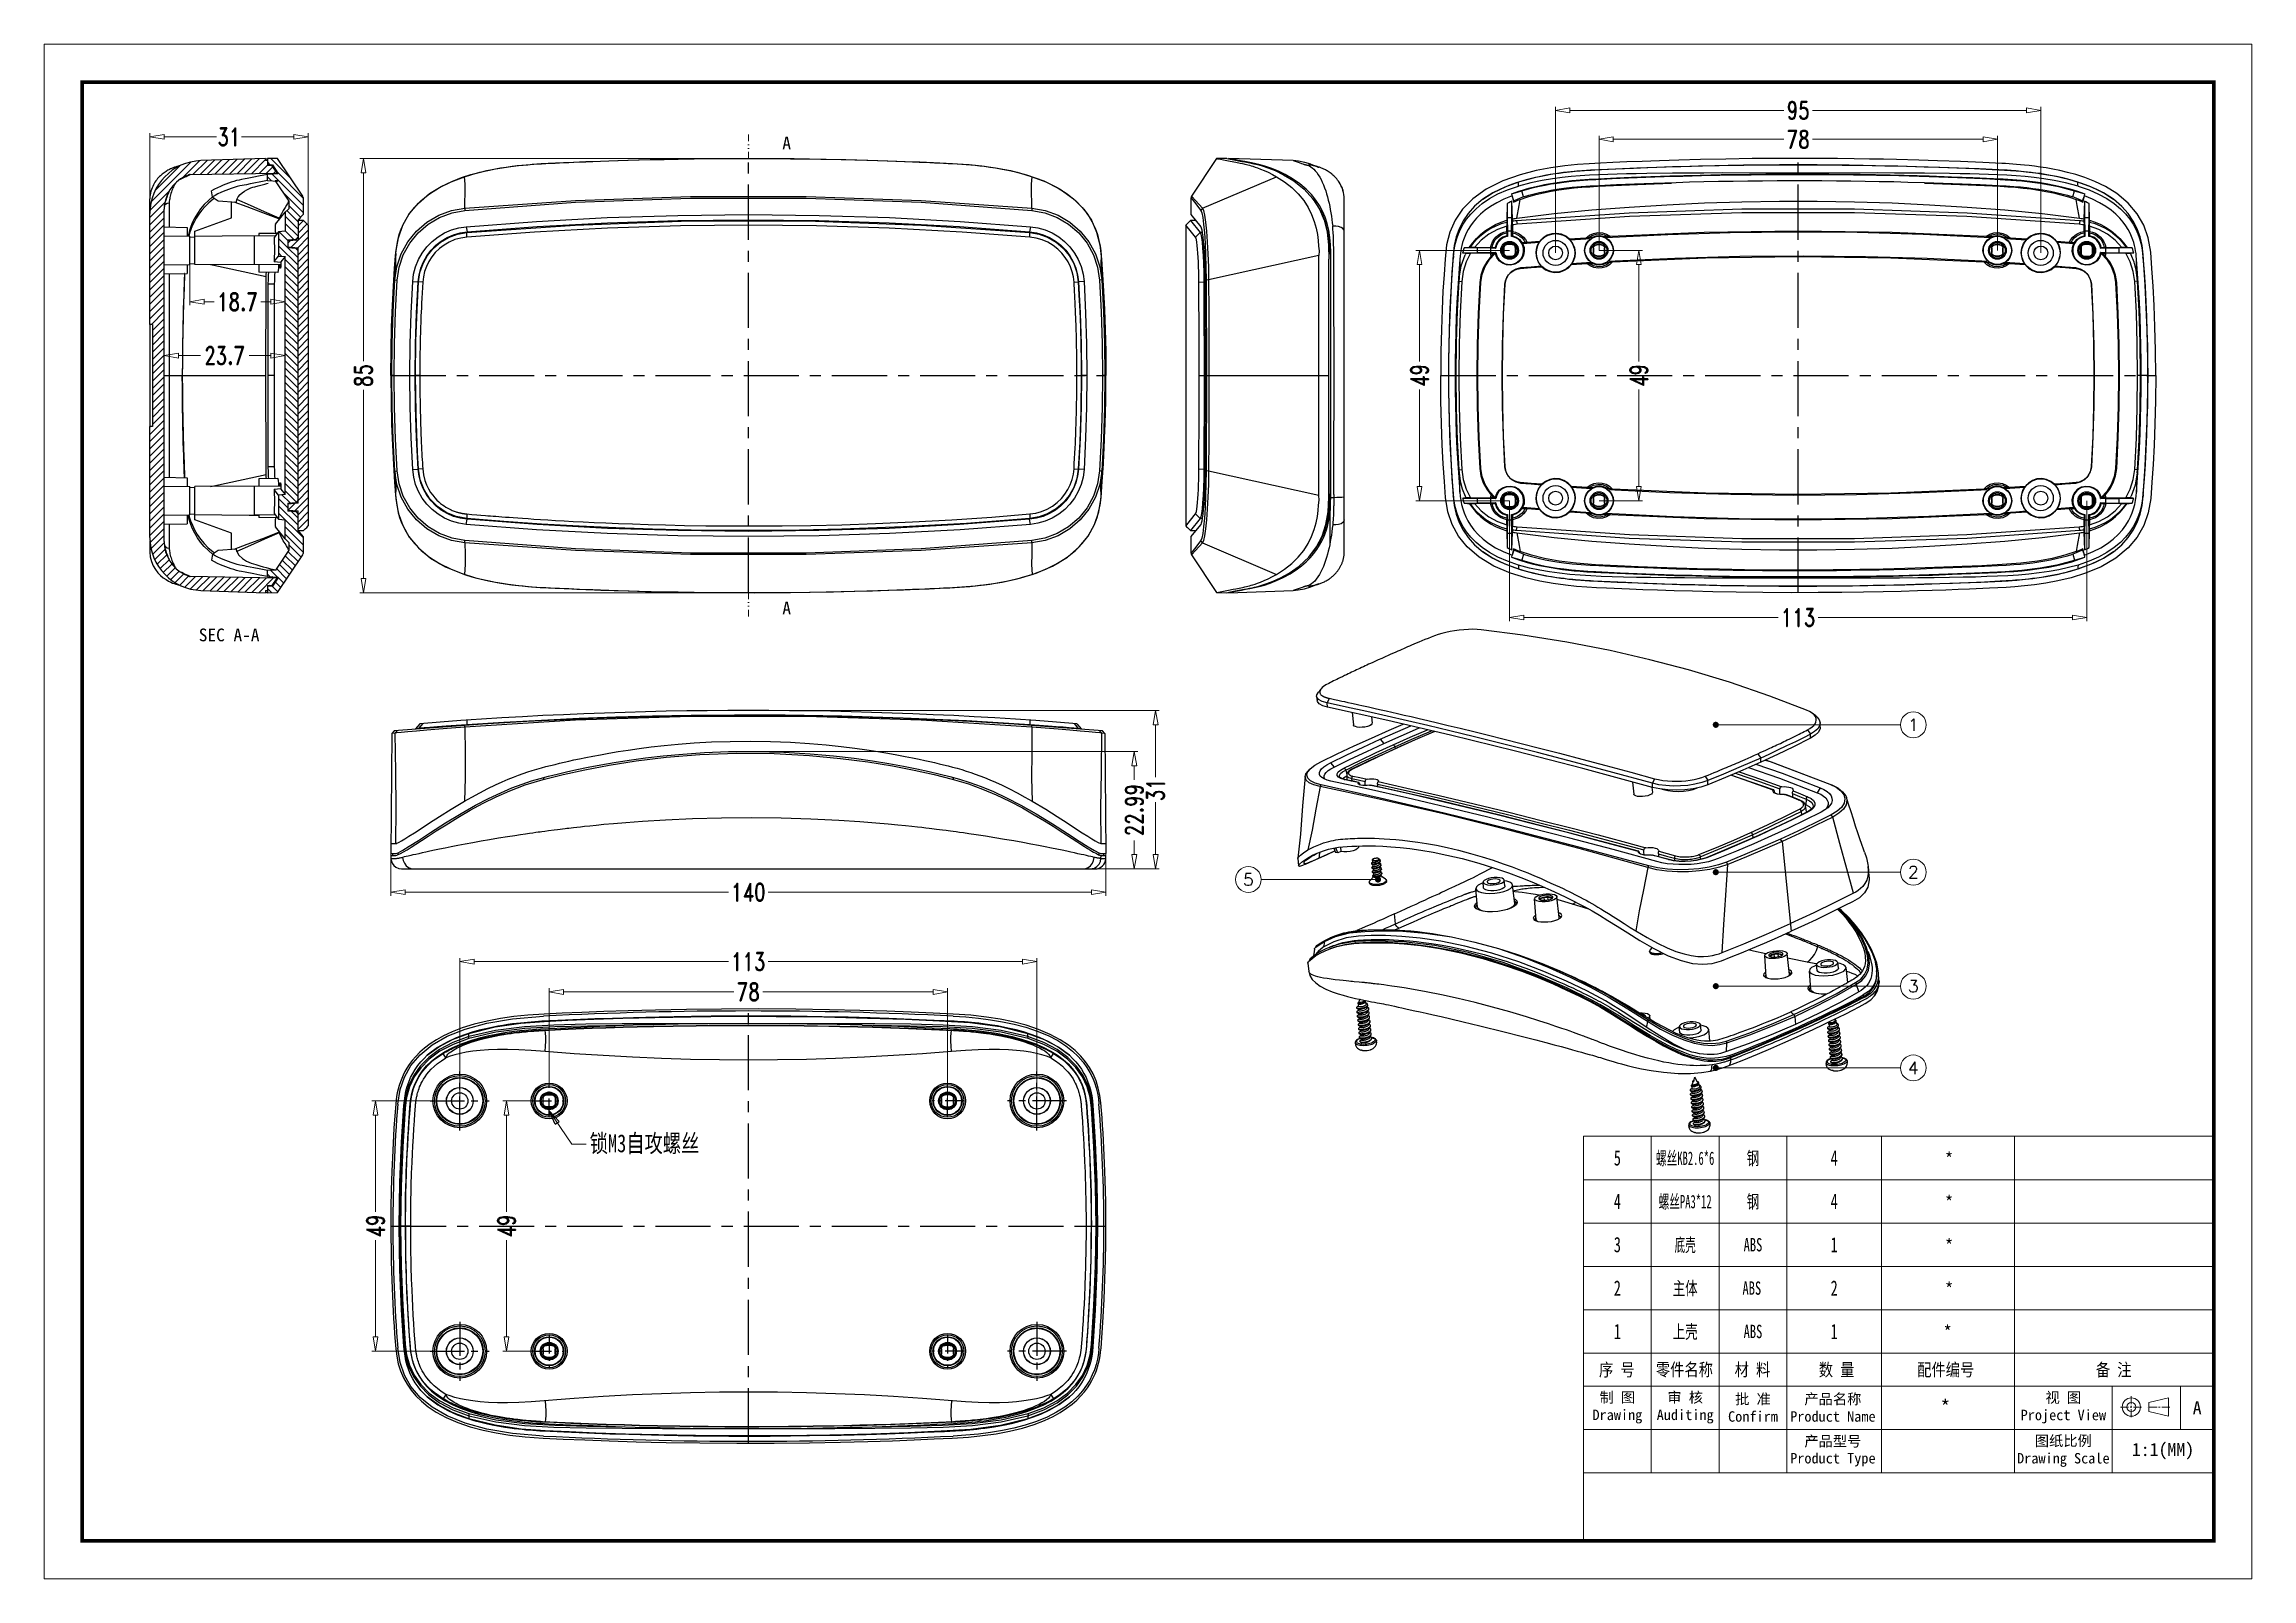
# Model space of a CAD drawing. Header units: millimetres. Extents: x 6239 to 6671, y 1393 to 1694.
import ezdxf
from ezdxf.enums import TextEntityAlignment as Align

# ---------------------------------------------------------------- set-up
doc = ezdxf.new("R2010")
doc.units = ezdxf.units.MM
doc.linetypes.add('CENTER', pattern=[50.8, 31.75, -6.35, 6.35, -6.35])
doc.linetypes.add('DIVIDE', pattern=[31.75, 12.7, -6.35, 0, -6.35, 0, -6.35])
for name, color, linetype, lineweight in [('dim', 82, 'Continuous', 9), ('from', 7, 'Continuous', 13), ('hatch', 56, 'Continuous', 9)]:
    doc.layers.add(name, color=color, linetype=linetype, lineweight=lineweight)
doc.styles.add('ROMAND', font='romand.shx', dxfattribs={"width": 0.75, "bigfont": 'gbcbig.shx'})
doc.styles.add('TXT', font='txt.shx', dxfattribs={"bigfont": 'gbcbig.shx'})
doc.styles.add('宋体', font='', dxfattribs={"height": 15})
doc.styles.get('宋体').set_extended_font_data('SimSun')
doc.dimstyles.new('YanXiu', dxfattribs={"dimtxt": 2.5, "dimasz": 2.2, "dimexe": 1, "dimexo": 0, "dimgap": 0.66, "dimtad": 0, "dimzin": 9, "dimdsep": 46, "dimtxsty": 'ROMAND', "dimblk": 'CLOSEDBLANK', "dimcen": 0, "dimclrd": 3, "dimclre": 3, "dimclrt": 7, "dimazin": 2, "dimtfac": 1, "dimtofl": 0, "dimtmove": 0, "dimatfit": 3, "dimldrblk": 'CLOSEDBLANK', "dimfxl": 0, "dimlwd": 5, "dimlwe": 5, "dimarcsym": 0})

msp = doc.modelspace()

# ---------------------------------------------------------------- texts
at = {"layer": 'dim', "color": 7, "insert": (6345.48, 1478.32), "char_height": 3.5, "attachment_point": 4, "style": 'ROMAND'}
msp.add_mtext('{\\fSimSun|b0|i0|c134|p2;锁M3自攻螺丝}', dxfattribs=at)
at = {"layer": 'from', "style": '宋体'}
for s, height, width, p in [('5', 2.987, 0.685871, (6546.687, 1475.643)), ('螺丝KB2.6*6', 2.6136, 0.58299, (6559.963, 1475.643)), ('钢', 2.614, 0.685871, (6573.238, 1475.643)), ('4', 2.987, 0.685871, (6589.136, 1475.643)), ('*', 2.614, 0.925926, (6611.629, 1475.551)), ('4', 2.987, 0.685871, (6546.687, 1467.154)), ('螺丝PA3*12', 2.6136, 0.58299, (6559.963, 1467.154)), ('钢', 2.614, 0.685871, (6573.238, 1467.154)), ('4', 2.987, 0.685871, (6589.136, 1467.154)), ('*', 2.614, 0.925926, (6611.629, 1467.062)), ('3', 2.987, 0.685871, (6546.687, 1458.665)), ('底壳', 2.6136, 0.58299, (6559.963, 1458.665)), ('ABS', 2.6136, 0.685871, (6573.238, 1458.665)), ('1', 2.987, 0.685871, (6589.136, 1458.665)), ('*', 2.614, 0.925926, (6611.629, 1458.573)), ('2', 2.987, 0.685871, (6546.687, 1450.176)), ('主体', 2.6136, 0.685871, (6559.963, 1450.176)), ('ABS', 2.6136, 0.685871, (6573.014, 1450.176)), ('2', 2.987, 0.685871, (6589.136, 1450.176)), ('*', 2.614, 0.925926, (6611.629, 1450.084)), ('1', 2.987, 0.685871, (6546.687, 1441.687)), ('上壳', 2.6136, 0.685871, (6559.963, 1441.687)), ('ABS', 2.6136, 0.685871, (6573.238, 1441.687)), ('1', 2.987, 0.685871, (6589.136, 1441.687)), ('*', 2.614, 0.925926, (6611.346, 1441.687))]:
    msp.add_text(s, height=height, dxfattribs=dict(at, width=width)).set_placement(p, align=Align.MIDDLE)
at = {"layer": 'from', "style": '宋体', "width": 0.823045}
for s, p in [('序 号', (6543.096, 1432.944)), ('零件名称', (6554.229, 1432.986)), ('材 料', (6569.653, 1432.965)), ('数 量', (6586.122, 1432.951)), ('配件编号', (6605.389, 1432.951)), ('备 注', (6640.38, 1432.944))]:
    msp.add_text(s, height=2.4892, dxfattribs=at).set_placement(p)
at = {"layer": 'from', "style": '宋体'}
msp.add_text('*', height=2.794, dxfattribs=at).set_placement((6610.897, 1426.912), align=Align.MIDDLE_CENTER)
at = {"layer": 'from', "attachment_point": 5, "style": '宋体'}
for s, insert, char_height in [('制 图\\PDrawing', (6546.687, 1426.742), 2.0487), ('审 核\\PAuditing', (6559.963, 1426.742), 2.0487), ('批 准\\PConfirm', (6573.238, 1426.742), 2.0487), ('产品名称\\PProduct Name', (6588.88, 1426.742), 2.04869), ('视 图\\PProject View', (6634.003, 1426.742), 2.04869), ('{\\fSimSun|b0|i0|c134|p2;A}', (6660.205, 1426.742), 2.56087), ('图纸比例\\PDrawing Scale', (6634.003, 1418.246), 2.04869), ('1:1(MM)', (6653.516, 1418.246), 2.5609)]:
    msp.add_mtext(s, dxfattribs=dict(at, insert=insert, char_height=char_height))
at = {"layer": 'from', "insert": (6588.88, 1418.246), "char_height": 2.04869, "attachment_point": 5, "line_spacing_factor": 0.975, "style": '宋体'}
msp.add_mtext('产品型号\\PProduct Type', dxfattribs=at)
at = {"layer": 'hatch', "color": 6, "style": '宋体'}
for s, p in [('A', (6384.041, 1674.3)), ('A', (6384.041, 1583.281)), ('SEC A-A', (6274.88, 1578.02))]:
    msp.add_text(s, height=2.5, dxfattribs=at).set_placement(p, align=Align.MIDDLE)

# ---------------------------------------------------------------- blocks, each defined once
blk = doc.blocks.new('_ClosedBlank')
at = {"color": 0, "linetype": 'ByBlock', "lineweight": -2}
for p, q in [((-1, 0.17), (0, 0)), ((-1, 0.17), (-1, -0.17)), ((0, 0), (-1, -0.17))]:
    blk.add_line(p, q, dxfattribs=at)
blk = doc.blocks.new('*D4')
at = {"layer": 'Defpoints', "color": 0}
for p in [(6285.86, 1632.69), (6262.16, 1628.81), (6285.86, 1628.85)]:
    blk.add_point(p, dxfattribs=at)
at = {"layer": 'dim', "color": 3, "lineweight": 5}
for p, q in [((6262.16, 1628.81), (6262.16, 1633.39)), ((6264.96, 1632.69), (6269.25, 1632.69)), ((6283.06, 1632.69), (6278.78, 1632.69)), ((6285.86, 1628.85), (6285.86, 1633.39))]:
    blk.add_line(p, q, dxfattribs=at)
at = {"layer": 'dim', "color": 3, "lineweight": 5, "xscale": 2.8, "yscale": 2.8, "zscale": 2.8, "rotation": 180}
blk.add_blockref('_ClosedBlank', (6262.16, 1632.69), dxfattribs=at)
at = {"layer": 'dim', "color": 3, "lineweight": 5, "xscale": 2.8, "yscale": 2.8, "zscale": 2.8}
blk.add_blockref('_ClosedBlank', (6285.86, 1632.69), dxfattribs=at)
at = {"layer": 'dim', "color": 7, "insert": (6274.01, 1632.69), "char_height": 3.5, "attachment_point": 5, "style": 'ROMAND'}
blk.add_mtext('23.7', dxfattribs=at)
blk = doc.blocks.new('*D5')
at = {"layer": 'Defpoints', "color": 0}
for p in [(6259.36, 1675.51), (6259.36, 1663.35), (6290.36, 1658.24)]:
    blk.add_point(p, dxfattribs=at)
at = {"layer": 'dim', "color": 3, "lineweight": 5}
for p, q in [((6259.36, 1663.35), (6259.36, 1676.21)), ((6262.16, 1675.51), (6272.41, 1675.51)), ((6287.56, 1675.51), (6277.31, 1675.51)), ((6290.36, 1658.24), (6290.36, 1676.21))]:
    blk.add_line(p, q, dxfattribs=at)
at = {"layer": 'dim', "color": 3, "lineweight": 5, "xscale": 2.8, "yscale": 2.8, "zscale": 2.8, "rotation": 180}
blk.add_blockref('_ClosedBlank', (6259.36, 1675.51), dxfattribs=at)
at = {"layer": 'dim', "color": 3, "lineweight": 5, "xscale": 2.8, "yscale": 2.8, "zscale": 2.8}
blk.add_blockref('_ClosedBlank', (6290.36, 1675.51), dxfattribs=at)
at = {"layer": 'dim', "color": 7, "insert": (6274.86, 1675.51), "char_height": 3.5, "attachment_point": 5, "style": 'ROMAND'}
blk.add_mtext('31', dxfattribs=at)
blk = doc.blocks.new('*D6')
at = {"layer": 'Defpoints', "color": 0}
for p in [(6376.54, 1671.29), (6301.18, 1586.29), (6376.54, 1586.29)]:
    blk.add_point(p, dxfattribs=at)
at = {"layer": 'dim', "color": 3, "lineweight": 5}
for p, q in [((6376.54, 1671.29), (6300.48, 1671.29)), ((6301.18, 1668.49), (6301.18, 1631.62)), ((6301.18, 1589.09), (6301.18, 1625.97)), ((6376.54, 1586.29), (6300.48, 1586.29))]:
    blk.add_line(p, q, dxfattribs=at)
at = {"layer": 'dim', "color": 3, "lineweight": 5, "xscale": 2.8, "yscale": 2.8, "zscale": 2.8}
for p, rotation in [((6301.18, 1671.29), 90), ((6301.18, 1586.29), 270)]:
    blk.add_blockref('_ClosedBlank', p, dxfattribs=dict(at, rotation=rotation))
at = {"layer": 'dim', "color": 7, "insert": (6301.18, 1628.79), "char_height": 3.5, "attachment_point": 5, "rotation": 90, "style": 'ROMAND'}
blk.add_mtext('85', dxfattribs=at)
blk = doc.blocks.new('*D7')
at = {"layer": 'Defpoints', "color": 0}
for p in [(6306.54, 1535.23), (6446.54, 1535.23), (6446.54, 1527.68)]:
    blk.add_point(p, dxfattribs=at)
at = {"layer": 'dim', "color": 3, "lineweight": 5}
for p, q in [((6306.54, 1535.23), (6306.54, 1526.98)), ((6446.54, 1535.23), (6446.54, 1526.98)), ((6309.34, 1527.68), (6372.65, 1527.68)), ((6443.74, 1527.68), (6380.43, 1527.68))]:
    blk.add_line(p, q, dxfattribs=at)
at = {"layer": 'dim', "color": 3, "lineweight": 5, "xscale": 2.8, "yscale": 2.8, "zscale": 2.8, "rotation": 180}
blk.add_blockref('_ClosedBlank', (6306.54, 1527.68), dxfattribs=at)
at = {"layer": 'dim', "color": 3, "lineweight": 5, "xscale": 2.8, "yscale": 2.8, "zscale": 2.8}
blk.add_blockref('_ClosedBlank', (6446.54, 1527.68), dxfattribs=at)
at = {"layer": 'dim', "color": 7, "insert": (6376.54, 1527.68), "char_height": 3.5, "attachment_point": 5, "style": 'ROMAND'}
blk.add_mtext('140', dxfattribs=at)
blk = doc.blocks.new('*D8')
at = {"layer": 'Defpoints', "color": 0}
for p in [(6377.83, 1555.22), (6452.1, 1555.22), (6444.44, 1532.23)]:
    blk.add_point(p, dxfattribs=at)
at = {"layer": 'dim', "color": 3, "lineweight": 5}
for p, q in [((6377.83, 1555.22), (6452.8, 1555.22)), ((6452.1, 1552.42), (6452.1, 1549.67)), ((6452.1, 1535.03), (6452.1, 1537.78)), ((6444.44, 1532.23), (6452.8, 1532.23))]:
    blk.add_line(p, q, dxfattribs=at)
at = {"layer": 'dim', "color": 3, "lineweight": 5, "xscale": 2.8, "yscale": 2.8, "zscale": 2.8}
for p, rotation in [((6452.1, 1555.22), 90), ((6452.1, 1532.23), 270)]:
    blk.add_blockref('_ClosedBlank', p, dxfattribs=dict(at, rotation=rotation))
at = {"layer": 'dim', "color": 7, "insert": (6452.1, 1543.73), "char_height": 3.5, "attachment_point": 5, "rotation": 90, "style": 'ROMAND'}
blk.add_mtext('22.99', dxfattribs=at)
blk = doc.blocks.new('*D9')
at = {"layer": 'Defpoints', "color": 0}
for p in [(6376.54, 1563.23), (6456.27, 1563.23), (6444.44, 1532.23)]:
    blk.add_point(p, dxfattribs=at)
at = {"layer": 'dim', "color": 3, "lineweight": 5}
for p, q in [((6376.54, 1563.23), (6456.97, 1563.23)), ((6456.27, 1560.43), (6456.27, 1550.18)), ((6456.27, 1535.03), (6456.27, 1545.28)), ((6444.44, 1532.23), (6456.97, 1532.23))]:
    blk.add_line(p, q, dxfattribs=at)
at = {"layer": 'dim', "color": 3, "lineweight": 5, "xscale": 2.8, "yscale": 2.8, "zscale": 2.8}
for p, rotation in [((6456.27, 1563.23), 90), ((6456.27, 1532.23), 270)]:
    blk.add_blockref('_ClosedBlank', p, dxfattribs=dict(at, rotation=rotation))
at = {"layer": 'dim', "color": 7, "insert": (6456.27, 1547.73), "char_height": 3.5, "attachment_point": 5, "rotation": 90, "style": 'ROMAND'}
blk.add_mtext('31', dxfattribs=at)
blk = doc.blocks.new('*D10')
at = {"layer": 'Defpoints', "color": 0}
for p in [(6334.52, 1486.81), (6329.2, 1437.81), (6337.54, 1437.81)]:
    blk.add_point(p, dxfattribs=at)
at = {"layer": 'dim', "color": 3, "lineweight": 5}
for p, q in [((6334.52, 1486.81), (6328.5, 1486.81)), ((6329.2, 1484.01), (6329.2, 1465.08)), ((6329.2, 1440.61), (6329.2, 1459.55)), ((6337.54, 1437.81), (6328.5, 1437.81))]:
    blk.add_line(p, q, dxfattribs=at)
at = {"layer": 'dim', "color": 3, "lineweight": 5, "xscale": 2.8, "yscale": 2.8, "zscale": 2.8}
for p, rotation in [((6329.2, 1486.81), 90), ((6329.2, 1437.81), 270)]:
    blk.add_blockref('_ClosedBlank', p, dxfattribs=dict(at, rotation=rotation))
at = {"layer": 'dim', "color": 7, "insert": (6329.2, 1462.31), "char_height": 3.5, "attachment_point": 5, "rotation": 90, "style": 'ROMAND'}
blk.add_mtext('49', dxfattribs=at)
blk = doc.blocks.new('*D11')
at = {"layer": 'Defpoints', "color": 0}
for p in [(6415.54, 1508.15), (6337.54, 1489.84), (6415.54, 1486.81)]:
    blk.add_point(p, dxfattribs=at)
at = {"layer": 'dim', "color": 3, "lineweight": 5}
for p, q in [((6337.54, 1489.84), (6337.54, 1508.85)), ((6415.54, 1486.81), (6415.54, 1508.85)), ((6340.34, 1508.15), (6373.72, 1508.15)), ((6412.74, 1508.15), (6379.37, 1508.15))]:
    blk.add_line(p, q, dxfattribs=at)
at = {"layer": 'dim', "color": 3, "lineweight": 5, "xscale": 2.8, "yscale": 2.8, "zscale": 2.8, "rotation": 180}
blk.add_blockref('_ClosedBlank', (6337.54, 1508.15), dxfattribs=at)
at = {"layer": 'dim', "color": 3, "lineweight": 5, "xscale": 2.8, "yscale": 2.8, "zscale": 2.8}
blk.add_blockref('_ClosedBlank', (6415.54, 1508.15), dxfattribs=at)
at = {"layer": 'dim', "color": 7, "insert": (6376.54, 1508.15), "char_height": 3.5, "attachment_point": 5, "style": 'ROMAND'}
blk.add_mtext('78', dxfattribs=at)
blk = doc.blocks.new('*D12')
at = {"layer": 'Defpoints', "color": 0}
for p in [(6320.04, 1486.81), (6303.55, 1437.81), (6320.04, 1437.81)]:
    blk.add_point(p, dxfattribs=at)
at = {"layer": 'dim', "color": 3, "lineweight": 5}
for p, q in [((6320.04, 1486.81), (6302.85, 1486.81)), ((6303.55, 1484.01), (6303.55, 1465.08)), ((6303.55, 1440.61), (6303.55, 1459.55)), ((6320.04, 1437.81), (6302.85, 1437.81))]:
    blk.add_line(p, q, dxfattribs=at)
at = {"layer": 'dim', "color": 3, "lineweight": 5, "xscale": 2.8, "yscale": 2.8, "zscale": 2.8}
for p, rotation in [((6303.55, 1486.81), 90), ((6303.55, 1437.81), 270)]:
    blk.add_blockref('_ClosedBlank', p, dxfattribs=dict(at, rotation=rotation))
at = {"layer": 'dim', "color": 7, "insert": (6303.55, 1462.31), "char_height": 3.5, "attachment_point": 5, "rotation": 90, "style": 'ROMAND'}
blk.add_mtext('49', dxfattribs=at)
blk = doc.blocks.new('*D13')
at = {"layer": 'Defpoints', "color": 0}
for p in [(6433.04, 1514.08), (6320.04, 1486.81), (6433.04, 1486.81)]:
    blk.add_point(p, dxfattribs=at)
at = {"layer": 'dim', "color": 3, "lineweight": 5}
for p, q in [((6320.04, 1486.81), (6320.04, 1514.78)), ((6322.84, 1514.08), (6372.65, 1514.08)), ((6430.24, 1514.08), (6380.43, 1514.08)), ((6433.04, 1486.81), (6433.04, 1514.78))]:
    blk.add_line(p, q, dxfattribs=at)
at = {"layer": 'dim', "color": 3, "lineweight": 5, "xscale": 2.8, "yscale": 2.8, "zscale": 2.8, "rotation": 180}
blk.add_blockref('_ClosedBlank', (6320.04, 1514.08), dxfattribs=at)
at = {"layer": 'dim', "color": 3, "lineweight": 5, "xscale": 2.8, "yscale": 2.8, "zscale": 2.8}
blk.add_blockref('_ClosedBlank', (6433.04, 1514.08), dxfattribs=at)
at = {"layer": 'dim', "color": 7, "insert": (6376.54, 1514.08), "char_height": 3.5, "attachment_point": 5, "style": 'ROMAND'}
blk.add_mtext('113', dxfattribs=at)
blk = doc.blocks.new('*D14')
at = {"layer": 'Defpoints', "color": 0}
for p in [(6621.09, 1675.03), (6543.09, 1653.29), (6621.09, 1653.29)]:
    blk.add_point(p, dxfattribs=at)
at = {"layer": 'dim', "color": 3, "lineweight": 5}
for p, q in [((6543.09, 1653.29), (6543.09, 1675.73)), ((6545.89, 1675.03), (6579.26, 1675.03)), ((6618.29, 1675.03), (6584.91, 1675.03)), ((6621.09, 1653.29), (6621.09, 1675.73))]:
    blk.add_line(p, q, dxfattribs=at)
at = {"layer": 'dim', "color": 3, "lineweight": 5, "xscale": 2.8, "yscale": 2.8, "zscale": 2.8, "rotation": 180}
blk.add_blockref('_ClosedBlank', (6543.09, 1675.03), dxfattribs=at)
at = {"layer": 'dim', "color": 3, "lineweight": 5, "xscale": 2.8, "yscale": 2.8, "zscale": 2.8}
blk.add_blockref('_ClosedBlank', (6621.09, 1675.03), dxfattribs=at)
at = {"layer": 'dim', "color": 7, "insert": (6582.09, 1675.03), "char_height": 3.5, "attachment_point": 5, "style": 'ROMAND'}
blk.add_mtext('78', dxfattribs=at)
blk = doc.blocks.new('*D15')
at = {"layer": 'Defpoints', "color": 0}
for p in [(6629.59, 1680.69), (6534.59, 1652.79), (6629.59, 1652.79)]:
    blk.add_point(p, dxfattribs=at)
at = {"layer": 'dim', "color": 3, "lineweight": 5}
for p, q in [((6534.59, 1652.79), (6534.59, 1681.39)), ((6537.39, 1680.69), (6579.26, 1680.69)), ((6626.79, 1680.69), (6584.91, 1680.69)), ((6629.59, 1652.79), (6629.59, 1681.39))]:
    blk.add_line(p, q, dxfattribs=at)
at = {"layer": 'dim', "color": 3, "lineweight": 5, "xscale": 2.8, "yscale": 2.8, "zscale": 2.8, "rotation": 180}
blk.add_blockref('_ClosedBlank', (6534.59, 1680.69), dxfattribs=at)
at = {"layer": 'dim', "color": 3, "lineweight": 5, "xscale": 2.8, "yscale": 2.8, "zscale": 2.8}
blk.add_blockref('_ClosedBlank', (6629.59, 1680.69), dxfattribs=at)
at = {"layer": 'dim', "color": 7, "insert": (6582.09, 1680.69), "char_height": 3.5, "attachment_point": 5, "style": 'ROMAND'}
blk.add_mtext('95', dxfattribs=at)
blk = doc.blocks.new('*D16')
at = {"layer": 'Defpoints', "color": 0}
for p in [(6543.09, 1653.29), (6543.09, 1604.29), (6550.89, 1604.29)]:
    blk.add_point(p, dxfattribs=at)
at = {"layer": 'dim', "color": 3, "lineweight": 5}
for p, q in [((6543.09, 1653.29), (6551.59, 1653.29)), ((6550.89, 1650.49), (6550.89, 1631.55)), ((6550.89, 1607.09), (6550.89, 1626.03)), ((6543.09, 1604.29), (6551.59, 1604.29))]:
    blk.add_line(p, q, dxfattribs=at)
at = {"layer": 'dim', "color": 3, "lineweight": 5, "xscale": 2.8, "yscale": 2.8, "zscale": 2.8}
for p, rotation in [((6550.89, 1653.29), 90), ((6550.89, 1604.29), 270)]:
    blk.add_blockref('_ClosedBlank', p, dxfattribs=dict(at, rotation=rotation))
at = {"layer": 'dim', "color": 7, "insert": (6550.89, 1628.79), "char_height": 3.5, "attachment_point": 5, "rotation": 90, "style": 'ROMAND'}
blk.add_mtext('49', dxfattribs=at)
blk = doc.blocks.new('*D17')
at = {"layer": 'Defpoints', "color": 0}
for p in [(6525.59, 1653.29), (6507.95, 1604.29), (6525.59, 1604.29)]:
    blk.add_point(p, dxfattribs=at)
at = {"layer": 'dim', "color": 3, "lineweight": 5}
for p, q in [((6525.59, 1653.29), (6507.25, 1653.29)), ((6507.95, 1650.49), (6507.95, 1631.55)), ((6507.95, 1607.09), (6507.95, 1626.03)), ((6525.59, 1604.29), (6507.25, 1604.29))]:
    blk.add_line(p, q, dxfattribs=at)
at = {"layer": 'dim', "color": 3, "lineweight": 5, "xscale": 2.8, "yscale": 2.8, "zscale": 2.8}
for p, rotation in [((6507.95, 1653.29), 90), ((6507.95, 1604.29), 270)]:
    blk.add_blockref('_ClosedBlank', p, dxfattribs=dict(at, rotation=rotation))
at = {"layer": 'dim', "color": 7, "insert": (6507.95, 1628.79), "char_height": 3.5, "attachment_point": 5, "rotation": 90, "style": 'ROMAND'}
blk.add_mtext('49', dxfattribs=at)
blk = doc.blocks.new('*D18')
at = {"layer": 'Defpoints', "color": 0}
for p in [(6525.59, 1604.29), (6638.59, 1604.29), (6638.59, 1581.44)]:
    blk.add_point(p, dxfattribs=at)
at = {"layer": 'dim', "color": 3, "lineweight": 5}
for p, q in [((6525.59, 1604.29), (6525.59, 1580.74)), ((6638.59, 1604.29), (6638.59, 1580.74)), ((6528.39, 1581.44), (6578.2, 1581.44)), ((6635.79, 1581.44), (6585.98, 1581.44))]:
    blk.add_line(p, q, dxfattribs=at)
at = {"layer": 'dim', "color": 3, "lineweight": 5, "xscale": 2.8, "yscale": 2.8, "zscale": 2.8, "rotation": 180}
blk.add_blockref('_ClosedBlank', (6525.59, 1581.44), dxfattribs=at)
at = {"layer": 'dim', "color": 3, "lineweight": 5, "xscale": 2.8, "yscale": 2.8, "zscale": 2.8}
blk.add_blockref('_ClosedBlank', (6638.59, 1581.44), dxfattribs=at)
at = {"layer": 'dim', "color": 7, "insert": (6582.09, 1581.44), "char_height": 3.5, "attachment_point": 5, "style": 'ROMAND'}
blk.add_mtext('113', dxfattribs=at)
blk = doc.blocks.new('*D19')
at = {"layer": 'Defpoints', "color": 0}
for p in [(6267.16, 1650.54), (6285.86, 1646.05), (6285.86, 1643.23)]:
    blk.add_point(p, dxfattribs=at)
at = {"layer": 'dim', "color": 3, "lineweight": 5}
for p, q in [((6267.16, 1650.54), (6267.16, 1642.53)), ((6269.96, 1643.23), (6271.94, 1643.23)), ((6283.06, 1643.23), (6281.09, 1643.23)), ((6285.86, 1646.05), (6285.86, 1642.53))]:
    blk.add_line(p, q, dxfattribs=at)
at = {"layer": 'dim', "color": 3, "lineweight": 5, "xscale": 2.8, "yscale": 2.8, "zscale": 2.8, "rotation": 180}
blk.add_blockref('_ClosedBlank', (6267.16, 1643.23), dxfattribs=at)
at = {"layer": 'dim', "color": 3, "lineweight": 5, "xscale": 2.8, "yscale": 2.8, "zscale": 2.8}
blk.add_blockref('_ClosedBlank', (6285.86, 1643.23), dxfattribs=at)
at = {"layer": 'dim', "color": 7, "insert": (6276.51, 1643.23), "char_height": 3.5, "attachment_point": 5, "style": 'ROMAND'}
blk.add_mtext('18.7', dxfattribs=at)
blk = doc.blocks.new('A$C0C2A059F')
at = {"color": 7, "linetype": 'Continuous'}
for p, q in [((19.86, 106.76), (20.02, 105.72)), ((22.95, 106.32), (22.4, 105.2)), ((22.55, 104.16), (22.4, 105.2)), ((37.3, 100.9), (22.55, 104.16)), ((22.59, 106.4), (22.64, 106.39)), ((22.64, 106.39), (22.68, 106.38)), ((22.68, 106.38), (22.72, 106.37)), ((22.72, 106.37), (22.76, 106.36)), ((22.76, 106.36), (22.81, 106.35)), ((22.81, 106.35), (22.86, 106.34)), ((22.86, 106.34), (22.9, 106.33)), ((22.9, 106.33), (24.23, 106.04)), ((24.23, 106.04), (25.05, 105.87)), ((25.05, 105.87), (26, 105.66)), ((26, 105.66), (26.7, 105.51)), ((26.7, 105.51), (27.49, 105.34)), ((27.49, 105.34), (28.42, 105.13)), ((28.55, 102.84), (28.84, 99.81)), ((33.28, 101.79), (33.42, 100.25)), ((48.69, 98.24), (44.52, 96.43)), ((140.69, 97.54), (139, 96.69)), ((139.97, 98.58), (140.69, 97.54)), ((140.72, 96.54), (140.69, 97.54)), ((143.07, 100.3), (142.95, 99.6)), ((143.11, 99.3), (143.07, 100.3)), ((35.42, 96.3), (36.28, 95.25)), ((38.97, 94.44), (39.07, 93.98)), ((44.52, 96.43), (40.43, 94.61)), ((40.56, 94.62), (40.43, 94.61)), ((127.85, 92.77), (128.54, 91.72)), ((17.65, 88.28), (18.17, 88.97)), ((18.17, 88.97), (17.74, 88.52)), ((23.21, 90.54), (24.12, 89.51)), ((25.42, 87.13), (25.42, 87.14)), ((26.62, 86.45), (25.77, 86.7)), ((26.79, 86.47), (26.23, 86.62)), ((26.45, 86.8), (26.25, 86.61)), ((27.22, 87.26), (26.45, 86.8)), ((26.62, 86.45), (26.79, 86.47)), ((28.32, 86.08), (26.62, 86.45)), ((26.96, 88.77), (27.22, 87.6)), ((27.21, 87.5), (27.27, 86.36)), ((28.38, 88.85), (28.14, 88.7)), ((28.65, 89), (28.38, 88.85)), ((28.41, 86.71), (28.45, 86.11)), ((32.33, 90.84), (28.5, 88.97)), ((28.65, 89), (28.5, 88.98)), ((102.56, 86.66), (102.04, 85.54)), ((114.91, 87.26), (115.56, 86.19)), ((131.63, 83.94), (121.19, 87.5)), ((128.57, 90.71), (128.54, 91.72)), ((20.69, 84.71), (20.99, 85.14)), ((32.51, 84.09), (23.35, 86.08)), ((30.1, 85.7), (28.32, 86.08)), ((30.34, 85.46), (30.3, 85.6)), ((30.34, 85.46), (30.39, 85.17)), ((41.92, 81.95), (32.51, 84.09)), ((37.74, 84.01), (32.82, 85.1)), ((48.42, 81.62), (33.09, 85.1)), ((34.74, 85.34), (34.77, 84.72)), ((34.96, 86.15), (34.9, 85.95)), ((43.2, 82.77), (37.74, 84.01)), ((97.17, 85.85), (97.46, 82.87)), ((101.91, 84.57), (102.03, 83.31)), ((102.08, 84.53), (102.04, 85.54)), ((104.37, 84.08), (104.75, 83.98)), ((104.75, 84.04), (104.75, 83.98)), ((115.59, 85.18), (115.56, 86.19)), ((131.74, 83.9), (131.7, 83.92)), ((131.84, 83.66), (131.92, 83.18)), ((132.52, 82.94), (132.07, 83.1)), ((136.14, 82.13), (134.37, 82.83)), ((137.9, 81.44), (136.14, 82.13)), ((136.51, 83.89), (136.45, 83.65)), ((138.14, 81.33), (137.9, 81.44)), ((138.36, 81.21), (138.14, 81.33)), ((139.64, 81.69), (139.6, 80.23)), ((143.08, 84.45), (142.38, 83.24)), ((145.45, 85.36), (145.49, 85.35)), ((138.41, 78.67), (138.5, 77.81)), ((139.6, 80.23), (139.44, 80.29)), ((139.71, 78.62), (139.52, 80.03)), ((140.49, 79.76), (139.6, 80.23)), ((140.48, 78.84), (139.97, 78.54)), ((139.97, 78.54), (139.97, 78.54)), ((141, 79.27), (140.49, 79.76)), ((141.35, 79.93), (141.35, 79.93)), ((146.17, 77.28), (142.13, 75.26)), ((144.57, 79.3), (144.43, 79.15)), ((146.17, 77.28), (145.78, 77.81)), ((126.49, 72.96), (126.57, 72.17)), ((132.01, 74.66), (127.97, 72.8)), ((133.77, 71.33), (129.44, 69.41)), ((133.77, 71.33), (133.39, 71.87)), ((133.77, 71.33), (136.03, 49.35)), ((15.27, 67.17), (15.27, 67.2)), ((15.27, 67.17), (15.43, 65.3)), ((16.81, 66.28), (16.7, 66.06)), ((17.14, 65.72), (24.33, 68.97)), ((19.16, 67.99), (19.83, 68.34)), ((20.52, 68.43), (20.43, 67.23)), ((20.53, 68.64), (20.52, 68.43)), ((24.05, 69.67), (24.48, 68.64)), ((25.06, 68.5), (24.48, 68.64)), ((25.06, 68.5), (24.55, 69.76)), ((25.76, 68.82), (25.06, 68.5)), ((25.66, 69.92), (25.76, 68.82)), ((30.06, 70.19), (30.08, 69.99)), ((33.25, 65.98), (33.26, 65.86)), ((33.35, 64.96), (33.36, 64.83)), ((33.58, 66.21), (33.52, 66.85)), ((33.58, 65.7), (33.66, 65.67)), ((33.68, 65.18), (33.63, 65.68)), ((33.72, 67.07), (33.72, 67.06)), ((33.72, 67.07), (33.74, 67.07)), ((34.15, 66.21), (34.08, 65.89)), ((34.08, 65.89), (34.09, 65.76)), ((34.09, 65.76), (34.2, 65.7)), ((35.16, 67), (35.1, 67.03)), ((35.13, 66.84), (35.11, 67)), ((35.22, 65.85), (35.19, 66.15)), ((35.32, 64.82), (35.29, 65.12)), ((35.45, 66.56), (35.44, 66.68)), ((35.6, 65.56), (35.59, 65.69)), ((98.63, 68.74), (98.63, 68.86)), ((98.71, 68.88), (98.68, 68.91)), ((98.79, 68.65), (98.82, 68.41)), ((100.89, 64.91), (101.16, 65.34)), ((103.88, 67.43), (101.81, 67.99)), ((103.51, 68.27), (103.55, 67.58)), ((103.59, 69.02), (103.58, 68.91)), ((105.95, 66.86), (103.88, 67.43)), ((105.95, 66.86), (106.1, 66.88)), ((107.19, 66.6), (105.95, 66.86)), ((107.41, 67.21), (107.4, 66.62)), ((113.75, 67.52), (113.81, 66.91)), ((119.45, 69.09), (115.15, 67.33)), ((115.15, 67.33), (115.15, 67.33)), ((115.32, 67.32), (115.15, 67.33)), ((120.51, 65.68), (120.16, 66.23)), ((155.03, 63.31), (154.83, 65.17)), ((154.83, 65.17), (154.89, 64.16)), ((32.76, 61.12), (32.74, 61.4)), ((32.86, 61.68), (33.77, 62.65)), ((33.45, 63.93), (33.46, 63.8)), ((33.55, 62.9), (33.56, 62.77)), ((33.67, 64.68), (33.76, 64.65)), ((33.78, 64.15), (33.73, 64.66)), ((33.77, 63.65), (33.86, 63.62)), ((33.88, 63.12), (33.83, 63.63)), ((35.42, 63.79), (35.39, 64.09)), ((35.51, 62.89), (35.49, 63.06)), ((35.62, 62.87), (35.5, 62.95)), ((35.7, 64.53), (35.69, 64.66)), ((35.8, 63.51), (35.79, 63.64)), ((35.81, 62.69), (35.89, 62.58)), ((36.74, 62.06), (35.86, 62.69)), ((35.88, 62.61), (35.87, 62.68)), ((35.89, 62.58), (35.88, 62.61)), ((36.94, 61.52), (36.92, 61.81)), ((52.24, 59.7), (53.68, 60.37)), ((53.68, 60.37), (55.04, 61)), ((55.04, 61), (55.95, 61.43)), ((59.19, 55.26), (58.84, 59.75)), ((60.65, 61.19), (60.07, 60.97)), ((60.71, 59.93), (60.6, 61.33)), ((65.94, 60.43), (65.78, 61.83)), ((68.32, 56.14), (67.8, 60.61)), ((67.83, 60.35), (67.99, 60.35)), ((151.26, 58.66), (149.59, 64.6)), ((52.39, 56.86), (53.05, 57.13)), ((53.05, 57.13), (53.62, 57.36)), ((53.16, 55.75), (53.82, 56.02)), ((53.62, 57.36), (54.1, 57.56)), ((53.82, 56.02), (54.38, 56.25)), ((54.1, 57.56), (54.7, 57.8)), ((54.38, 56.25), (54.86, 56.44)), ((54.7, 57.8), (55.29, 58.03)), ((54.86, 56.44), (55.46, 56.68)), ((55.29, 58.03), (55.82, 58.25)), ((55.46, 56.68), (56.04, 56.91)), ((56.04, 56.91), (56.58, 57.13)), ((58.93, 54.93), (58.83, 55.33)), ((59.13, 54.73), (58.93, 54.93)), ((67.06, 54.87), (66.45, 54.65)), ((67.77, 55.27), (67.06, 54.87)), ((68.27, 55.45), (67.52, 55.03)), ((68.24, 56.76), (68.58, 56.45)), ((68.65, 55.77), (68.27, 55.45)), ((73.58, 52.11), (73.18, 57.26)), ((74.24, 57.23), (74.39, 57.1)), ((74.39, 57.1), (74.72, 56.98)), ((75.45, 57.59), (74.64, 57.23)), ((74.64, 57.23), (74.67, 57)), ((75.79, 56.55), (75.02, 56.54)), ((75.45, 57.59), (75.51, 56.9)), ((76.57, 56.64), (75.79, 56.55)), ((76.23, 56.95), (76.74, 57.05)), ((76.38, 57.68), (76.45, 56.99)), ((77.23, 57.47), (76.38, 57.68)), ((77.29, 56.81), (76.57, 56.64)), ((76.74, 57.05), (77.18, 57.21)), ((77.18, 57.21), (77.48, 57.39)), ((77.23, 57.47), (77.24, 57.25)), ((77.23, 57.47), (77.38, 57.41)), ((77.9, 57.03), (77.29, 56.81)), ((77.38, 57.41), (77.42, 57.35)), ((77.48, 57.39), (77.62, 57.55)), ((79.24, 52.66), (78.65, 57.79)), ((30.86, 49.99), (29.72, 49.48)), ((35.96, 49.72), (36.72, 50.07)), ((36.72, 50.07), (37.89, 50.6)), ((37.89, 50.6), (39.17, 51.18)), ((39.17, 51.18), (38.91, 53.59)), ((39.03, 49.66), (39.98, 50.09)), ((73.39, 51.96), (73.97, 51.76)), ((78.19, 51.96), (78.89, 52.22)), ((78.89, 52.22), (79.43, 52.52)), ((79.13, 52.35), (79.2, 52.43)), ((79.38, 53.05), (79.19, 53.15)), ((79.2, 52.43), (79.24, 52.66)), ((151.44, 50.41), (151.73, 50.3)), ((153.03, 47.86), (151.44, 50.41)), ((19.36, 45.11), (19.68, 45.45)), ((20.72, 46.44), (22.01, 47.19)), ((22.01, 47.19), (21.76, 46.82)), ((22.01, 47.19), (22.97, 47.66)), ((29.22, 46.81), (29.25, 46.47)), ((64.4, 45.1), (70.89, 42.86)), ((101.37, 44.18), (101.35, 44.46)), ((101.47, 44.74), (102.01, 45.31)), ((129.91, 38.21), (129.51, 43.35)), ((130.57, 43.32), (130.73, 43.19)), ((131.78, 43.69), (130.98, 43.32)), ((130.98, 43.32), (131.01, 43.09)), ((131.78, 43.69), (131.85, 42.99)), ((133.56, 43.56), (132.72, 43.77)), ((132.72, 43.77), (132.78, 43.08)), ((133.08, 43.15), (133.51, 43.3)), ((133.51, 43.3), (133.82, 43.48)), ((133.56, 43.56), (133.71, 43.5)), ((133.56, 43.56), (133.58, 43.34)), ((133.71, 43.5), (133.75, 43.44)), ((133.82, 43.48), (133.96, 43.64)), ((135.58, 38.75), (134.99, 43.88)), ((139.29, 47.26), (139.81, 47.06)), ((139.51, 46.8), (139.98, 46.61)), ((139.81, 47.06), (140.23, 46.89)), ((139.98, 46.61), (140.37, 46.45)), ((140.23, 46.89), (140.6, 46.75)), ((140.37, 46.45), (140.71, 46.31)), ((140.6, 46.75), (140.91, 46.62)), ((140.71, 46.31), (141, 46.19)), ((140.91, 46.62), (141.32, 46.46)), ((141, 46.19), (141.4, 46.03)), ((141.32, 46.46), (141.71, 46.3)), ((141.4, 46.03), (141.79, 45.87)), ((141.71, 46.3), (142.09, 46.15)), ((141.79, 45.87), (142.14, 45.72)), ((142.14, 45.72), (142.49, 45.58)), ((142.49, 45.58), (142.84, 45.43)), ((142.55, 45.96), (142.89, 45.82)), ((142.84, 45.43), (143.02, 45.36)), ((142.89, 45.82), (143.08, 45.74)), ((143.02, 45.36), (143.23, 45.26)), ((143.08, 45.74), (143.29, 45.65)), ((143.29, 45.65), (143.55, 45.55)), ((154.11, 45.51), (153.03, 47.86)), ((154.69, 43.42), (154.11, 45.51)), ((155.02, 43.21), (154.42, 45.34)), ((17.71, 41.56), (17.96, 39.51)), ((17.86, 41.87), (18.19, 42.22)), ((17.96, 39.51), (17.96, 39.51)), ((18.06, 42.16), (18.06, 42.09)), ((18.19, 42.22), (18.76, 42.7)), ((70.89, 42.86), (76.67, 40.5)), ((129.73, 38.05), (130.3, 37.85)), ((130.73, 43.19), (131.06, 43.07)), ((132.13, 42.64), (131.36, 42.63)), ((132.9, 42.73), (132.13, 42.64)), ((132.57, 43.04), (133.08, 43.15)), ((133.63, 42.9), (132.9, 42.73)), ((134.24, 43.12), (133.63, 42.9)), ((134.52, 38.05), (135.23, 38.31)), ((135.23, 38.31), (135.76, 38.62)), ((135.46, 38.44), (135.53, 38.52)), ((135.71, 39.14), (135.52, 39.24)), ((135.53, 38.52), (135.58, 38.75)), ((140.8, 35.11), (140.45, 39.6)), ((142.26, 41.03), (141.68, 40.82)), ((142.32, 39.77), (142.21, 41.18)), ((147.55, 40.28), (147.39, 41.68)), ((149.83, 36.79), (149.41, 40.46)), ((157.35, 39.15), (157.24, 40.11)), ((157.48, 37.34), (157.35, 39.15)), ((30.16, 31.9), (30.4, 32.61)), ((30.26, 32.72), (30.26, 32.68)), ((30.89, 36.82), (30.29, 36.87)), ((30.33, 32.7), (30.33, 32.67)), ((30.33, 32.67), (30.46, 32.62)), ((30.48, 32.67), (30.46, 32.62)), ((31.32, 36.78), (30.89, 36.82)), ((31.54, 36.76), (31.32, 36.78)), ((31.75, 36.74), (31.54, 36.76)), ((32.02, 36.71), (31.75, 36.74)), ((32.25, 36.69), (32.02, 36.71)), ((32.52, 36.66), (32.25, 36.69)), ((87.17, 32.5), (87.21, 32.16)), ((140.54, 34.78), (140.44, 35.18)), ((140.74, 34.58), (140.54, 34.78)), ((151.76, 36.78), (151.99, 36.37)), ((153.65, 33.77), (153.69, 33.41)), ((156.37, 33.5), (157.02, 34.58)), ((156.37, 33.5), (156.37, 33.5)), ((157.47, 37.34), (157.48, 37.34)), ((29.63, 30.65), (29.64, 30.55)), ((29.63, 30.65), (29.65, 30.6)), ((29.69, 29.61), (29.7, 29.51)), ((29.69, 29.61), (29.71, 29.56)), ((29.79, 28.59), (29.8, 28.48)), ((29.89, 27.56), (29.9, 27.45)), ((29.89, 27.56), (29.92, 27.5)), ((29.9, 31.72), (29.91, 31.62)), ((29.99, 31.55), (30.07, 31.52)), ((30.07, 31.52), (30.03, 31.17)), ((30.03, 31.17), (30.03, 30.92)), ((30.07, 31.52), (30.12, 31.5)), ((30.12, 29.91), (30.08, 30.32)), ((30.08, 30.32), (30.14, 30.3)), ((30.12, 29.94), (30.09, 29.93)), ((30.15, 29.28), (30.26, 29.24)), ((30.17, 31.91), (30.16, 31.9)), ((30.16, 31.9), (30.16, 31.9)), ((30.17, 31.92), (30.17, 31.92)), ((30.22, 28.88), (30.18, 29.27)), ((30.22, 28.92), (30.19, 28.9)), ((30.25, 28.25), (30.36, 28.21)), ((30.32, 27.85), (30.28, 28.24)), ((30.32, 27.89), (30.29, 27.87)), ((30.35, 27.22), (30.46, 27.19)), ((30.42, 26.82), (30.38, 27.21)), ((31.27, 31.71), (31.38, 31.77)), ((31.76, 32.07), (31.75, 32.08)), ((31.76, 32.07), (31.77, 32.05)), ((31.79, 32.37), (31.79, 32.39)), ((31.8, 32.26), (31.79, 32.37)), ((31.91, 30.73), (31.8, 30.68)), ((31.9, 31.78), (32.07, 31.73)), ((32.02, 30.8), (31.91, 30.73)), ((32.03, 30.82), (32.02, 30.8)), ((32.14, 30.62), (32.12, 30.88)), ((32.13, 30.75), (32.54, 30.6)), ((32.24, 29.59), (32.23, 29.76)), ((32.34, 28.56), (32.32, 28.73)), ((32.35, 31.29), (32.34, 31.39)), ((32.44, 27.54), (32.42, 27.71)), ((32.63, 30.31), (32.62, 30.41)), ((32.71, 29.26), (32.72, 29.39)), ((32.73, 29.28), (32.72, 29.39)), ((32.83, 28.25), (32.82, 28.36)), ((32.91, 27.23), (32.92, 27.33)), ((32.93, 27.23), (32.92, 27.33)), ((95.98, 30.37), (100.83, 27.3)), ((99.75, 28.82), (101.2, 27.95)), ((101.1, 27.66), (100.83, 27.3)), ((101.49, 27.78), (101.38, 28.69)), ((136.63, 28.95), (136.85, 28.51)), ((136.85, 28.51), (137.05, 26.55)), ((145.38, 26.94), (145.49, 27.26)), ((146.69, 27.62), (146.59, 27.79)), ((146.98, 27.1), (146.97, 27.12)), ((146.98, 27.1), (146.99, 27.09)), ((147.02, 27.3), (147.01, 27.4)), ((29.98, 26.53), (29.99, 26.43)), ((29.98, 26.53), (30, 26.5)), ((30.08, 25.5), (30.09, 25.4)), ((30.43, 23.1), (30.11, 22.97)), ((30.18, 24.48), (30.21, 24.42)), ((30.18, 24.48), (30.19, 24.37)), ((30.28, 23.45), (30.29, 23.34)), ((30.28, 23.45), (30.29, 23.42)), ((30.41, 26.86), (30.39, 26.85)), ((30.61, 23.16), (30.43, 23.1)), ((30.45, 26.19), (30.56, 26.16)), ((30.52, 25.8), (30.48, 26.18)), ((30.51, 25.83), (30.49, 25.82)), ((30.55, 25.17), (30.65, 25.13)), ((30.62, 24.77), (30.58, 25.16)), ((30.61, 24.81), (30.58, 24.79)), ((30.64, 24.14), (30.75, 24.1)), ((30.78, 22.74), (30.64, 22.66)), ((30.71, 23.74), (30.68, 24.13)), ((30.71, 23.78), (30.68, 23.76)), ((30.74, 23.11), (30.85, 23.08)), ((30.81, 22.71), (30.78, 23.1)), ((30.81, 22.75), (30.78, 22.74)), ((32.65, 22.4), (32.5, 22.34)), ((32.5, 22.34), (32.51, 22.34)), ((32.54, 26.51), (32.52, 26.68)), ((32.64, 25.48), (32.62, 25.65)), ((32.69, 22.56), (32.91, 22.67)), ((32.74, 24.45), (32.72, 24.63)), ((32.83, 23.43), (32.82, 23.6)), ((33.03, 26.2), (33.02, 26.3)), ((33.13, 25.17), (33.12, 25.28)), ((33.21, 24.14), (33.22, 24.25)), ((33.23, 24.14), (33.22, 24.25)), ((33.33, 23.12), (33.32, 23.22)), ((106.2, 25.2), (107.8, 24.44)), ((108.66, 25.85), (108.08, 25.64)), ((108.71, 24.59), (108.61, 25.99)), ((113.94, 25.09), (113.78, 26.49)), ((116.12, 22.53), (115.81, 25.27)), ((120.1, 22.47), (120.27, 22.04)), ((144.85, 25.69), (144.87, 25.63)), ((144.85, 25.69), (144.86, 25.58)), ((144.9, 24.65), (144.93, 24.6)), ((144.9, 24.65), (144.91, 24.54)), ((145, 23.62), (145.01, 23.52)), ((145.1, 22.6), (145.13, 22.53)), ((145.1, 22.6), (145.11, 22.49)), ((145.12, 26.76), (145.13, 26.65)), ((145.21, 26.59), (145.29, 26.56)), ((145.25, 26.21), (145.24, 25.95)), ((145.29, 26.56), (145.25, 26.21)), ((145.29, 26.56), (145.33, 26.54)), ((145.3, 25.36), (145.36, 25.34)), ((145.34, 24.94), (145.3, 25.36)), ((145.33, 24.98), (145.31, 24.96)), ((145.37, 24.31), (145.48, 24.28)), ((145.38, 26.95), (145.38, 26.93)), ((145.38, 26.93), (145.38, 26.94)), ((145.44, 23.91), (145.4, 24.3)), ((145.43, 23.95), (145.41, 23.94)), ((145.47, 23.29), (145.57, 23.25)), ((145.54, 22.89), (145.5, 23.28)), ((145.53, 22.93), (145.5, 22.91)), ((145.56, 22.26), (145.67, 22.22)), ((145.63, 21.86), (145.6, 22.25)), ((145.63, 21.9), (145.6, 21.88)), ((146.49, 26.75), (146.6, 26.81)), ((147.12, 25.77), (147.01, 25.72)), ((147.12, 26.82), (147.29, 26.76)), ((147.23, 25.84), (147.12, 25.77)), ((147.24, 25.85), (147.23, 25.84)), ((147.36, 25.65), (147.33, 25.92)), ((147.35, 25.78), (147.76, 25.64)), ((147.46, 24.63), (147.44, 24.8)), ((147.56, 23.6), (147.54, 23.77)), ((147.57, 26.32), (147.56, 26.43)), ((147.66, 22.57), (147.64, 22.74)), ((147.75, 21.54), (147.74, 21.72)), ((147.85, 25.34), (147.84, 25.45)), ((147.93, 24.3), (147.94, 24.42)), ((147.95, 24.32), (147.94, 24.42)), ((148.05, 23.29), (148.04, 23.4)), ((148.13, 22.27), (148.14, 22.37)), ((148.15, 22.26), (148.14, 22.37)), ((31.07, 20.19), (31.13, 20.18)), ((33.03, 20.36), (33.09, 20.38)), ((33.33, 20.47), (33.36, 20.48)), ((120.9, 18.96), (120.94, 18.61)), ((121.49, 17.97), (121.18, 17.85)), ((121.25, 17.88), (121.21, 18.44)), ((122.58, 18.39), (123.12, 18.61)), ((145.2, 21.57), (145.21, 21.53)), ((145.2, 21.57), (145.21, 21.46)), ((145.3, 20.54), (145.31, 20.44)), ((145.65, 18.14), (145.32, 18.01)), ((145.4, 19.51), (145.42, 19.46)), ((145.4, 19.51), (145.41, 19.41)), ((145.5, 18.49), (145.51, 18.45)), ((145.5, 18.49), (145.51, 18.38)), ((145.83, 18.19), (145.65, 18.14)), ((145.66, 21.23), (145.77, 21.2)), ((145.73, 20.83), (145.7, 21.22)), ((145.73, 20.87), (145.7, 20.85)), ((145.76, 20.2), (145.87, 20.17)), ((145.83, 19.81), (145.79, 20.19)), ((145.83, 19.84), (145.8, 19.83)), ((145.86, 19.18), (145.97, 19.14)), ((146, 17.77), (145.86, 17.69)), ((145.93, 18.78), (145.89, 19.17)), ((145.93, 18.82), (145.9, 18.8)), ((145.96, 18.15), (146.07, 18.11)), ((146.03, 17.75), (145.99, 18.14)), ((146.03, 17.79), (146, 17.77)), ((147.87, 17.43), (147.71, 17.37)), ((147.85, 20.52), (147.84, 20.69)), ((147.91, 17.6), (148.12, 17.71)), ((147.95, 19.49), (147.93, 19.66)), ((148.05, 18.46), (148.03, 18.64)), ((148.25, 21.24), (148.24, 21.34)), ((148.34, 20.21), (148.33, 20.31)), ((148.42, 19.18), (148.43, 19.29)), ((148.44, 19.18), (148.43, 19.29)), ((148.54, 18.15), (148.53, 18.26)), ((111.51, 11.57), (111.52, 11.47)), ((111.6, 11.4), (111.68, 11.37)), ((111.68, 11.37), (111.64, 11.02)), ((111.64, 11.02), (111.64, 10.77)), ((111.68, 11.37), (111.73, 11.35)), ((111.78, 11.76), (111.77, 11.74)), ((111.77, 11.74), (111.78, 11.75)), ((111.78, 11.75), (112.01, 12.46)), ((111.87, 12.63), (111.87, 12.63)), ((111.87, 12.63), (111.88, 12.53)), ((112.18, 12.83), (111.93, 12.62)), ((111.93, 12.62), (111.94, 12.51)), ((111.94, 12.51), (112.07, 12.47)), ((112.18, 12.83), (112.07, 12.47)), ((112.13, 12.8), (112.41, 13.63)), ((112.18, 12.83), (112.14, 12.81)), ((112.14, 12.81), (112.14, 12.81)), ((113.08, 12.43), (112.41, 13.63)), ((112.88, 11.56), (112.99, 11.62)), ((113.38, 11.92), (113.37, 11.93)), ((113.38, 11.92), (113.38, 11.9)), ((113.41, 12.11), (113.4, 12.22)), ((113.51, 11.63), (113.68, 11.58)), ((113.96, 11.14), (113.95, 11.24)), ((116.21, 15.12), (116.28, 15.15)), ((116.28, 15.15), (116.42, 15.33)), ((146.29, 15.23), (146.34, 15.22)), ((148.25, 15.39), (148.3, 15.41)), ((148.55, 15.51), (148.57, 15.52)), ((111.24, 10.5), (111.27, 10.45)), ((111.24, 10.5), (111.25, 10.4)), ((111.3, 9.46), (111.32, 9.41)), ((111.3, 9.46), (111.31, 9.36)), ((111.4, 8.44), (111.41, 8.33)), ((111.5, 7.41), (111.53, 7.35)), ((111.5, 7.41), (111.51, 7.3)), ((111.59, 6.38), (111.61, 6.34)), ((111.59, 6.38), (111.6, 6.28)), ((111.69, 10.17), (111.75, 10.15)), ((111.73, 9.75), (111.69, 10.17)), ((111.73, 9.79), (111.7, 9.78)), ((111.76, 9.13), (111.87, 9.09)), ((111.83, 8.73), (111.79, 9.12)), ((111.83, 8.77), (111.8, 8.75)), ((111.86, 8.1), (111.97, 8.06)), ((111.93, 7.7), (111.89, 8.09)), ((111.93, 7.74), (111.9, 7.72)), ((111.96, 7.07), (112.07, 7.04)), ((112.03, 6.67), (111.99, 7.06)), ((112.03, 6.71), (112, 6.7)), ((112.06, 6.04), (112.17, 6.01)), ((112.13, 5.65), (112.09, 6.03)), ((112.12, 5.68), (112.1, 5.67)), ((113.52, 10.58), (113.41, 10.53)), ((113.63, 10.65), (113.52, 10.58)), ((113.64, 10.67), (113.63, 10.65)), ((113.75, 10.47), (113.73, 10.73)), ((113.74, 10.6), (114.16, 10.45)), ((113.85, 9.44), (113.84, 9.61)), ((113.95, 8.41), (113.93, 8.58)), ((114.05, 7.39), (114.03, 7.56)), ((114.15, 6.36), (114.13, 6.53)), ((114.25, 5.33), (114.23, 5.5)), ((114.25, 10.16), (114.24, 10.26)), ((114.32, 9.11), (114.33, 9.24)), ((114.34, 9.13), (114.33, 9.24)), ((114.44, 8.1), (114.43, 8.21)), ((114.54, 7.08), (114.53, 7.18)), ((114.53, 7.08), (114.53, 7.18)), ((114.64, 6.05), (114.63, 6.15)), ((111.69, 5.35), (111.7, 5.25)), ((112.04, 2.95), (111.72, 2.82)), ((111.79, 4.33), (111.82, 4.27)), ((111.79, 4.33), (111.8, 4.22)), ((111.89, 3.3), (111.9, 3.27)), ((111.89, 3.3), (111.9, 3.19)), ((112.22, 3.01), (112.04, 2.95)), ((112.16, 5.02), (112.26, 4.98)), ((112.23, 4.62), (112.19, 5.01)), ((112.22, 4.66), (112.19, 4.64)), ((112.39, 2.59), (112.25, 2.51)), ((112.26, 3.99), (112.36, 3.95)), ((112.32, 3.59), (112.29, 3.98)), ((112.32, 3.63), (112.29, 3.61)), ((112.35, 2.96), (112.46, 2.93)), ((112.42, 2.56), (112.39, 2.95)), ((112.42, 2.6), (112.39, 2.59)), ((112.68, 0.04), (112.74, 0.03)), ((114.26, 2.25), (114.11, 2.19)), ((114.11, 2.19), (114.21, 2.24)), ((114.3, 2.41), (114.52, 2.52)), ((114.35, 4.3), (114.33, 4.48)), ((114.44, 3.28), (114.43, 3.45)), ((114.64, 0.21), (114.7, 0.23)), ((114.74, 5.02), (114.73, 5.13)), ((114.82, 3.99), (114.83, 4.1)), ((114.84, 3.99), (114.83, 4.1)), ((114.94, 2.97), (114.93, 3.07)), ((114.94, 0.32), (114.97, 0.33))]:
    blk.add_line(p, q, dxfattribs=at)
for points in [[(47.87, 121.32), (47.12, 121), (46.36, 120.69), (45.61, 120.37), (44.9, 120.07), (44.24, 119.79), (43.64, 119.54), (43.1, 119.3), (42.59, 119.09), (42.11, 118.88), (41.63, 118.67), (41.15, 118.46), (40.67, 118.25), (40.19, 118.05), (39.71, 117.84), (39.2, 117.61), (38.65, 117.37), (38.03, 117.1), (37.34, 116.79), (36.59, 116.46), (35.78, 116.09), (34.94, 115.71)], [(60.11, 123.11), (59.14, 123.19), (58.09, 123.22), (56.99, 123.2), (55.85, 123.12), (54.71, 123.01), (53.6, 122.85), (52.52, 122.66), (51.49, 122.44), (50.5, 122.2), (49.56, 121.92), (48.68, 121.63), (47.87, 121.32)], [(139.72, 103.46), (130.76, 106.88), (120.93, 110.24), (110.9, 113.27), (101.38, 115.78), (91.69, 118.01), (81.09, 120.08), (70.31, 121.81), (60.11, 123.11)], [(34.94, 115.71), (34.23, 115.39), (33.61, 115.11), (33.07, 114.86), (32.58, 114.64), (32.14, 114.44), (31.71, 114.24), (31.29, 114.05), (30.87, 113.85), (30.46, 113.66), (30.04, 113.46), (29.63, 113.27), (29.22, 113.08), (28.8, 112.88), (28.4, 112.69), (27.99, 112.5), (27.59, 112.31), (27.15, 112.1), (26.67, 111.87), (26.16, 111.62), (25.67, 111.39), (25.21, 111.16), (24.78, 110.96), (24.38, 110.76), (23.98, 110.57), (23.59, 110.38), (23.21, 110.19), (22.82, 109.99)], [(20.82, 108.51), (20.81, 108.49), (20.74, 108.4), (20.62, 108.25), (20.44, 108.03), (20.27, 107.83)], [(20.82, 108.51), (20.76, 108.41), (20.66, 108.19), (20.61, 107.99), (20.61, 107.81), (20.63, 107.66), (20.68, 107.52), (20.75, 107.4), (20.83, 107.3), (20.91, 107.2), (21, 107.12), (21.1, 107.04), (21.19, 106.97), (21.29, 106.91), (21.38, 106.86), (21.47, 106.81), (21.56, 106.76), (21.65, 106.72), (21.73, 106.69), (21.8, 106.66), (21.87, 106.63), (21.94, 106.6), (22.01, 106.58), (22.07, 106.56), (22.12, 106.54), (22.18, 106.52), (22.23, 106.5), (22.28, 106.49), (22.33, 106.47), (22.38, 106.46), (22.42, 106.45), (22.46, 106.44), (22.49, 106.43), (22.53, 106.42), (22.59, 106.4)], [(22.82, 109.99), (22.1, 109.61), (21.57, 109.25), (21.2, 108.94), (20.93, 108.66), (20.82, 108.51)], [(19.86, 106.77), (19.89, 107.19), (20.27, 107.83)], [(20.35, 106.01), (19.91, 106.57), (19.86, 106.77)], [(22.55, 104.16), (21.34, 104.52), (20.5, 104.98), (20.07, 105.53), (20.02, 105.72)], [(22.4, 105.2), (21.19, 105.55), (20.35, 106.01)], [(32.13, 103.07), (27.2, 104.16), (22.4, 105.2)], [(28.42, 105.13), (29.55, 104.89), (30.19, 104.74), (30.9, 104.59), (31.69, 104.41), (32.55, 104.22), (33.5, 104.01), (34.54, 103.78), (35.67, 103.52), (36.9, 103.24), (38.24, 102.94), (39.68, 102.61), (41.26, 102.24), (42.99, 101.84), (44.91, 101.4), (47.04, 100.9), (49.4, 100.33), (52.05, 99.7), (55, 98.99), (58.31, 98.18), (61.95, 97.29), (65.78, 96.33), (69.89, 95.3), (74.36, 94.16), (79.29, 92.89), (84.77, 91.45), (90.67, 89.88), (96.71, 88.26), (102.56, 86.66)], [(102.04, 85.54), (92.34, 88.17), (82.85, 90.69), (73.87, 93.03), (65.66, 95.11), (58.49, 96.89), (52.42, 98.36), (47.09, 99.64), (42.1, 100.8), (37.13, 101.95), (32.13, 103.07)], [(141.17, 102.67), (141.11, 102.71), (140.48, 103.1), (139.72, 103.46)], [(141.99, 102.04), (141.44, 102.46), (141.17, 102.67)], [(141.92, 101.84), (141.59, 102.28), (141.17, 102.67)], [(32.8, 99.62), (32.28, 99.44), (31.68, 99.3), (31.03, 99.23), (30.39, 99.21), (29.81, 99.27), (29.34, 99.39), (29.01, 99.55), (28.85, 99.76), (28.84, 99.81)], [(33.42, 100.25), (33.38, 100.07), (33.17, 99.84), (32.8, 99.62)], [(33.24, 96.6), (37.57, 98.53), (41.03, 100.03)], [(35.42, 96.3), (39.7, 98.21), (42.9, 99.59)], [(36.28, 95.25), (40.55, 97.16), (44.81, 99), (45.03, 99.09)], [(102.08, 84.53), (85.04, 89.12), (68.56, 93.38), (52.64, 97.31), (37.3, 100.9)], [(38.55, 94.92), (42.74, 96.79), (46.99, 98.63)], [(38.97, 94.44), (43.15, 96.3), (47.42, 98.15), (48, 98.4)], [(48.75, 98.22), (44.71, 96.47), (40.56, 94.62)], [(127.85, 92.77), (128.59, 93.11), (129.23, 93.4), (129.78, 93.65), (130.28, 93.88), (130.74, 94.09), (131.18, 94.3), (131.61, 94.5), (132.05, 94.7), (132.48, 94.91), (132.91, 95.11), (133.34, 95.31), (133.76, 95.52), (134.19, 95.72), (134.61, 95.93), (135.03, 96.13), (135.47, 96.34), (135.95, 96.58), (136.47, 96.83), (136.99, 97.09), (137.48, 97.33), (137.93, 97.55), (138.35, 97.76), (138.76, 97.97), (139.16, 98.17), (139.56, 98.37), (139.97, 98.58)], [(139.97, 98.58), (140.59, 98.93), (141.11, 99.31), (141.54, 99.7), (141.85, 100.1), (142.05, 100.52), (142.14, 100.95), (142.1, 101.39), (141.92, 101.84)], [(142.95, 99.6), (142.5, 98.88), (141.74, 98.18), (140.69, 97.54)], [(143.11, 99.3), (143.07, 98.9), (142.69, 98.07), (141.9, 97.27), (140.72, 96.54)], [(141.99, 102.04), (142.36, 101.72), (142.87, 101.04), (143.07, 100.3)], [(20.85, 90.75), (24.89, 92.72), (29.01, 94.66), (33.24, 96.6)], [(23.21, 90.54), (27.21, 92.49), (31.23, 94.38), (35.42, 96.3)], [(24.12, 89.51), (28.1, 91.45), (32.1, 93.34), (36.28, 95.25)], [(26.52, 89.25), (30.44, 91.15), (34.45, 93.04), (38.55, 94.92)], [(26.96, 88.77), (30.87, 90.67), (34.88, 92.56), (38.97, 94.44)], [(40.56, 94.62), (36.5, 92.76), (32.53, 90.89), (28.65, 89)], [(40.43, 94.61), (36.43, 92.78), (32.33, 90.84)], [(38.55, 94.92), (38.73, 94.84), (38.88, 94.67), (38.97, 94.44)], [(114.91, 87.26), (115.65, 87.55), (116.41, 87.86), (117.15, 88.16), (117.85, 88.45), (118.51, 88.72), (119.11, 88.97), (119.65, 89.2), (120.16, 89.41), (120.65, 89.62), (121.13, 89.82), (121.61, 90.03), (122.09, 90.24), (122.57, 90.44), (123.06, 90.65), (123.57, 90.87), (124.12, 91.11), (124.74, 91.39), (125.44, 91.69), (126.2, 92.03), (127, 92.39), (127.85, 92.77)], [(139, 96.69), (137.02, 95.71), (134.87, 94.67), (132.65, 93.61), (130.49, 92.61), (128.54, 91.72)], [(140.72, 96.54), (136.58, 94.47), (132.63, 92.58), (128.57, 90.71)], [(17.02, 87.19), (16.43, 79.98), (15.87, 73.1), (15.27, 67.2)], [(20.69, 84.71), (19.15, 85.12), (17.99, 85.66), (17.27, 86.32), (17.01, 87.05), (17.02, 87.19)], [(17.02, 87.19), (17.23, 87.86), (17.74, 88.52)], [(20.99, 85.14), (19.5, 85.56), (18.38, 86.1), (17.68, 86.75), (17.44, 87.49), (17.65, 88.28)], [(18.17, 88.97), (18.31, 89.11), (19.4, 89.94), (20.85, 90.75)], [(21.25, 86.86), (21.14, 86.94), (20.75, 87.31), (20.55, 87.72), (20.53, 88.16), (20.71, 88.62), (21.07, 89.1), (21.62, 89.58), (22.33, 90.06), (23.21, 90.54)], [(23.35, 86.08), (22.45, 86.32), (21.71, 86.6), (21.25, 86.86)], [(21.89, 86.53), (21.87, 86.56), (21.68, 86.93), (21.67, 87.33), (21.83, 87.76), (22.16, 88.19), (22.66, 88.64), (23.31, 89.08), (24.12, 89.51)], [(25.77, 86.7), (25.18, 87.03), (24.88, 87.41), (24.87, 87.83), (25.15, 88.3), (25.71, 88.78), (26.52, 89.25)], [(25.42, 87.14), (25.43, 87.46), (25.68, 87.89), (26.2, 88.34), (26.96, 88.77)], [(26.23, 86.62), (25.74, 86.83), (25.48, 87.03), (25.42, 87.13)], [(26.52, 89.25), (26.71, 89.17), (26.87, 89), (26.96, 88.77)], [(30.12, 85.75), (29.18, 85.95), (27.9, 86.23), (26.79, 86.47)], [(28.5, 88.98), (28.07, 88.74), (27.59, 88.36), (27.28, 87.91), (27.21, 87.5)], [(27.21, 87.49), (27.21, 87.48), (27.24, 87.34), (27.32, 87.22), (27.46, 87.09), (27.67, 86.96), (27.98, 86.83), (28.41, 86.71)], [(28.14, 88.7), (27.94, 88.55), (27.8, 88.39), (27.7, 88.25), (27.64, 88.11), (27.64, 87.98), (27.67, 87.86), (27.74, 87.75), (27.86, 87.63), (28.05, 87.51), (28.33, 87.4), (28.71, 87.29)], [(28.71, 87.29), (28.55, 87.17), (28.43, 86.96), (28.41, 86.71)], [(28.41, 86.71), (30.04, 86.36), (31.69, 86)], [(28.71, 87.29), (30.44, 86.92), (32.18, 86.54)], [(32.18, 86.54), (31.97, 86.47), (31.81, 86.34), (31.72, 86.18), (31.69, 86)], [(32.18, 86.54), (32.78, 86.62), (33.35, 86.65), (33.88, 86.64), (34.33, 86.57), (34.67, 86.46), (34.89, 86.32), (34.96, 86.15)], [(102.56, 86.66), (103.53, 86.43), (104.58, 86.25), (105.69, 86.12), (106.84, 86.05), (107.99, 86.04), (109.12, 86.08), (110.21, 86.17), (111.26, 86.3), (112.26, 86.48), (113.21, 86.7), (114.1, 86.96), (114.91, 87.26)], [(128.54, 91.72), (123.78, 89.61), (119.45, 87.78), (115.56, 86.19)], [(128.57, 90.71), (124.13, 88.75), (119.9, 86.95), (115.59, 85.18)], [(131.61, 83.87), (124.51, 86.41), (121.2, 87.5)], [(122.33, 87.98), (122.77, 87.84), (128.24, 85.98), (133.18, 84.19)], [(123.24, 88.37), (128.72, 86.5), (133.68, 84.7)], [(125.53, 89.37), (133.1, 86.78), (142.38, 83.24)], [(127.38, 90.19), (133.77, 88), (143.08, 84.45)], [(129.65, 91.21), (130.81, 90.85), (145.45, 85.36)], [(129.71, 91.24), (131.08, 90.82), (145.45, 85.35)], [(20.69, 84.71), (19.69, 79.23), (18.74, 74.07), (17.72, 69.24)], [(100.89, 64.91), (84.08, 69.58), (67.21, 74.01), (50.87, 78.05), (35.17, 81.65), (20.69, 84.71)], [(101.16, 65.34), (84.31, 69.83), (67.39, 74.19), (51.06, 78.22), (35.41, 81.91), (20.99, 85.14)], [(30.04, 85.49), (30.04, 85.51), (30.1, 85.7)], [(32.82, 85.1), (32.23, 85.03), (31.65, 85), (31.12, 85.02), (30.67, 85.08), (30.33, 85.19), (30.11, 85.33), (30.04, 85.49)], [(30.19, 85.74), (30.17, 85.74), (30.1, 85.7)], [(30.3, 85.6), (30.24, 85.7), (30.19, 85.74)], [(31.71, 85), (31.7, 85.51), (31.69, 86)], [(32.82, 85.1), (33.04, 85.11), (33.09, 85.1)], [(34.74, 85.34), (34.75, 85.52), (34.79, 85.7), (34.84, 85.85), (34.9, 85.95)], [(34.74, 85.34), (41.73, 83.77), (49.64, 81.95), (58.14, 79.93), (66.59, 77.87), (74.48, 75.9), (81.7, 74.06), (88.3, 72.34), (94.35, 70.74), (99.94, 69.24)], [(34.9, 85.95), (41.91, 84.38), (49.86, 82.55), (58.41, 80.52), (66.9, 78.45), (74.84, 76.47), (82.09, 74.61), (88.73, 72.89), (94.8, 71.28), (100.41, 69.77)], [(103.12, 66.39), (92.39, 69.3), (81.86, 72.09), (71.55, 74.75), (61.44, 77.29), (51.57, 79.69), (41.92, 81.95)], [(98.63, 68.86), (90.61, 71), (81.82, 73.31), (72.72, 75.64), (64.04, 77.81), (56.23, 79.71), (49.32, 81.35), (43.2, 82.77)], [(98.65, 68.91), (81.56, 73.44), (64.68, 77.71), (48.42, 81.62)], [(101.41, 82.68), (100.9, 82.5), (100.29, 82.36), (99.64, 82.29), (99, 82.27), (98.42, 82.33), (97.95, 82.45), (97.62, 82.61), (97.47, 82.82), (97.46, 82.87)], [(102.03, 83.31), (102, 83.13), (101.78, 82.9), (101.41, 82.68)], [(115.56, 86.19), (114.1, 85.69), (112.45, 85.3), (110.7, 85.03), (108.9, 84.88), (107.08, 84.86), (105.3, 84.96), (103.59, 85.19), (102.04, 85.54)], [(115.59, 85.18), (113.91, 84.62), (112.02, 84.2), (109.98, 83.94), (107.9, 83.84), (105.83, 83.91), (103.86, 84.14), (102.08, 84.53)], [(104.75, 83.98), (105.84, 83.74), (107.05, 83.6), (108.31, 83.56), (109.6, 83.63), (110.84, 83.79), (112, 84.05), (113.02, 84.39)], [(131.55, 83.61), (131.54, 83.64), (131.61, 83.87)], [(134.37, 82.83), (133.77, 82.8), (133.18, 82.83), (132.65, 82.91), (132.19, 83.04), (131.85, 83.21), (131.63, 83.42), (131.55, 83.61)], [(131.7, 83.92), (131.67, 83.92), (131.61, 83.87)], [(131.84, 83.66), (131.8, 83.8), (131.74, 83.9)], [(133.68, 84.7), (133.48, 84.64), (133.32, 84.52), (133.21, 84.36), (133.18, 84.19)], [(133.2, 82.82), (133.19, 83.2), (133.19, 83.7), (133.18, 84.19)], [(133.68, 84.7), (134.28, 84.73), (134.87, 84.7), (135.4, 84.62), (135.86, 84.49), (136.21, 84.31), (136.43, 84.11), (136.51, 83.89)], [(134.37, 82.83), (134.58, 82.82), (134.68, 82.79)], [(138.1, 81.44), (137, 81.88), (135.69, 82.39), (134.68, 82.79)], [(136.29, 83.01), (136.3, 83.19), (136.34, 83.37), (136.39, 83.53), (136.45, 83.65)], [(136.29, 83.01), (138, 82.34), (139.64, 81.69)], [(136.29, 83.01), (136.31, 82.51), (136.32, 82.15)], [(136.45, 83.65), (138.26, 82.94), (140, 82.25)], [(137.9, 81.44), (138.08, 81.45), (138.1, 81.44)], [(138.01, 79.2), (138.28, 79.36), (138.5, 79.51), (138.68, 79.66), (138.81, 79.81), (138.91, 79.96), (138.97, 80.11), (139.01, 80.25), (139.01, 80.39), (138.98, 80.54), (138.92, 80.68), (138.82, 80.82), (138.7, 80.95), (138.54, 81.09), (138.36, 81.21)], [(139.52, 80.03), (139.4, 80.41), (139.09, 80.84), (138.59, 81.2), (138.1, 81.44)], [(140, 82.25), (139.82, 82.12), (139.69, 81.92), (139.64, 81.69)], [(139.64, 81.69), (140.45, 81.28), (141.01, 80.8), (141.3, 80.29), (141.35, 79.93)], [(140, 82.25), (140.86, 81.81), (141.47, 81.3), (141.78, 80.75), (141.81, 80.2), (141.55, 79.62)], [(142.38, 83.24), (143.22, 82.85), (143.91, 82.42), (144.44, 81.94), (144.82, 81.44), (145.02, 80.91), (145.04, 80.38), (144.89, 79.83), (144.57, 79.3)], [(143.08, 84.45), (144, 84.02), (144.76, 83.54), (145.35, 83.02), (145.76, 82.47), (145.98, 81.89), (146.01, 81.3), (145.84, 80.71), (145.49, 80.12), (144.94, 79.54)], [(145.49, 85.35), (146.97, 84.6), (148.13, 83.72), (148.86, 82.74), (149.13, 81.72), (148.94, 80.68), (148.29, 79.65), (147.22, 78.69), (145.78, 77.81)], [(145.81, 85.21), (147.39, 84.41), (148.58, 83.48), (149.34, 82.46), (149.5, 82.07)], [(149.5, 82.07), (149.63, 81.38), (149.43, 80.29), (148.77, 79.22), (147.66, 78.2), (146.17, 77.28)], [(153.95, 68.66), (153.67, 69.42), (153.25, 70.59), (152.78, 71.95), (152.28, 73.44), (151.76, 75.06), (151.21, 76.76), (150.64, 78.55), (150.04, 80.4), (149.5, 82.07)], [(126.11, 73.5), (130.17, 75.37), (134.14, 77.27), (138.01, 79.2)], [(126.49, 72.96), (130.55, 74.83), (134.53, 76.74), (138.41, 78.67)], [(140.18, 78.56), (136.27, 76.61), (132.26, 74.69), (128.16, 72.8)], [(143.37, 78.5), (139.37, 76.51), (135.36, 74.59), (131.17, 72.66)], [(139.97, 78.54), (136.13, 76.63), (132.01, 74.66)], [(145.78, 77.81), (141.74, 75.8), (137.63, 73.82), (133.39, 71.87)], [(138.01, 79.2), (138.2, 79.09), (138.34, 78.9), (138.41, 78.67)], [(138.41, 78.67), (138.72, 78.84), (138.96, 79.01), (139.16, 79.18), (139.3, 79.35), (139.41, 79.51), (139.48, 79.68), (139.52, 79.84), (139.52, 80), (139.52, 80.03)], [(139.71, 78.62), (139.72, 78.55), (139.68, 78.4)], [(140.18, 78.56), (140, 78.56), (139.97, 78.54)], [(141.55, 79.62), (140.99, 79.06), (140.18, 78.56)], [(141.35, 79.93), (141.26, 79.62), (140.97, 79.23), (140.48, 78.84)], [(144.94, 79.54), (144.24, 79.01), (143.37, 78.5)], [(149.59, 64.6), (147.92, 70.79), (146.17, 77.28)], [(17.72, 69.24), (18.38, 69.61), (19.14, 69.99), (19.96, 70.35), (20.76, 70.67), (21.51, 70.93), (22.2, 71.14), (22.83, 71.31), (23.41, 71.45), (23.97, 71.56), (24.53, 71.67), (25.1, 71.75), (25.69, 71.83), (26.28, 71.88), (26.86, 71.93), (27.46, 71.96), (28.05, 72), (28.65, 72.03), (29.24, 72.05), (29.86, 72.07), (30.53, 72.08), (31.26, 72.09), (32.08, 72.1), (33.01, 72.09), (34.03, 72.07), (35.16, 72.03), (36.41, 71.98), (37.77, 71.89), (39.25, 71.77), (40.87, 71.62), (42.63, 71.41), (44.59, 71.14), (46.76, 70.8), (49.18, 70.36), (51.81, 69.81), (54.6, 69.15), (57.5, 68.39), (60.39, 67.55), (63.09, 66.69), (65.54, 65.86), (67.73, 65.06), (69.71, 64.31), (71.51, 63.6), (73.14, 62.92), (74.63, 62.29), (75.97, 61.7), (77.2, 61.14), (78.31, 60.64), (79.29, 60.17), (80.15, 59.76), (80.92, 59.39), (81.63, 59.04), (82.32, 58.7), (83.01, 58.35), (83.7, 58), (84.39, 57.65), (85.08, 57.28), (85.78, 56.9), (86.49, 56.51), (87.2, 56.1), (87.92, 55.69), (88.66, 55.25), (89.44, 54.78), (90.31, 54.25), (91.29, 53.64), (92.42, 52.93), (93.72, 52.11), (95.13, 51.21), (96.59, 50.29), (98, 49.42)], [(113.39, 68.08), (117.72, 69.85), (121.96, 71.66), (126.11, 73.5)], [(113.75, 67.52), (118.08, 69.3), (122.33, 71.11), (126.49, 72.96)], [(128.16, 72.8), (123.97, 70.94), (119.69, 69.11), (115.32, 67.32)], [(131.17, 72.66), (126.89, 70.76), (122.6, 68.93), (118.14, 67.1)], [(127.97, 72.8), (123.86, 70.97), (119.45, 69.09)], [(133.39, 71.87), (129.07, 69.95), (124.67, 68.08), (120.16, 66.23)], [(126.11, 73.5), (126.28, 73.39), (126.42, 73.19), (126.49, 72.96)], [(128.16, 72.8), (127.99, 72.8), (127.97, 72.8)], [(142.13, 75.26), (138.01, 73.28), (133.77, 71.33)], [(15.27, 67.2), (15.28, 67.24), (15.46, 67.54), (15.91, 67.98), (16.65, 68.56), (17.72, 69.24)], [(15.43, 65.3), (15.66, 65.71), (16.43, 66.4)], [(17.14, 65.72), (16.39, 65.4), (15.7, 65.2), (15.43, 65.3)], [(16.43, 66.4), (17.59, 67.2), (18.88, 67.91), (19.6, 68.26)], [(16.7, 66.06), (16.7, 66.03), (16.83, 65.92), (17.16, 65.95), (17.69, 66.1), (18.4, 66.36), (19.3, 66.74), (20.43, 67.23)], [(16.81, 66.28), (17.25, 66.72), (17.84, 67.17), (18.49, 67.6), (19.16, 67.99)], [(19.6, 68.26), (20.21, 68.52), (21.52, 69)], [(20.43, 67.23), (22.3, 68.07), (24.33, 68.97)], [(21.52, 69), (22.79, 69.38), (24.01, 69.67), (25.18, 69.87), (26.28, 70), (27.35, 70.08), (28.49, 70.14), (29.73, 70.19), (31.09, 70.22), (32.59, 70.22), (34.24, 70.2), (36.05, 70.13), (38.05, 70.01), (40.26, 69.82), (42.7, 69.55), (45.39, 69.18), (48.39, 68.67), (51.73, 67.99), (55.46, 67.1), (59.56, 65.97), (63.39, 64.77), (66.78, 63.6), (69.79, 62.47), (72.5, 61.39), (74.94, 60.35), (77.15, 59.37), (79.15, 58.45), (80.97, 57.57), (82.63, 56.75), (84.15, 55.98), (85.62, 55.21), (87.25, 54.3), (89.07, 53.23), (91.1, 51.99), (93.39, 50.55), (95.99, 48.91), (98.95, 47.07), (102.4, 45.09)], [(30.08, 69.99), (30.06, 69.84), (29.85, 69.56), (29.42, 69.28), (28.81, 69.05), (28.07, 68.87), (27.28, 68.77), (26.48, 68.75), (25.76, 68.82)], [(33.33, 66.08), (33.3, 66.06), (33.26, 66.02), (33.25, 65.98)], [(33.25, 65.98), (33.25, 65.97), (33.28, 65.94), (33.35, 65.9), (33.44, 65.88), (33.57, 65.87), (33.72, 65.86), (33.89, 65.87), (34.08, 65.89)], [(33.36, 65.77), (33.29, 65.81), (33.26, 65.85), (33.26, 65.86)], [(33.58, 66.22), (33.53, 66.19), (33.43, 66.14), (33.33, 66.08)], [(33.35, 64.96), (33.36, 64.92), (33.41, 64.89), (33.5, 64.86), (33.61, 64.84), (33.75, 64.84), (33.92, 64.84), (34.1, 64.85), (34.29, 64.88), (34.49, 64.92), (34.69, 64.98), (34.88, 65.04), (35.06, 65.12), (35.22, 65.2), (35.35, 65.29), (35.46, 65.39), (35.54, 65.49), (35.58, 65.59), (35.59, 65.69)], [(33.43, 65.06), (33.42, 65.05), (33.37, 65.01), (33.35, 64.96), (33.35, 64.96)], [(33.36, 65.77), (33.47, 65.74), (33.58, 65.7)], [(34.09, 65.76), (33.91, 65.74), (33.73, 65.73), (33.58, 65.74), (33.45, 65.75), (33.36, 65.77)], [(33.68, 65.2), (33.63, 65.17), (33.53, 65.11), (33.43, 65.06)], [(35.19, 65.05), (35.05, 64.98), (34.87, 64.9), (34.67, 64.84), (34.47, 64.79), (34.27, 64.75), (34.08, 64.72), (33.9, 64.71), (33.74, 64.71), (33.6, 64.72), (33.49, 64.74), (33.46, 64.75)], [(33.74, 67.07), (33.64, 67.02), (33.57, 66.97), (33.53, 66.91), (33.52, 66.86), (33.52, 66.85)], [(33.52, 66.85), (33.53, 66.81), (33.57, 66.76), (33.64, 66.72), (33.74, 66.69), (33.85, 66.66), (33.98, 66.65), (34.13, 66.64), (34.27, 66.65), (34.43, 66.66), (34.57, 66.69), (34.71, 66.72), (34.83, 66.76), (34.94, 66.81), (35.02, 66.86), (35.08, 66.91), (35.11, 66.97), (35.11, 67)], [(34.15, 66.21), (34.01, 66.18), (33.89, 66.17), (33.78, 66.16), (33.69, 66.16), (33.63, 66.17), (33.59, 66.19), (33.58, 66.21)], [(33.66, 65.67), (33.68, 65.67), (33.74, 65.66), (33.83, 65.66), (33.94, 65.66), (34.06, 65.68), (34.2, 65.7)], [(35.02, 65.5), (34.91, 65.42), (34.78, 65.36), (34.65, 65.3), (34.51, 65.25), (34.37, 65.21), (34.22, 65.17), (34.09, 65.15), (33.97, 65.14), (33.87, 65.13), (33.78, 65.14), (33.72, 65.15), (33.69, 65.16), (33.68, 65.18)], [(33.72, 67.07), (33.74, 67.09), (33.77, 67.11), (33.8, 67.12), (33.84, 67.14), (33.87, 67.15), (33.91, 67.17), (33.95, 67.18)], [(33.76, 64.65), (33.77, 64.64), (33.83, 64.63), (33.92, 64.63), (34.02, 64.63), (34.14, 64.64), (34.27, 64.67), (34.42, 64.7), (34.56, 64.74), (34.7, 64.79), (34.83, 64.85), (34.94, 64.91)], [(33.95, 67.18), (34.02, 67.19), (34.09, 67.2), (34.15, 67.21), (34.22, 67.21), (34.29, 67.21), (34.36, 67.21), (34.43, 67.21)], [(34.08, 65.89), (34.27, 65.92), (34.45, 65.97), (34.64, 66.02), (34.81, 66.08), (34.98, 66.16), (35.12, 66.24), (35.24, 66.33), (35.33, 66.42), (35.4, 66.51), (35.43, 66.6), (35.44, 66.68)], [(34.09, 65.76), (34.28, 65.8), (34.47, 65.84), (34.66, 65.89), (34.84, 65.96), (35, 66.03), (35.07, 66.07)], [(35.13, 66.84), (35.12, 66.79), (35.1, 66.71), (35.04, 66.63), (34.96, 66.55), (34.86, 66.47), (34.73, 66.4), (34.6, 66.34), (34.45, 66.29), (34.3, 66.24), (34.15, 66.21)], [(34.2, 65.7), (34.34, 65.73), (34.48, 65.77), (34.61, 65.83), (34.74, 65.89), (34.83, 65.93)], [(35.11, 67), (35.11, 67.02), (35.08, 67.07), (35.02, 67.11), (34.94, 67.15), (34.84, 67.18), (34.72, 67.2), (34.58, 67.21), (34.43, 67.21)], [(34.83, 65.93), (34.89, 65.97), (34.98, 66.02), (35.07, 66.07)], [(34.94, 64.91), (35.01, 64.95), (35.1, 65), (35.21, 65.06)], [(35.22, 65.85), (35.22, 65.82), (35.21, 65.74), (35.17, 65.66), (35.1, 65.57), (35.02, 65.5)], [(35.07, 66.07), (35.14, 66.12), (35.26, 66.21), (35.36, 66.3), (35.42, 66.39), (35.45, 66.49), (35.45, 66.56)], [(35.44, 66.68), (35.44, 66.69), (35.41, 66.78), (35.35, 66.86), (35.27, 66.94), (35.16, 67)], [(35.59, 65.69), (35.56, 65.79), (35.5, 65.88), (35.4, 65.96), (35.27, 66.04), (35.2, 66.07)], [(35.6, 65.56), (35.59, 65.45), (35.54, 65.35), (35.46, 65.25), (35.35, 65.15), (35.21, 65.06)], [(35.69, 64.66), (35.67, 64.72), (35.63, 64.82), (35.54, 64.9), (35.43, 64.98), (35.3, 65.04)], [(55.95, 61.43), (56.43, 61.65), (56.95, 61.9), (57.54, 62.19), (58.22, 62.52), (58.99, 62.91), (59.87, 63.36), (60.86, 63.86), (61.95, 64.44), (62.89, 64.93)], [(100.89, 64.91), (99.82, 59.44), (98.82, 54.3), (98, 49.42)], [(98.68, 68.91), (98.66, 68.91), (98.63, 68.86)], [(101.81, 67.99), (101.22, 67.93), (100.62, 67.92), (100.05, 67.97), (99.54, 68.08), (99.13, 68.22), (98.83, 68.41), (98.66, 68.63), (98.63, 68.74)], [(98.79, 68.65), (98.76, 68.79), (98.71, 68.88)], [(100.41, 69.77), (100.21, 69.71), (100.06, 69.58), (99.97, 69.41), (99.94, 69.24)], [(99.98, 67.99), (99.95, 68.75), (99.94, 69.24)], [(100.41, 69.77), (101, 69.84), (101.6, 69.85), (102.16, 69.8), (102.67, 69.7), (103.09, 69.55), (103.39, 69.36), (103.56, 69.14), (103.59, 69.02)], [(120.51, 65.68), (118.45, 65), (116.1, 64.45), (113.55, 64.08), (110.89, 63.88), (108.2, 63.87), (105.57, 64.04), (103.1, 64.4), (100.89, 64.91)], [(120.16, 66.23), (118.17, 65.56), (115.9, 65.01), (113.43, 64.63), (110.86, 64.42), (108.25, 64.39), (105.7, 64.55), (103.31, 64.87), (101.16, 65.34)], [(101.81, 67.99), (102.02, 68), (102.08, 67.98)], [(106.1, 66.88), (104.8, 67.24), (103.28, 67.66), (102.08, 67.98)], [(118.14, 67.1), (116.99, 66.69), (115.73, 66.34), (114.38, 66.06), (112.96, 65.84), (111.49, 65.7), (110, 65.63), (108.52, 65.64), (107.07, 65.72), (105.67, 65.87), (104.34, 66.1), (103.12, 66.39)], [(103.51, 68.27), (103.51, 68.45), (103.53, 68.63), (103.56, 68.8), (103.58, 68.91)], [(103.51, 68.27), (105.49, 67.73), (107.41, 67.21)], [(103.58, 68.91), (105.68, 68.34), (107.7, 67.79)], [(115.15, 67.33), (114.25, 67.02), (112.93, 66.71), (111.48, 66.51), (109.97, 66.43), (108.49, 66.49), (107.1, 66.66), (106.1, 66.88)], [(115.32, 67.32), (114.16, 66.94), (112.83, 66.64), (111.42, 66.46), (110.02, 66.39), (108.58, 66.44), (107.19, 66.6)], [(107.7, 67.79), (107.55, 67.66), (107.45, 67.45), (107.41, 67.21)], [(107.41, 67.21), (107.85, 67.1), (108.28, 67.02), (108.7, 66.96), (109.12, 66.93), (109.53, 66.9), (109.93, 66.89), (110.34, 66.9), (110.74, 66.91), (111.15, 66.94), (111.56, 66.99), (111.96, 67.05), (112.36, 67.12), (112.74, 67.2), (113.1, 67.3), (113.44, 67.41), (113.75, 67.52)], [(107.7, 67.79), (108.09, 67.7), (108.48, 67.63), (108.86, 67.57), (109.24, 67.54), (109.61, 67.52), (109.97, 67.51), (110.33, 67.51), (110.69, 67.53), (111.06, 67.55), (111.43, 67.59), (111.79, 67.65), (112.14, 67.71), (112.48, 67.79), (112.81, 67.88), (113.11, 67.97), (113.39, 68.08)], [(113.39, 68.08), (113.56, 67.96), (113.69, 67.76), (113.75, 67.52)], [(119.08, 44.11), (119.48, 50.99), (119.98, 58.16), (120.51, 65.68)], [(129.44, 69.41), (125.03, 67.53), (120.51, 65.68)], [(153.95, 68.66), (154.4, 67.32), (154.78, 65.63), (154.83, 65.17)], [(32.86, 61.68), (32.83, 61.66), (32.76, 61.55), (32.73, 61.44), (32.74, 61.4)], [(32.74, 61.4), (32.75, 61.33), (32.82, 61.23), (32.93, 61.14), (33.08, 61.05), (33.28, 60.98), (33.5, 60.93), (33.76, 60.89), (34.04, 60.86), (34.34, 60.85), (34.65, 60.86), (34.96, 60.89), (35.27, 60.93), (35.57, 60.98), (35.85, 61.05), (36.11, 61.14), (36.34, 61.23)], [(32.76, 61.12), (32.78, 61.05), (32.85, 60.95), (32.96, 60.86), (33.11, 60.77), (33.3, 60.7), (33.53, 60.65), (33.79, 60.61), (34.07, 60.58), (34.36, 60.57), (34.67, 60.58), (34.98, 60.61), (35.29, 60.65), (35.59, 60.7), (35.88, 60.77), (36.14, 60.86), (36.37, 60.95)], [(33.46, 64.75), (33.41, 64.77), (33.37, 64.8), (33.36, 64.83)], [(33.45, 63.93), (33.45, 63.91), (33.49, 63.88), (33.56, 63.85), (33.66, 63.82), (33.79, 63.81), (33.94, 63.81), (34.12, 63.82), (34.31, 63.84), (34.51, 63.88), (34.7, 63.93), (34.9, 63.99), (35.08, 64.06), (35.25, 64.14), (35.4, 64.23), (35.52, 64.32), (35.61, 64.42), (35.67, 64.52), (35.69, 64.62), (35.69, 64.66)], [(33.53, 64.03), (33.49, 64), (33.45, 63.96), (33.45, 63.93)], [(33.46, 64.75), (33.57, 64.71), (33.67, 64.68)], [(33.56, 63.72), (33.54, 63.73), (33.48, 63.76), (33.46, 63.8)], [(33.78, 64.17), (33.73, 64.14), (33.63, 64.08), (33.53, 64.03)], [(33.55, 62.9), (33.57, 62.86), (33.62, 62.83), (33.71, 62.8), (33.83, 62.79), (33.97, 62.78), (34.14, 62.79), (34.32, 62.8), (34.52, 62.83), (34.72, 62.88), (34.92, 62.93), (35.11, 63), (35.28, 63.08), (35.44, 63.16), (35.57, 63.25), (35.67, 63.35), (35.74, 63.45), (35.78, 63.55), (35.79, 63.64)], [(33.63, 63), (33.61, 62.99), (33.56, 62.95), (33.55, 62.9)], [(35.29, 64.02), (35.22, 63.99), (35.04, 63.91), (34.85, 63.84), (34.66, 63.78), (34.46, 63.74), (34.26, 63.7), (34.07, 63.69), (33.9, 63.68), (33.76, 63.68), (33.63, 63.7), (33.56, 63.72)], [(33.56, 63.72), (33.67, 63.68), (33.77, 63.65)], [(33.66, 62.69), (33.6, 62.72), (33.56, 62.75), (33.56, 62.77)], [(33.87, 63.14), (33.83, 63.11), (33.73, 63.06), (33.63, 63)], [(35.39, 63), (35.22, 62.91), (35.03, 62.84), (34.84, 62.78), (34.64, 62.73), (34.44, 62.69), (34.25, 62.67), (34.07, 62.65), (33.91, 62.65), (33.78, 62.67), (33.68, 62.69), (33.66, 62.69)], [(33.66, 62.69), (33.77, 62.66), (33.87, 62.62), (33.91, 62.61)], [(35.11, 64.47), (35.01, 64.4), (34.88, 64.33), (34.75, 64.27), (34.6, 64.22), (34.46, 64.18), (34.32, 64.15), (34.19, 64.12), (34.07, 64.11), (33.96, 64.11), (33.88, 64.11), (33.82, 64.12), (33.79, 64.14), (33.78, 64.15)], [(33.86, 63.62), (33.87, 63.62), (33.93, 63.6), (34.01, 63.6), (34.11, 63.6), (34.24, 63.62), (34.37, 63.64), (34.51, 63.67), (34.65, 63.71), (34.8, 63.76), (34.93, 63.82), (35.04, 63.88)], [(35.21, 63.44), (35.11, 63.37), (34.98, 63.3), (34.85, 63.24), (34.71, 63.19), (34.56, 63.15), (34.42, 63.12), (34.29, 63.1), (34.17, 63.08), (34.07, 63.08), (33.98, 63.08), (33.92, 63.09), (33.88, 63.11), (33.88, 63.12)], [(33.91, 62.61), (33.96, 62.59), (34.04, 62.58), (34.15, 62.57)], [(34.15, 62.57), (34.26, 62.58), (34.39, 62.6), (34.53, 62.63), (34.68, 62.66), (34.82, 62.71), (34.97, 62.77), (35.1, 62.83), (35.14, 62.85)], [(34.15, 62.57), (34.25, 62.55), (34.38, 62.54), (34.51, 62.53), (34.65, 62.54), (34.79, 62.55), (34.93, 62.57), (35.06, 62.6), (35.18, 62.63), (35.29, 62.68)], [(35.04, 63.88), (35.11, 63.92), (35.2, 63.97), (35.29, 64.02)], [(35.32, 64.82), (35.32, 64.79), (35.31, 64.71), (35.27, 64.63), (35.2, 64.55), (35.11, 64.47)], [(35.14, 62.85), (35.21, 62.89), (35.3, 62.95), (35.39, 63)], [(35.42, 63.79), (35.42, 63.77), (35.41, 63.69), (35.37, 63.6), (35.3, 63.52), (35.21, 63.44)], [(35.7, 64.53), (35.7, 64.47), (35.67, 64.37), (35.6, 64.27), (35.5, 64.17), (35.37, 64.07), (35.29, 64.02)], [(35.51, 62.89), (35.5, 62.87), (35.49, 62.82), (35.44, 62.77), (35.37, 62.72), (35.29, 62.68)], [(35.8, 63.51), (35.8, 63.48), (35.78, 63.38), (35.73, 63.28), (35.64, 63.18), (35.53, 63.08), (35.39, 63)], [(35.79, 63.64), (35.78, 63.65), (35.75, 63.75), (35.68, 63.84), (35.58, 63.92), (35.45, 63.99), (35.4, 64.02)], [(35.87, 62.68), (35.81, 62.77), (35.73, 62.86), (35.61, 62.94), (35.5, 62.99)], [(35.62, 62.87), (35.72, 62.78), (35.81, 62.69)], [(36.92, 61.81), (36.92, 61.77), (36.89, 61.66), (36.82, 61.55), (36.7, 61.44), (36.54, 61.33), (36.34, 61.23)], [(36.94, 61.52), (36.94, 61.49), (36.92, 61.38), (36.84, 61.27), (36.73, 61.16), (36.57, 61.05), (36.37, 60.95)], [(36.74, 62.06), (36.83, 61.98), (36.9, 61.88), (36.92, 61.81)], [(38.91, 53.59), (40.38, 54.26), (41.75, 54.88), (43.02, 55.46), (44.21, 56), (45.3, 56.5), (46.32, 56.97), (47.27, 57.4), (48.15, 57.81), (48.96, 58.18), (49.72, 58.53), (50.42, 58.86), (51.07, 59.16), (52.24, 59.7)], [(60.07, 60.97), (59.39, 60.58), (58.97, 60.17), (58.84, 59.75)], [(58.84, 59.75), (59.03, 59.36), (59.5, 59.03), (60.24, 58.78), (61.18, 58.62), (62.28, 58.56), (63.44, 58.62), (64.6, 58.78), (65.66, 59.03), (66.57, 59.37)], [(61.31, 62.03), (60.89, 61.79), (60.65, 61.52), (60.6, 61.33)], [(60.6, 61.33), (60.61, 61.27), (60.79, 61.03), (61.16, 60.84), (61.69, 60.71), (62.34, 60.65), (63.07, 60.66), (63.8, 60.75), (64.49, 60.9), (65.07, 61.11)], [(65.22, 59.7), (64.64, 59.49), (63.94, 59.34), (63.21, 59.25), (62.47, 59.24), (61.81, 59.3), (61.27, 59.43), (60.9, 59.62), (60.72, 59.86), (60.71, 59.92)], [(65.78, 61.83), (65.77, 61.88), (65.59, 62.11), (65.22, 62.3), (64.68, 62.44), (64.03, 62.5), (63.31, 62.48), (62.58, 62.4), (61.89, 62.24), (61.31, 62.03)], [(62.03, 61.86), (61.73, 61.67), (61.6, 61.47), (61.6, 61.42)], [(61.6, 61.42), (61.66, 61.29), (61.91, 61.13), (62.31, 61.03), (62.82, 61), (63.37, 61.03), (63.9, 61.13), (64.34, 61.29)], [(64.78, 61.73), (64.72, 61.86), (64.47, 62.01), (64.07, 62.11), (63.56, 62.14), (63.01, 62.11), (62.48, 62.01), (62.03, 61.86)], [(64.34, 61.29), (64.65, 61.47), (64.78, 61.67), (64.78, 61.73)], [(65.07, 61.11), (65.49, 61.35), (65.73, 61.62), (65.78, 61.83)], [(65.94, 60.43), (65.89, 60.22), (65.65, 59.95), (65.22, 59.7)], [(67.8, 60.61), (67.62, 60.98), (67.15, 61.31), (66.41, 61.57), (65.79, 61.67)], [(66.57, 59.37), (67.26, 59.76), (67.68, 60.17), (67.8, 60.61)], [(67.96, 59.2), (68.31, 59.31), (68.66, 59.4), (69.03, 59.49), (69.38, 59.56), (69.73, 59.63), (70.07, 59.68), (70.42, 59.73), (70.79, 59.78), (71.2, 59.83), (71.64, 59.88), (72.12, 59.92), (72.62, 59.96), (73.15, 60), (73.71, 60.03), (74.32, 60.06), (74.98, 60.09), (75.5, 60.1)], [(67.99, 60.35), (68.33, 60.37), (68.66, 60.39), (69.02, 60.4)], [(69.02, 60.4), (69.7, 60.44), (70.04, 60.46), (70.39, 60.48), (70.76, 60.5), (71.17, 60.52), (71.61, 60.54), (72.09, 60.56), (72.6, 60.58), (73.13, 60.59), (73.69, 60.61), (74.29, 60.62), (74.32, 60.62)], [(155.03, 63.31), (155.07, 61.94), (154.73, 60.16), (153.95, 58.71), (152.71, 57.52), (151.04, 56.57), (149.12, 55.6), (147.01, 54.54), (144.68, 53.4), (142.09, 52.16), (139.22, 50.81), (136.03, 49.35)], [(154.89, 64.16), (154.77, 62.9), (154.47, 61.86), (154.05, 61), (153.54, 60.3), (152.98, 59.76), (152.4, 59.33), (151.84, 58.89), (151.26, 58.66)], [(39.17, 51.18), (40.45, 51.76), (41.64, 52.29), (42.75, 52.78), (43.78, 53.23), (44.74, 53.65), (45.62, 54.03), (46.44, 54.38), (47.21, 54.71), (47.92, 55.01), (48.58, 55.28), (49.18, 55.54), (49.73, 55.77), (50.24, 55.98), (50.72, 56.18), (51.18, 56.37), (51.61, 56.54), (52.02, 56.71), (52.39, 56.86)], [(39.98, 50.09), (41.26, 50.66), (42.45, 51.19), (43.55, 51.68), (44.58, 52.13), (45.53, 52.54), (46.41, 52.92), (47.23, 53.27), (47.99, 53.6), (48.71, 53.9), (49.36, 54.17), (49.95, 54.42), (50.51, 54.65), (51.02, 54.87), (51.5, 55.07), (51.95, 55.25), (52.38, 55.43), (52.78, 55.6), (53.16, 55.75)], [(55.82, 58.25), (56.16, 58.38), (56.25, 58.42), (56.34, 58.45), (56.44, 58.49), (56.53, 58.52), (56.63, 58.56), (56.73, 58.6), (56.82, 58.63), (56.92, 58.67), (57.03, 58.71), (57.16, 58.75), (57.29, 58.8), (57.44, 58.85), (57.61, 58.9), (57.8, 58.96)], [(56.58, 57.13), (56.91, 57.26), (56.99, 57.29), (57.08, 57.33), (57.17, 57.36), (57.26, 57.39), (57.35, 57.43), (57.44, 57.46), (57.53, 57.49), (57.62, 57.53), (57.73, 57.56), (57.84, 57.6), (57.96, 57.65), (58.1, 57.69), (58.26, 57.74), (58.43, 57.8), (58.62, 57.86), (58.83, 57.92), (58.98, 57.96)], [(57.8, 58.96), (58, 59.02), (58.23, 59.09), (58.48, 59.16), (58.76, 59.24), (58.88, 59.27)], [(58.93, 54.83), (58.61, 55.16), (58.5, 55.59), (58.7, 56.04), (59.1, 56.41)], [(58.83, 55.33), (59.01, 55.76), (59.14, 55.88)], [(59.7, 54.46), (59.02, 54.78), (58.93, 54.83)], [(61.11, 54.18), (60.61, 54.27), (59.86, 54.53), (59.38, 54.87), (59.19, 55.26)], [(67.52, 55.03), (66.55, 54.67), (65.41, 54.38), (64.18, 54.19), (62.92, 54.1), (61.71, 54.11), (60.61, 54.24), (59.7, 54.46)], [(68.32, 56.14), (68.19, 55.69), (67.77, 55.27)], [(74.3, 58.14), (73.41, 58.32), (72.26, 58.53), (71.18, 58.69), (70.18, 58.83), (69.24, 58.93), (68.36, 59.01), (67.98, 59.04)], [(68.19, 57.27), (68.44, 57.16), (68.84, 56.78), (68.95, 56.35), (68.76, 55.9), (68.65, 55.77)], [(68.58, 56.45), (68.68, 56.04), (68.51, 55.65)], [(73.18, 57.26), (73.23, 57.47), (73.48, 57.75), (73.93, 58.01)], [(75.02, 56.54), (74.34, 56.6), (73.77, 56.74), (73.38, 56.94), (73.19, 57.19), (73.18, 57.26)], [(73.93, 58.01), (74.54, 58.23), (75.27, 58.39), (76.04, 58.48), (76.81, 58.5), (77.5, 58.43), (78.07, 58.29), (78.46, 58.09), (78.64, 57.84), (78.65, 57.79)], [(74.66, 57.83), (74.35, 57.65), (74.2, 57.45), (74.21, 57.26), (74.24, 57.23)], [(74.84, 57.46), (74.57, 57.3), (74.43, 57.13), (74.43, 57.08)], [(74.47, 57.07), (74.51, 57.14), (74.64, 57.23)], [(77.62, 57.55), (77.64, 57.58), (77.62, 57.77), (77.44, 57.93), (77.11, 58.06), (76.66, 58.13), (76.14, 58.14), (75.6, 58.09), (75.09, 57.98), (74.66, 57.83)], [(74.72, 56.98), (75.17, 56.91), (75.69, 56.9), (76.23, 56.95)], [(77.3, 57.56), (77, 57.67), (76.61, 57.73), (76.15, 57.74), (75.67, 57.69), (75.22, 57.6), (74.84, 57.46)], [(75.45, 57.59), (75.66, 57.66), (75.91, 57.71), (76.17, 57.71), (76.38, 57.68)], [(77.46, 57.37), (77.46, 57.41), (77.3, 57.56)], [(78.65, 57.79), (78.61, 57.57), (78.35, 57.29), (77.9, 57.03)], [(82.44, 55.99), (80.61, 56.54), (78.93, 57.02), (78.74, 57.07)], [(82.44, 55.99), (83.19, 56.4), (83.24, 56.45)], [(86.35, 54.8), (86.25, 54.83), (82.44, 55.99)], [(151.26, 58.66), (146.65, 56.33), (141.53, 53.86), (135.83, 51.22)], [(147.37, 54.72), (147.81, 54.28), (148.56, 53.49), (149.33, 52.59), (150.14, 51.59), (150.97, 50.44)], [(151.44, 50.41), (148.22, 54.22), (147.55, 54.81)], [(151.73, 50.3), (148.52, 54.12), (147.67, 54.87)], [(147.68, 54.88), (148.56, 54.1), (150.08, 52.58), (151.5, 50.95)], [(153.17, 48.95), (151.68, 50.87), (150.09, 52.67), (148.33, 54.38), (147.71, 54.89)], [(21.76, 46.82), (24.49, 48.03), (27.87, 48.92), (31.68, 49.31), (35.99, 49.42), (40.93, 49.33)], [(22.97, 47.66), (24.76, 48.36), (28.18, 49.22), (32.02, 49.57), (36.4, 49.67), (41.41, 49.53)], [(23.26, 47.79), (23.47, 47.88), (24.28, 48.21), (25.05, 48.49), (25.79, 48.72), (26.48, 48.91), (27.13, 49.07), (27.74, 49.2), (28.3, 49.3), (28.82, 49.37), (29.32, 49.44), (29.82, 49.49), (30.34, 49.54), (30.87, 49.58), (31.39, 49.61), (31.91, 49.64), (32.45, 49.66), (33.01, 49.67), (33.62, 49.69), (34.26, 49.7), (34.93, 49.71), (35.64, 49.72), (36.41, 49.72), (37.24, 49.71), (38.15, 49.69), (39.14, 49.65), (40.22, 49.6), (41.4, 49.53)], [(38.91, 53.59), (37.45, 52.93), (36.1, 52.33), (34.87, 51.78), (33.74, 51.27), (32.7, 50.81), (31.74, 50.38), (30.86, 49.99)], [(39.98, 50.09), (39.7, 50.23), (39.45, 50.48), (39.26, 50.82), (39.17, 51.18)], [(40.93, 49.33), (46.51, 48.88), (52.88, 47.95)], [(41.4, 49.53), (42.89, 49.4), (44.52, 49.24), (46.29, 49.02), (48.25, 48.75), (50.42, 48.4), (52.87, 47.95)], [(73.49, 53.27), (73.3, 53.17), (72.98, 52.84), (72.88, 52.52), (72.99, 52.26)], [(72.99, 52.26), (73.02, 52.22), (73.39, 51.96)], [(73.54, 52.62), (73.27, 52.32), (73.24, 52.07)], [(73.58, 52.11), (73.59, 52.05), (73.74, 51.84)], [(73.97, 51.76), (74.7, 51.64), (75.55, 51.6), (76.46, 51.64), (77.35, 51.76), (78.19, 51.96)], [(79.79, 52.92), (79.85, 53.17), (79.71, 53.48), (79.34, 53.73), (79.11, 53.81)], [(79.59, 52.68), (79.59, 52.76), (79.38, 53.05)], [(79.43, 52.52), (79.76, 52.85), (79.79, 52.92)], [(98, 49.42), (100.73, 47.8), (103.27, 46.41), (105.63, 45.28), (107.79, 44.4), (109.77, 43.77), (111.55, 43.37), (113.13, 43.17), (114.51, 43.13), (115.71, 43.21), (116.74, 43.39), (117.63, 43.62), (118.4, 43.78), (119.08, 44.11)], [(102.4, 45.09), (105.88, 43.36), (109.03, 42.16), (111.85, 41.48), (114.35, 41.26), (116.68, 41.46), (118.96, 42.12), (121.28, 43.05), (123.8, 44.08), (126.51, 45.21), (129.45, 46.45), (132.61, 47.83), (136.03, 49.35)], [(119.08, 44.11), (124.38, 46.27), (129.96, 48.63), (135.83, 51.22)], [(134.56, 48.7), (134.82, 48.6), (135.46, 48.36), (136.04, 48.14), (136.57, 47.94), (137.05, 47.76), (137.5, 47.59), (137.91, 47.43), (138.29, 47.28), (138.64, 47.14), (138.96, 47.02), (139.25, 46.9), (139.51, 46.8)], [(134.99, 48.89), (135.49, 48.71), (136.08, 48.49), (136.61, 48.29), (137.1, 48.11), (137.54, 47.94), (137.95, 47.78), (138.33, 47.64), (138.68, 47.5), (139, 47.38), (139.29, 47.26)], [(150.97, 50.44), (151.8, 49.16), (152.57, 47.8), (153.21, 46.44), (153.68, 45.17), (153.98, 44.04), (154.13, 43.04), (154.14, 42.9)], [(151.5, 50.95), (152.83, 49.22), (154.05, 47.39), (155.09, 45.53), (155.89, 43.77), (156.43, 42.23), (156.75, 40.88), (156.87, 40.02)], [(154.42, 45.34), (153.34, 47.72), (151.73, 50.3)], [(157.24, 40.11), (156.94, 41.49), (156.42, 43.08), (155.62, 44.91), (154.51, 46.92), (153.17, 48.95)], [(19.1, 43.28), (18.3, 42.58), (18.06, 42.16)], [(18.76, 42.7), (19.6, 43.3), (20.68, 43.94), (21.96, 44.58)], [(22.13, 45.04), (20.49, 44.2), (19.1, 43.28)], [(19.3, 44.98), (19.23, 44.36), (19.11, 43.32), (19.11, 43.29)], [(19.3, 44.98), (19.32, 45.06), (19.36, 45.11)], [(21.48, 45.42), (20.19, 44.41), (19.39, 43.51), (19.36, 43.45)], [(19.63, 45.51), (19.94, 45.84), (20.72, 46.44)], [(19.68, 45.45), (20.47, 46.05), (21.76, 46.82)], [(100.52, 25.9), (95.5, 29.2), (90.54, 32.28), (85.95, 34.75), (80.98, 37.12), (75.47, 39.5), (69.37, 41.82), (62.71, 43.97), (56.13, 45.7), (50.28, 46.9), (45.19, 47.65), (40.71, 48.09), (36.74, 48.28), (33.2, 48.28), (30.06, 48.14), (27.05, 47.7), (24.07, 46.77), (21.48, 45.42)], [(21.76, 46.82), (21.67, 46.36), (21.58, 45.89), (21.48, 45.42)], [(21.96, 44.58), (23.29, 45.12), (24.82, 45.62), (26.67, 46.05), (28.93, 46.34), (31.53, 46.49), (34.43, 46.54), (37.65, 46.48), (41.28, 46.26), (45.37, 45.82), (50, 45.11), (55.17, 44.05), (60.49, 42.69), (65.53, 41.14), (70.07, 39.55), (74.11, 37.98), (77.73, 36.45), (81.02, 34.95), (84.02, 33.51), (86.78, 32.12), (89.29, 30.75), (91.59, 29.39), (93.84, 27.99), (96.18, 26.51), (98.55, 25.01), (100.84, 23.58)], [(29.22, 46.81), (25.39, 46.18), (22.55, 45.22), (22.13, 45.04)], [(22.84, 45.36), (23.33, 45.57), (23.98, 45.83), (24.61, 46.05), (25.2, 46.25), (25.76, 46.41), (26.28, 46.55), (26.77, 46.66), (27.24, 46.76), (27.68, 46.84), (28.12, 46.92), (28.56, 46.98), (29, 47.04), (29.45, 47.08), (29.92, 47.12), (30.37, 47.15), (30.84, 47.18), (31.36, 47.21), (31.93, 47.24), (32.55, 47.26), (33.22, 47.28), (33.95, 47.3), (34.74, 47.31), (35.61, 47.31), (36.54, 47.3), (37.57, 47.28), (38.69, 47.24), (39.9, 47.18), (41.23, 47.1), (42.69, 46.98), (44.29, 46.82), (46.04, 46.62), (47.95, 46.36), (50.05, 46.03), (52.36, 45.61), (54.96, 45.07), (57.84, 44.4), (60.82, 43.62), (63.75, 42.77), (66.49, 41.9), (68.94, 41.06), (71.09, 40.28), (73.01, 39.55), (74.77, 38.85), (76.37, 38.19), (77.83, 37.57), (79.16, 36.99), (80.38, 36.45), (81.49, 35.94), (82.52, 35.46), (83.46, 35.01), (84.32, 34.59), (85.11, 34.2), (85.84, 33.84), (86.51, 33.5), (87.12, 33.19), (87.68, 32.9), (88.22, 32.62), (88.77, 32.33), (89.33, 32.03), (89.88, 31.72), (90.44, 31.4), (91, 31.08), (91.59, 30.73), (92.21, 30.36), (92.89, 29.95), (93.64, 29.5), (94.47, 28.99), (95.38, 28.42)], [(22.98, 45.02), (23.04, 45.04), (24.7, 45.63), (26.74, 46.13), (29.25, 46.47)], [(87.17, 32.5), (81.08, 35.5), (73.7, 38.7), (65.52, 41.68), (57.05, 44.11), (48.77, 45.82), (41.12, 46.74), (34.5, 47), (29.22, 46.81)], [(29.25, 46.47), (33.02, 46.65), (37.31, 46.63), (42.19, 46.33), (47.84, 45.64), (54.3, 44.44), (61.13, 42.71), (67.5, 40.69), (73.24, 38.57), (78.38, 36.41), (83.02, 34.26), (87.21, 32.16)], [(52.87, 47.95), (58.6, 46.66), (64.4, 45.1)], [(64.4, 45.1), (66.95, 44.31), (69.24, 43.56), (71.32, 42.83), (73.25, 42.13), (75.02, 41.46), (76.64, 40.81)], [(101.47, 44.74), (101.45, 44.72), (101.37, 44.61), (101.35, 44.5), (101.35, 44.46)], [(101.35, 44.46), (101.36, 44.39), (101.43, 44.29), (101.54, 44.19), (101.69, 44.11), (101.89, 44.04), (102.11, 43.99), (102.37, 43.95), (102.65, 43.92), (102.95, 43.91), (103.26, 43.92), (103.57, 43.95), (103.88, 43.99), (104.18, 44.04), (104.4, 44.1)], [(101.37, 44.18), (101.39, 44.11), (101.46, 44.01), (101.57, 43.91), (101.72, 43.83), (101.91, 43.76), (102.14, 43.71), (102.4, 43.67), (102.68, 43.64), (102.97, 43.63), (103.28, 43.64), (103.6, 43.67), (103.91, 43.71), (104.2, 43.76), (104.49, 43.83), (104.75, 43.92), (104.76, 43.92)], [(129.83, 43.85), (126.81, 44.49), (125.49, 44.78)], [(129.51, 43.35), (129.56, 43.56), (129.81, 43.84), (130.26, 44.1)], [(131.36, 42.63), (130.67, 42.69), (130.1, 42.83), (129.71, 43.04), (129.52, 43.29), (129.51, 43.35)], [(130.26, 44.1), (130.88, 44.32), (131.6, 44.48), (132.37, 44.57), (133.14, 44.59), (133.83, 44.52), (134.4, 44.38), (134.79, 44.18), (134.98, 43.93), (134.99, 43.88)], [(130.99, 43.92), (130.69, 43.74), (130.53, 43.54), (130.55, 43.35), (130.57, 43.32)], [(131.17, 43.56), (130.9, 43.39), (130.76, 43.22), (130.77, 43.18)], [(130.81, 43.16), (130.84, 43.23), (130.98, 43.32)], [(133.96, 43.64), (133.97, 43.67), (133.96, 43.86), (133.78, 44.02), (133.45, 44.15), (133, 44.22), (132.48, 44.23), (131.94, 44.18), (131.42, 44.07), (130.99, 43.92)], [(133.63, 43.65), (133.34, 43.76), (132.94, 43.82), (132.48, 43.83), (132, 43.78), (131.55, 43.69), (131.17, 43.56)], [(131.78, 43.69), (131.99, 43.75), (132.24, 43.8), (132.5, 43.8), (132.72, 43.77)], [(133.79, 43.47), (133.79, 43.51), (133.63, 43.65)], [(134.99, 43.88), (134.94, 43.66), (134.69, 43.38), (134.24, 43.12)], [(139.9, 41.8), (140.54, 42.24), (141.15, 42.88), (141.7, 43.68), (142.15, 44.6), (142.49, 45.58)], [(142.09, 46.15), (142.47, 45.99), (142.55, 45.96)], [(142.49, 45.58), (142.52, 45.71), (142.54, 45.84), (142.55, 45.96)], [(143.23, 45.26), (143.49, 45.15), (143.63, 45.09), (143.78, 45.03), (143.94, 44.96), (144.11, 44.88), (144.29, 44.8), (144.49, 44.71), (144.7, 44.61), (144.93, 44.51), (145.18, 44.39), (145.46, 44.26), (145.75, 44.12), (146.05, 43.97), (146.38, 43.81), (146.73, 43.64), (147.1, 43.45), (147.49, 43.24), (147.91, 43.01), (148.36, 42.76), (148.84, 42.48), (149.36, 42.17), (149.9, 41.83), (150.44, 41.46), (150.96, 41.09), (151.43, 40.72), (151.85, 40.36), (152.21, 40.03), (152.51, 39.71), (152.76, 39.41), (152.97, 39.12), (153.01, 39.04)], [(143.55, 45.55), (143.84, 45.42), (144, 45.35), (144.17, 45.28), (144.35, 45.2), (144.55, 45.11), (144.77, 45.02), (145, 44.91), (145.25, 44.8), (145.52, 44.67), (145.81, 44.54), (146.12, 44.39), (146.45, 44.23), (146.8, 44.06), (147.17, 43.88), (147.57, 43.68), (147.99, 43.46), (148.45, 43.21), (148.93, 42.94), (149.45, 42.64), (150.01, 42.31), (150.56, 41.96), (151.09, 41.61), (151.57, 41.26), (152.01, 40.94), (152.38, 40.64), (152.71, 40.35), (152.99, 40.09), (153.24, 39.86), (153.44, 39.64), (153.45, 39.64)], [(151.76, 36.78), (153.01, 37.64), (153.97, 38.75), (154.59, 40.08), (154.83, 41.62), (154.69, 43.42)], [(154.75, 44.48), (155.06, 43.62), (155.7, 41.1)], [(17.71, 41.56), (17.72, 41.64), (17.86, 41.87)], [(17.96, 39.51), (18.21, 38.55), (18.77, 37.57), (19.62, 36.68), (20.71, 35.9), (22.07, 35.18), (23.63, 34.54), (25.09, 34.05), (26.33, 33.68), (27.41, 33.39), (28.42, 33.14), (29.36, 32.92), (30.24, 32.72), (31.07, 32.54), (31.85, 32.38), (32.6, 32.23), (33.3, 32.09), (34.01, 31.96), (34.65, 31.84), (35.22, 31.74), (35.74, 31.64), (36.21, 31.55), (36.78, 31.43), (37.44, 31.3), (38.95, 30.97)], [(30.29, 36.87), (29.05, 36.98), (28.67, 37.02), (28.23, 37.06), (27.71, 37.11), (27.09, 37.17), (26.35, 37.25), (25.45, 37.35), (24.39, 37.47), (23.37, 37.6), (22.43, 37.74), (21.57, 37.88), (20.81, 38.03), (20.15, 38.18), (19.6, 38.34), (19.13, 38.5), (18.76, 38.67), (18.47, 38.83), (18.25, 39), (18.1, 39.17), (18, 39.34), (17.96, 39.51)], [(76.64, 40.81), (77.96, 40.26), (79.18, 39.74), (80.31, 39.25), (81.34, 38.78), (82.3, 38.35), (83.17, 37.94), (83.98, 37.56), (84.75, 37.2), (85.48, 36.85), (86.19, 36.5), (86.88, 36.17), (87.53, 35.84), (88.13, 35.54), (88.69, 35.25), (89.27, 34.95), (89.83, 34.65), (90.41, 34.35), (90.98, 34.03), (91.55, 33.71), (92.16, 33.37), (92.82, 32.99), (93.56, 32.56), (94.37, 32.08), (95.25, 31.55), (96.22, 30.97), (97.29, 30.32), (98.46, 29.6), (99.75, 28.82)], [(76.64, 40.81), (82, 38.39), (86.85, 36.02), (91.41, 33.59), (96.21, 30.71), (101.1, 27.66)], [(76.67, 40.5), (81.94, 38.07), (86.73, 35.71), (91.24, 33.27), (95.98, 30.37)], [(129.82, 39.36), (129.64, 39.26), (129.31, 38.94), (129.21, 38.61), (129.32, 38.35)], [(129.32, 38.35), (129.36, 38.31), (129.73, 38.05)], [(129.87, 38.71), (129.6, 38.41), (129.57, 38.16)], [(129.91, 38.21), (129.92, 38.14), (130.08, 37.93)], [(130.3, 37.85), (131.04, 37.73), (131.88, 37.69), (132.79, 37.73), (133.69, 37.85), (134.52, 38.05)], [(131.06, 43.07), (131.5, 43), (132.02, 42.99), (132.57, 43.04)], [(139.9, 41.8), (135.5, 42.67), (135.12, 42.75)], [(136.13, 39.01), (136.18, 39.26), (136.04, 39.57), (135.67, 39.82), (135.44, 39.9)], [(135.92, 38.77), (135.93, 38.85), (135.71, 39.14)], [(135.76, 38.62), (136.09, 38.94), (136.13, 39.01)], [(154.14, 42.9), (154.16, 42.15), (154.08, 41.37), (153.92, 40.7), (153.7, 40.12), (153.44, 39.64), (153.16, 39.22), (152.84, 38.85), (152.5, 38.51), (152.13, 38.2), (151.73, 37.91), (151.3, 37.65), (150.87, 37.39), (150.43, 37.13), (149.98, 36.87), (149.5, 36.59), (148.96, 36.28), (148.38, 35.95), (147.75, 35.6), (147.06, 35.22), (146.32, 34.81), (145.52, 34.38), (144.65, 33.91), (143.69, 33.41), (142.66, 32.88), (141.54, 32.31), (140.31, 31.71), (138.97, 31.06), (137.51, 30.37), (135.91, 29.64)], [(142.24, 41.33), (142.03, 41.38), (139.9, 41.8)], [(141.68, 40.82), (141, 40.43), (140.58, 40.02), (140.45, 39.6)], [(140.45, 39.6), (140.64, 39.21), (141.11, 38.88), (141.85, 38.63), (142.79, 38.47), (143.89, 38.41), (145.05, 38.47), (146.21, 38.63), (147.28, 38.88), (148.18, 39.22)], [(142.92, 41.88), (142.5, 41.64), (142.26, 41.37), (142.21, 41.18)], [(142.21, 41.18), (142.22, 41.12), (142.4, 40.88), (142.77, 40.69), (143.3, 40.56), (143.96, 40.5), (144.68, 40.51), (145.41, 40.59), (146.1, 40.75), (146.68, 40.96)], [(146.83, 39.55), (146.25, 39.34), (145.55, 39.19), (144.82, 39.1), (144.08, 39.09), (143.42, 39.15), (142.88, 39.28), (142.51, 39.47), (142.33, 39.71), (142.32, 39.77)], [(147.39, 41.68), (147.38, 41.73), (147.2, 41.96), (146.83, 42.15), (146.3, 42.28), (145.64, 42.35), (144.92, 42.33), (144.19, 42.25), (143.5, 42.09), (142.92, 41.88)], [(143.64, 41.71), (143.34, 41.52), (143.21, 41.32), (143.21, 41.27)], [(143.21, 41.27), (143.27, 41.13), (143.52, 40.98), (143.92, 40.88), (144.43, 40.85), (144.98, 40.88), (145.51, 40.98), (145.96, 41.14)], [(146.39, 41.58), (146.33, 41.71), (146.08, 41.86), (145.68, 41.96), (145.17, 41.99), (144.62, 41.96), (144.09, 41.86), (143.64, 41.71)], [(145.96, 41.14), (146.26, 41.32), (146.39, 41.52), (146.39, 41.58)], [(146.68, 40.96), (147.1, 41.2), (147.34, 41.47), (147.39, 41.68)], [(147.55, 40.28), (147.5, 40.07), (147.26, 39.8), (146.83, 39.55)], [(149.41, 40.46), (149.23, 40.83), (148.76, 41.16), (148.02, 41.41), (147.41, 41.52)], [(148.18, 39.22), (148.87, 39.61), (149.29, 40.02), (149.41, 40.46)], [(152.34, 38.38), (152.21, 38.45), (151.64, 38.72), (150.95, 39), (150.15, 39.29), (149.52, 39.5)], [(151.99, 36.37), (153.26, 37.27), (154.26, 38.41), (154.9, 39.8), (155.16, 41.37), (155.02, 43.21)], [(155.7, 41.1), (155.78, 40.41), (155.8, 39.73), (155.76, 39.06), (155.66, 38.41), (155.49, 37.78), (155.25, 37.19), (154.94, 36.64), (154.57, 36.13), (154.14, 35.67), (153.65, 35.24), (153.11, 34.86), (152.53, 34.5)], [(156.87, 40.02), (156.9, 39.66), (156.89, 38.59), (156.76, 37.68), (156.53, 36.91), (156.23, 36.25), (155.87, 35.66), (155.42, 35.12), (154.89, 34.62), (154.3, 34.17), (153.65, 33.77)], [(153.69, 33.41), (154.42, 33.87), (155.08, 34.38), (155.64, 34.96), (156.11, 35.6), (156.48, 36.31), (156.76, 37.13), (156.91, 38.06), (156.94, 39.14), (156.91, 39.63)], [(157.16, 36.9), (157.33, 37.86), (157.36, 38.92), (157.35, 39.15)], [(30.26, 32.68), (30.27, 32.68), (30.27, 32.67)], [(30.27, 32.67), (30.35, 32.64), (30.4, 32.61)], [(30.27, 32.67), (30.29, 32.67), (30.33, 32.67)], [(30.4, 32.61), (30.42, 32.61), (30.46, 32.62)], [(31.5, 32.45), (31.5, 32.41), (31.46, 32.32), (31.39, 32.23)], [(86.71, 23.1), (86.46, 23.2), (86.24, 23.28), (86.03, 23.36), (85.8, 23.45), (85.55, 23.54), (85.25, 23.66), (84.9, 23.78), (84.48, 23.94), (83.99, 24.11), (83.41, 24.32), (82.72, 24.57), (81.93, 24.85), (80.98, 25.18), (79.84, 25.58), (78.42, 26.07), (76.61, 26.67), (74.27, 27.43), (71.18, 28.4), (67.17, 29.59), (62.91, 30.78), (58.68, 31.88), (54.48, 32.88), (50.41, 33.77), (46.66, 34.52), (43.52, 35.09), (41.24, 35.47), (39.54, 35.73), (38.22, 35.93), (37.18, 36.07), (36.33, 36.19), (35.64, 36.28), (35.06, 36.35), (34.58, 36.41), (34.16, 36.46), (33.81, 36.51), (33.51, 36.54), (33.26, 36.57), (33.04, 36.6), (32.84, 36.62), (32.52, 36.66)], [(120.9, 18.96), (120.06, 18.7), (119.17, 18.49), (118.24, 18.33), (117.28, 18.25), (116.28, 18.23), (115.22, 18.29), (114.03, 18.45), (112.7, 18.72), (111.2, 19.14), (109.56, 19.72), (107.79, 20.46), (105.86, 21.4), (103.73, 22.55), (101.52, 23.83), (99.35, 25.16), (97.25, 26.48), (95.19, 27.79), (93.15, 29.06), (91.13, 30.29), (89.13, 31.44), (87.17, 32.5)], [(120.61, 16.4), (123.98, 17.75), (127.76, 19.3), (131.01, 20.68), (133.97, 21.96), (136.71, 23.18), (139.23, 24.32), (141.55, 25.39), (143.71, 26.41), (145.73, 27.38), (147.62, 28.3), (149.39, 29.17), (151.06, 30.02), (152.63, 30.82), (154.14, 31.64), (155.46, 32.56), (156.37, 33.5)], [(120.9, 18.96), (122.41, 19.51), (123.92, 20.07), (125.41, 20.66), (126.88, 21.27), (128.36, 21.88), (129.92, 22.54), (131.64, 23.28), (133.6, 24.13), (135.74, 25.07), (137.96, 26.07), (140.15, 27.07), (142.23, 28.03), (144.09, 28.9), (145.7, 29.67), (147.13, 30.37), (148.46, 31.02), (149.78, 31.67), (151.08, 32.34), (152.38, 33.05), (153.65, 33.77)], [(120.94, 18.61), (122.09, 19.03), (123.23, 19.46), (124.37, 19.9), (125.5, 20.36), (126.63, 20.83), (127.83, 21.32), (129.16, 21.88), (130.67, 22.52), (132.36, 23.25), (134.17, 24.04), (136.06, 24.87), (137.98, 25.73), (139.88, 26.6), (141.72, 27.45), (143.45, 28.26), (145.05, 29.02), (146.46, 29.7), (147.67, 30.29), (148.76, 30.82), (149.76, 31.32), (150.75, 31.82), (151.74, 32.34), (152.72, 32.87), (153.69, 33.41)], [(121.21, 18.44), (124.93, 19.93), (128.21, 21.29), (131.11, 22.52), (133.68, 23.63), (135.96, 24.63), (138.01, 25.55), (139.86, 26.39), (141.51, 27.15), (142.99, 27.84), (144.31, 28.46), (145.49, 29.02), (146.56, 29.54), (147.56, 30.02), (148.52, 30.49), (149.46, 30.96), (150.4, 31.43), (151.34, 31.9), (152.28, 32.37), (153.21, 32.85), (154.13, 33.32), (154.99, 33.83), (155.74, 34.45), (156.36, 35.18), (156.84, 36), (157.16, 36.9)], [(123.12, 18.61), (123.42, 18.73), (123.76, 18.86), (124.11, 19), (124.48, 19.15), (124.87, 19.31), (125.28, 19.47), (125.73, 19.65), (126.21, 19.85), (126.72, 20.06), (127.27, 20.29), (127.84, 20.52), (128.46, 20.78), (129.12, 21.05), (129.81, 21.35), (130.54, 21.66), (131.33, 21.99), (132.15, 22.34), (133.02, 22.72), (133.93, 23.11), (134.89, 23.53), (135.88, 23.98), (136.92, 24.44), (138.01, 24.93), (139.13, 25.43), (140.3, 25.97), (141.52, 26.53), (142.79, 27.12), (144.1, 27.74), (145.46, 28.38), (146.84, 29.05), (148.18, 29.71), (149.32, 30.27), (150.22, 30.73), (150.96, 31.1), (151.56, 31.41), (152.08, 31.67), (152.53, 31.9), (152.93, 32.11), (153.64, 32.48)], [(136.63, 28.95), (141.9, 31.45), (146.97, 34.06), (151.76, 36.78)], [(136.85, 28.51), (142.13, 31.01), (147.2, 33.64), (151.99, 36.37)], [(152.53, 34.5), (147.98, 31.94), (142.84, 29.29), (137.05, 26.55)], [(140.55, 34.68), (140.22, 35.01), (140.11, 35.44), (140.31, 35.89), (140.71, 36.26)], [(140.44, 35.18), (140.62, 35.61), (140.75, 35.73)], [(141.31, 34.31), (140.63, 34.63), (140.55, 34.68)], [(142.72, 34.03), (142.22, 34.12), (141.47, 34.38), (140.99, 34.72), (140.8, 35.11)], [(144.74, 33.96), (144.53, 33.95), (143.32, 33.96), (142.22, 34.09), (141.31, 34.31)], [(149.8, 37.12), (150.05, 37.01), (150.11, 36.95)], [(152.53, 34.5), (152.35, 35.12), (152.17, 35.75), (151.99, 36.37)], [(153.64, 32.48), (153.95, 32.64), (154.23, 32.79), (154.48, 32.93), (154.73, 33.08), (155, 33.25), (155.29, 33.44), (155.6, 33.67), (155.93, 33.93), (156.24, 34.21), (156.5, 34.49), (156.72, 34.77)], [(156.37, 33.5), (156.52, 33.73), (156.7, 34.23), (156.72, 34.77)], [(157.48, 37.34), (157.49, 36.98), (157.46, 36.58), (157.39, 36.19), (157.28, 35.82), (157.13, 35.47), (156.95, 35.12), (156.72, 34.77)], [(157.02, 34.58), (157.43, 35.94), (157.47, 37.34)], [(29.78, 30.82), (29.73, 30.79), (29.66, 30.73), (29.63, 30.66), (29.63, 30.65)], [(29.64, 30.55), (29.66, 30.49), (29.74, 30.44), (29.81, 30.41)], [(29.65, 30.6), (29.73, 30.54), (29.85, 30.5), (30.02, 30.47), (30.21, 30.46), (30.44, 30.47), (30.69, 30.49), (30.95, 30.53), (31.2, 30.58), (31.45, 30.66), (31.68, 30.74), (31.89, 30.84), (32.06, 30.95)], [(29.84, 29.79), (29.81, 29.77), (29.72, 29.7), (29.69, 29.63), (29.69, 29.61)], [(29.7, 29.51), (29.72, 29.46), (29.8, 29.4), (29.88, 29.36)], [(29.71, 29.56), (29.79, 29.5), (29.92, 29.46), (30.09, 29.42), (30.3, 29.41), (30.55, 29.41), (30.82, 29.43), (31.1, 29.48), (31.39, 29.54), (31.66, 29.62), (31.92, 29.72), (32.15, 29.83), (32.34, 29.95), (32.48, 30.08), (32.58, 30.21)], [(30.03, 30.96), (29.9, 30.89), (29.78, 30.82)], [(29.79, 28.59), (29.79, 28.56), (29.85, 28.5), (29.95, 28.45), (30.11, 28.41), (30.31, 28.39), (30.54, 28.38), (30.81, 28.4), (31.08, 28.43), (31.37, 28.48), (31.65, 28.56), (31.91, 28.65), (32.16, 28.75), (32.36, 28.87), (32.53, 29), (32.65, 29.13), (32.71, 29.26)], [(29.94, 28.76), (29.85, 28.7), (29.79, 28.63), (29.79, 28.59)], [(29.8, 28.48), (29.8, 28.46), (29.86, 28.39), (29.96, 28.34), (29.98, 28.34)], [(29.81, 30.41), (29.86, 30.4), (30.03, 30.37), (30.22, 30.36), (30.45, 30.36), (30.7, 30.38), (30.96, 30.42), (31.21, 30.48), (31.46, 30.55), (31.69, 30.64), (31.91, 30.75)], [(29.81, 30.41), (29.94, 30.37), (30.08, 30.32)], [(30.09, 29.93), (29.96, 29.86), (29.84, 29.79)], [(29.88, 29.36), (29.93, 29.35), (30.1, 29.32), (30.32, 29.3), (30.56, 29.31), (30.83, 29.33), (31.11, 29.37), (31.4, 29.43), (31.67, 29.51), (31.93, 29.61), (32.15, 29.72)], [(29.88, 29.36), (30.01, 29.32), (30.15, 29.28)], [(30.04, 27.73), (29.99, 27.7), (29.91, 27.63), (29.89, 27.56)], [(29.9, 31.72), (29.91, 31.7), (29.95, 31.67), (30.04, 31.64), (30.15, 31.62), (30.3, 31.62), (30.47, 31.63), (30.66, 31.66), (30.85, 31.7), (31.04, 31.75), (31.23, 31.82), (31.39, 31.89), (31.53, 31.98), (31.65, 32.07), (31.73, 32.16), (31.78, 32.26)], [(29.98, 31.81), (29.95, 31.79), (29.9, 31.75), (29.9, 31.72)], [(29.9, 27.45), (29.93, 27.39), (30.01, 27.33), (30.08, 27.31)], [(29.91, 31.62), (29.92, 31.6), (29.96, 31.56), (29.99, 31.55)], [(29.92, 27.5), (30, 27.44), (30.14, 27.4), (30.32, 27.37), (30.54, 27.35), (30.79, 27.36), (31.07, 27.39), (31.35, 27.43), (31.63, 27.5), (31.91, 27.58), (32.16, 27.68), (32.38, 27.79), (32.56, 27.92), (32.7, 28.05), (32.79, 28.18)], [(30.19, 28.9), (30.06, 28.83), (29.94, 28.76)], [(30.17, 31.92), (30.07, 31.86), (29.98, 31.81)], [(29.98, 28.34), (30.12, 28.3), (30.32, 28.28), (30.56, 28.28), (30.82, 28.29), (31.09, 28.32), (31.38, 28.38), (31.66, 28.45), (31.92, 28.54), (32.17, 28.65), (32.25, 28.69)], [(29.98, 28.34), (30.11, 28.29), (30.25, 28.25)], [(29.99, 31.55), (30.05, 31.53), (30.17, 31.52), (30.31, 31.52), (30.48, 31.53), (30.67, 31.55), (30.86, 31.59), (31.05, 31.64), (31.24, 31.71), (31.4, 31.79), (31.47, 31.83)], [(30, 26.5), (30.06, 26.43), (30.18, 26.39), (30.34, 26.35), (30.55, 26.33), (30.79, 26.33), (31.05, 26.35), (31.33, 26.38), (31.62, 26.44), (31.89, 26.52), (32.16, 26.61), (32.39, 26.72), (32.59, 26.84), (32.75, 26.96), (32.86, 27.1), (32.91, 27.23)], [(31.74, 31.19), (31.59, 31.09), (31.41, 31.01), (31.21, 30.94), (31.01, 30.88), (30.8, 30.84), (30.6, 30.82), (30.42, 30.81), (30.27, 30.82), (30.15, 30.83), (30.07, 30.87), (30.03, 30.9), (30.03, 30.92)], [(30.29, 27.87), (30.16, 27.8), (30.04, 27.73)], [(30.08, 27.31), (30.15, 27.29), (30.33, 27.26), (30.55, 27.25), (30.8, 27.25), (31.08, 27.28), (31.36, 27.33), (31.64, 27.39), (31.92, 27.47), (32.17, 27.57), (32.35, 27.66)], [(30.08, 27.31), (30.21, 27.27), (30.35, 27.22)], [(30.12, 31.5), (30.16, 31.49), (30.25, 31.48), (30.36, 31.48), (30.49, 31.49), (30.64, 31.51), (30.8, 31.55), (30.96, 31.59), (31.12, 31.64), (31.27, 31.71)], [(32.14, 30.62), (32.14, 30.55), (32.1, 30.43), (32.01, 30.32), (31.89, 30.22), (31.73, 30.12), (31.54, 30.03), (31.34, 29.95), (31.13, 29.89), (30.91, 29.85), (30.71, 29.82), (30.52, 29.81), (30.37, 29.81), (30.24, 29.83), (30.16, 29.86), (30.12, 29.9), (30.12, 29.91)], [(30.14, 30.3), (30.18, 30.29), (30.29, 30.28), (30.43, 30.27), (30.6, 30.28), (30.79, 30.31), (31, 30.35), (31.2, 30.41), (31.41, 30.48), (31.6, 30.57), (31.68, 30.61)], [(31.39, 32.23), (31.3, 32.16), (31.19, 32.09), (31.07, 32.02), (30.93, 31.97), (30.79, 31.92), (30.65, 31.89), (30.52, 31.87), (30.4, 31.85), (30.3, 31.85), (30.23, 31.86), (30.18, 31.87), (30.16, 31.9)], [(31.97, 29.18), (31.81, 29.08), (31.62, 28.99), (31.41, 28.92), (31.2, 28.86), (30.99, 28.82), (30.79, 28.79), (30.6, 28.78), (30.45, 28.79), (30.34, 28.8), (30.26, 28.83), (30.22, 28.87), (30.22, 28.88)], [(30.26, 29.24), (30.29, 29.23), (30.41, 29.21), (30.56, 29.21), (30.74, 29.22), (30.95, 29.24), (31.16, 29.29), (31.37, 29.34), (31.58, 29.42), (31.77, 29.5), (31.82, 29.53)], [(32.07, 28.15), (31.91, 28.05), (31.72, 27.97), (31.52, 27.89), (31.31, 27.83), (31.09, 27.79), (30.89, 27.77), (30.71, 27.75), (30.56, 27.76), (30.44, 27.78), (30.36, 27.8), (30.32, 27.84), (30.32, 27.85)], [(30.36, 28.21), (30.39, 28.2), (30.51, 28.19), (30.66, 28.18), (30.84, 28.19), (31.05, 28.22), (31.26, 28.26), (31.47, 28.32), (31.68, 28.39), (31.87, 28.48), (31.91, 28.5)], [(32.17, 27.12), (32.01, 27.02), (31.82, 26.94), (31.62, 26.87), (31.41, 26.81), (31.2, 26.77), (31, 26.74), (30.82, 26.73), (30.66, 26.73), (30.54, 26.75), (30.46, 26.78), (30.42, 26.81), (30.42, 26.82)], [(30.46, 27.19), (30.5, 27.18), (30.62, 27.16), (30.77, 27.15), (30.95, 27.16), (31.15, 27.19), (31.36, 27.23), (31.57, 27.29), (31.78, 27.36), (31.97, 27.45), (32.01, 27.48)], [(31.27, 31.71), (31.42, 31.75), (31.56, 31.8)], [(31.38, 31.77), (31.42, 31.8), (31.47, 31.83)], [(31.47, 31.83), (31.54, 31.87), (31.66, 31.96), (31.74, 32.06)], [(31.77, 32.05), (31.78, 31.99), (31.74, 31.93), (31.67, 31.86), (31.56, 31.8)], [(31.68, 30.61), (31.8, 30.68), (31.91, 30.75)], [(31.74, 32.06), (31.79, 32.15), (31.8, 32.25), (31.8, 32.26)], [(31.97, 31.61), (31.98, 31.56), (31.97, 31.47), (31.93, 31.37), (31.85, 31.28), (31.74, 31.19)], [(31.97, 31.61), (31.93, 31.72), (31.76, 32.07)], [(31.78, 32.26), (31.79, 32.35), (31.79, 32.37)], [(31.82, 29.53), (31.91, 29.58), (32.03, 29.65), (32.15, 29.72)], [(32.07, 31.73), (31.9, 31.81), (31.89, 31.81)], [(31.91, 30.75), (32.07, 30.85), (32.21, 30.96), (32.3, 31.08), (32.35, 31.2), (32.35, 31.29)], [(31.91, 28.5), (32.01, 28.56), (32.13, 28.62), (32.25, 28.69)], [(32.24, 29.59), (32.24, 29.51), (32.19, 29.39), (32.1, 29.28), (31.97, 29.18)], [(32.01, 27.48), (32.11, 27.53), (32.23, 27.6), (32.35, 27.66)], [(32.06, 30.95), (32.2, 31.07), (32.29, 31.19)], [(32.34, 31.39), (32.34, 31.42), (32.29, 31.53), (32.2, 31.64), (32.07, 31.73)], [(32.34, 28.56), (32.33, 28.48), (32.29, 28.36), (32.2, 28.25), (32.07, 28.15)], [(32.54, 30.6), (32.43, 30.71), (32.27, 30.81), (32.12, 30.87)], [(32.15, 29.72), (32.35, 29.84), (32.49, 29.97), (32.59, 30.11), (32.63, 30.24), (32.63, 30.31)], [(32.44, 27.54), (32.43, 27.45), (32.39, 27.34), (32.3, 27.23), (32.17, 27.12)], [(32.25, 28.69), (32.37, 28.76), (32.54, 28.89), (32.66, 29.02), (32.72, 29.16), (32.73, 29.28)], [(32.29, 31.19), (32.34, 31.31), (32.34, 31.39)], [(32.72, 29.39), (32.68, 29.52), (32.58, 29.64), (32.43, 29.75), (32.3, 29.81)], [(32.35, 27.66), (32.39, 27.69), (32.57, 27.81), (32.71, 27.94), (32.8, 28.08), (32.83, 28.21), (32.83, 28.25)], [(32.82, 28.36), (32.8, 28.45), (32.73, 28.57), (32.6, 28.68), (32.42, 28.78), (32.4, 28.78)], [(32.45, 26.63), (32.6, 26.73), (32.76, 26.86), (32.87, 26.99), (32.92, 27.13), (32.93, 27.23)], [(32.92, 27.33), (32.92, 27.36), (32.86, 27.49), (32.75, 27.61), (32.6, 27.71), (32.49, 27.76)], [(32.62, 30.41), (32.61, 30.48), (32.54, 30.6)], [(32.58, 30.21), (32.62, 30.35), (32.62, 30.41)], [(32.79, 28.18), (32.82, 28.31), (32.82, 28.36)], [(38.95, 30.97), (39.79, 30.79), (40.69, 30.6), (41.66, 30.39), (42.73, 30.15), (43.9, 29.9), (45.21, 29.61), (46.68, 29.28), (48.36, 28.9), (50.34, 28.45), (52.72, 27.9), (55.72, 27.19), (59.81, 26.21), (65.71, 24.76), (70.25, 23.6), (73.46, 22.77), (75.95, 22.11), (77.97, 21.57), (79.68, 21.11), (81.16, 20.7), (82.47, 20.34), (83.64, 20.02), (84.69, 19.73), (85.65, 19.46), (86.53, 19.21), (87.36, 18.98), (88.11, 18.77), (88.77, 18.57), (89.31, 18.41), (89.98, 18.19), (90.71, 17.96), (91.53, 17.71), (92.42, 17.44), (93.37, 17.17), (94.45, 16.86), (95.82, 16.5), (97.45, 16.1), (99.36, 15.68), (101.72, 15.24), (104.74, 14.82), (108.3, 14.56), (111.36, 14.57), (114.03, 14.78), (116.21, 15.12)], [(87.21, 32.16), (90.63, 30.25), (93.76, 28.34), (96.62, 26.54), (99.25, 24.87), (101.69, 23.37), (103.97, 22.05), (106.1, 20.91), (108.09, 19.96), (109.92, 19.21), (111.58, 18.64), (113.08, 18.25), (114.44, 18), (115.68, 17.88), (116.84, 17.85), (117.94, 17.92), (118.99, 18.08), (119.99, 18.31), (120.94, 18.61)], [(95.38, 28.42), (96.38, 27.8), (97.47, 27.11), (98.68, 26.35), (100.02, 25.52), (101.51, 24.62)], [(98.81, 29.39), (99.54, 29.4), (100.23, 29.33), (100.8, 29.19), (101.19, 28.99), (101.37, 28.74), (101.38, 28.69)], [(100.35, 28.46), (100.36, 28.49), (100.35, 28.67), (100.17, 28.84), (99.84, 28.96), (99.4, 29.03)], [(100.83, 27.3), (100.73, 26.83), (100.63, 26.37), (100.52, 25.9)], [(100.83, 27.3), (104.01, 25.42), (106.97, 23.89), (109.72, 22.74), (112.22, 21.97), (114.5, 21.53), (116.64, 21.41), (118.57, 21.59), (120.27, 22.04)], [(101.38, 28.69), (101.34, 28.47), (101.08, 28.19), (100.94, 28.11)], [(101.1, 27.66), (104.25, 25.81), (107.17, 24.3), (109.86, 23.16), (112.29, 22.4), (114.5, 21.97), (116.57, 21.84), (118.44, 22.02), (120.1, 22.47)], [(101.2, 27.95), (102.81, 27.02), (104.51, 26.08), (106.2, 25.2)], [(107.8, 24.44), (109.26, 23.83), (110.59, 23.36), (111.81, 23.01), (112.92, 22.77), (113.91, 22.61), (114.79, 22.53), (115.55, 22.51), (116.24, 22.53), (116.87, 22.59), (117.45, 22.67), (118.02, 22.78), (118.57, 22.93), (119.09, 23.09), (119.61, 23.26), (120.13, 23.44), (120.66, 23.62), (121.22, 23.81), (121.85, 24.03), (122.53, 24.27), (123.25, 24.53), (124.03, 24.81), (124.87, 25.12), (125.77, 25.45), (126.74, 25.82), (127.78, 26.22), (128.91, 26.66), (130.11, 27.15), (131.41, 27.69), (132.81, 28.27), (134.31, 28.92), (135.91, 29.64)], [(113.78, 26.49), (113.77, 26.54), (113.6, 26.77), (113.23, 26.96), (112.69, 27.1), (112.04, 27.16), (111.31, 27.15), (110.58, 27.06), (109.89, 26.91), (109.32, 26.7)], [(120.1, 22.47), (125.66, 24.43), (131.19, 26.61), (136.63, 28.95)], [(120.27, 22.04), (125.85, 23.99), (131.4, 26.16), (136.85, 28.51)], [(135.91, 29.64), (136.27, 29.29), (136.63, 28.95)], [(145.12, 26.76), (145.12, 26.74), (145.17, 26.7), (145.25, 26.68), (145.37, 26.66), (145.52, 26.66), (145.69, 26.67), (145.88, 26.69), (146.07, 26.73), (146.26, 26.79), (146.44, 26.85), (146.61, 26.93), (146.75, 27.01), (146.86, 27.1), (146.95, 27.2), (147, 27.3)], [(146.61, 27.27), (146.52, 27.19), (146.41, 27.12), (146.28, 27.06), (146.15, 27), (146.01, 26.96), (145.87, 26.93), (145.74, 26.9), (145.62, 26.89), (145.52, 26.89), (145.44, 26.9), (145.4, 26.91), (145.38, 26.93)], [(147.01, 27.4), (146.99, 27.48), (146.94, 27.57), (146.85, 27.64), (146.74, 27.71), (146.61, 27.77), (146.6, 27.77)], [(146.69, 27.62), (146.72, 27.53), (146.71, 27.44), (146.68, 27.36), (146.61, 27.27)], [(146.69, 26.86), (146.76, 26.91), (146.87, 27), (146.96, 27.1)], [(146.99, 27.09), (146.99, 27.03), (146.96, 26.96), (146.88, 26.9), (146.77, 26.84)], [(146.96, 27.1), (147.01, 27.19), (147.02, 27.29), (147.02, 27.3)], [(147.19, 26.65), (147.15, 26.76), (146.98, 27.1)], [(147, 27.3), (147.01, 27.39), (147.01, 27.4)], [(29.31, 22.17), (29.29, 21.87), (29.34, 21.57), (29.44, 21.28), (29.6, 21), (29.82, 20.75), (30.09, 20.54), (30.37, 20.38)], [(30.11, 22.97), (29.84, 22.83), (29.61, 22.67), (29.45, 22.51), (29.35, 22.34), (29.31, 22.17)], [(29.31, 22.17), (29.32, 22.03), (29.41, 21.88), (29.57, 21.75), (29.81, 21.64), (30.11, 21.54), (30.46, 21.48), (30.86, 21.43), (31.29, 21.42), (31.73, 21.43), (32.18, 21.48), (32.63, 21.55), (33.05, 21.64), (33.43, 21.75), (33.77, 21.89)], [(30.21, 22.98), (29.96, 22.85), (29.76, 22.71), (29.64, 22.57), (29.58, 22.43), (29.59, 22.29), (29.67, 22.16), (29.81, 22.04), (30.02, 21.94), (30.29, 21.86), (30.6, 21.79), (30.95, 21.76), (31.33, 21.75), (31.73, 21.76), (32.13, 21.8), (32.52, 21.86), (32.9, 21.94), (33.24, 22.04), (33.54, 22.16)], [(30.14, 26.71), (30.03, 26.63), (29.99, 26.56), (29.98, 26.53)], [(29.99, 26.43), (30.01, 26.39), (30.07, 26.33), (30.18, 26.28)], [(30.23, 25.68), (30.16, 25.63), (30.1, 25.56), (30.08, 25.5)], [(30.08, 25.5), (30.08, 25.49), (30.13, 25.43)], [(30.09, 25.4), (30.1, 25.38), (30.14, 25.32), (30.24, 25.27), (30.27, 25.26)], [(30.13, 25.43), (30.23, 25.37), (30.37, 25.33), (30.56, 25.31), (30.79, 25.3), (31.05, 25.31), (31.32, 25.34), (31.61, 25.39), (31.89, 25.46), (32.16, 25.54), (32.4, 25.65), (32.62, 25.76), (32.79, 25.89), (32.92, 26.02), (33, 26.15)], [(30.39, 26.85), (30.26, 26.77), (30.14, 26.71)], [(30.18, 26.28), (30.35, 26.24), (30.56, 26.22), (30.8, 26.22), (31.06, 26.24), (31.34, 26.28), (31.63, 26.33), (31.9, 26.41), (32.17, 26.5), (32.4, 26.61), (32.45, 26.63)], [(30.18, 26.28), (30.31, 26.24), (30.45, 26.19)], [(30.33, 24.65), (30.3, 24.63), (30.21, 24.56), (30.18, 24.49), (30.18, 24.48)], [(30.19, 24.37), (30.22, 24.31), (30.31, 24.25), (30.37, 24.23)], [(30.21, 24.42), (30.29, 24.36), (30.42, 24.32), (30.59, 24.29), (30.81, 24.27), (31.05, 24.28), (31.32, 24.3), (31.61, 24.34), (31.89, 24.4), (32.16, 24.48), (32.42, 24.58), (32.65, 24.69), (32.84, 24.81), (32.98, 24.94), (33.08, 25.08)], [(30.21, 22.98), (30.51, 23.1), (30.65, 23.14)], [(30.49, 25.82), (30.36, 25.75), (30.23, 25.68)], [(30.27, 25.26), (30.39, 25.23), (30.58, 25.2), (30.81, 25.19), (31.07, 25.2), (31.34, 25.24), (31.63, 25.29), (31.91, 25.36), (32.18, 25.44), (32.42, 25.54), (32.54, 25.61)], [(30.27, 25.26), (30.41, 25.21), (30.55, 25.17)], [(30.43, 23.63), (30.33, 23.56), (30.28, 23.48), (30.28, 23.45)], [(30.29, 23.42), (30.35, 23.36), (30.46, 23.31), (30.62, 23.27), (30.83, 23.25), (31.07, 23.25), (31.33, 23.26), (31.61, 23.3), (31.89, 23.35), (32.17, 23.43), (32.43, 23.52), (32.67, 23.63), (32.87, 23.74), (33.03, 23.87), (33.15, 24), (33.21, 24.14)], [(30.29, 23.34), (30.31, 23.3), (30.38, 23.24), (30.47, 23.2)], [(30.58, 24.79), (30.46, 24.72), (30.33, 24.65)], [(30.37, 24.23), (30.45, 24.21), (30.63, 24.18), (30.85, 24.17), (31.1, 24.17), (31.37, 24.2), (31.66, 24.24), (31.94, 24.31), (32.21, 24.39), (32.46, 24.49), (32.64, 24.58)], [(30.37, 24.23), (30.51, 24.19), (30.64, 24.14)], [(30.38, 22.41), (30.44, 22.51), (30.55, 22.61), (30.64, 22.66)], [(30.38, 22.41), (30.42, 22.35), (30.52, 22.29), (30.66, 22.25), (30.85, 22.23), (31.08, 22.22), (31.33, 22.23), (31.61, 22.26), (31.89, 22.3), (32.17, 22.37), (32.44, 22.46), (32.69, 22.56)], [(30.38, 22.41), (30.41, 22.33), (30.49, 22.26), (30.59, 22.19), (30.73, 22.14)], [(30.68, 23.76), (30.56, 23.69), (30.43, 23.63)], [(30.47, 23.2), (30.51, 23.19), (30.68, 23.16), (30.89, 23.14), (31.14, 23.14), (31.4, 23.16), (31.68, 23.2), (31.97, 23.26), (32.24, 23.34), (32.5, 23.44), (32.74, 23.55)], [(30.47, 23.2), (30.6, 23.16), (30.74, 23.11)], [(32.27, 26.09), (32.11, 26), (31.92, 25.91), (31.71, 25.84), (31.51, 25.78), (31.29, 25.74), (31.09, 25.71), (30.91, 25.7), (30.75, 25.7), (30.63, 25.72), (30.55, 25.75), (30.52, 25.79), (30.52, 25.8)], [(30.56, 26.16), (30.6, 26.15), (30.72, 26.13), (30.87, 26.13), (31.05, 26.14), (31.26, 26.16), (31.47, 26.21), (31.68, 26.27), (31.88, 26.34), (32.07, 26.42), (32.11, 26.45)], [(32.36, 25.07), (32.2, 24.97), (32.01, 24.88), (31.8, 24.81), (31.59, 24.75), (31.38, 24.71), (31.18, 24.68), (31, 24.67), (30.85, 24.68), (30.73, 24.7), (30.65, 24.72), (30.62, 24.76), (30.62, 24.77)], [(30.65, 25.13), (30.69, 25.12), (30.81, 25.1), (30.96, 25.1), (31.15, 25.11), (31.35, 25.14), (31.56, 25.18), (31.77, 25.24), (31.98, 25.31), (32.16, 25.4), (32.21, 25.42)], [(32.46, 24.04), (32.3, 23.94), (32.11, 23.86), (31.91, 23.78), (31.7, 23.72), (31.49, 23.68), (31.29, 23.66), (31.1, 23.65), (30.95, 23.65), (30.83, 23.67), (30.75, 23.7), (30.72, 23.73), (30.71, 23.74)], [(30.73, 22.14), (30.93, 22.12), (31.17, 22.11), (31.43, 22.13), (31.71, 22.16), (31.99, 22.22), (32.27, 22.29), (32.54, 22.38), (32.77, 22.49), (32.84, 22.53)], [(30.73, 22.14), (30.87, 22.12), (31.01, 22.1), (31.16, 22.09), (31.32, 22.09), (31.49, 22.1), (31.67, 22.11), (31.85, 22.14), (32.04, 22.17), (32.22, 22.22), (32.37, 22.28), (32.5, 22.34)], [(30.75, 24.1), (30.79, 24.09), (30.9, 24.08), (31.05, 24.07), (31.24, 24.08), (31.44, 24.11), (31.65, 24.15), (31.86, 24.21), (32.07, 24.28), (32.26, 24.37), (32.31, 24.39)], [(32.56, 23.01), (32.4, 22.92), (32.22, 22.83), (32.01, 22.76), (31.8, 22.7), (31.59, 22.66), (31.39, 22.63), (31.21, 22.62), (31.06, 22.62), (30.93, 22.64), (30.85, 22.67), (30.82, 22.7), (30.81, 22.71)], [(30.85, 23.08), (30.89, 23.07), (31.01, 23.05), (31.16, 23.04), (31.34, 23.05), (31.54, 23.08), (31.75, 23.12), (31.97, 23.18), (32.17, 23.25), (32.36, 23.34), (32.41, 23.37)], [(32.11, 26.45), (32.21, 26.5), (32.33, 26.57), (32.45, 26.63)], [(32.21, 25.42), (32.3, 25.47), (32.43, 25.54), (32.54, 25.61)], [(32.54, 26.51), (32.54, 26.5), (32.52, 26.39), (32.47, 26.29), (32.38, 26.19), (32.27, 26.09)], [(32.31, 24.39), (32.4, 24.45), (32.52, 24.52), (32.64, 24.58)], [(32.64, 25.48), (32.63, 25.4), (32.58, 25.28), (32.49, 25.17), (32.36, 25.07)], [(32.41, 23.37), (32.5, 23.42), (32.62, 23.49), (32.74, 23.55)], [(32.74, 24.45), (32.73, 24.37), (32.68, 24.26), (32.59, 24.14), (32.46, 24.04)], [(32.51, 22.34), (32.6, 22.39), (32.72, 22.46), (32.84, 22.53)], [(32.54, 25.61), (32.63, 25.66), (32.81, 25.78), (32.93, 25.92), (33.01, 26.05), (33.03, 26.18), (33.03, 26.2)], [(32.83, 23.43), (32.83, 23.34), (32.78, 23.23), (32.69, 23.12), (32.56, 23.01)], [(33.02, 26.3), (32.99, 26.41), (32.9, 26.53), (32.77, 26.64), (32.6, 26.73)], [(32.64, 24.58), (32.68, 24.6), (32.87, 24.73), (33, 24.86), (33.09, 24.99), (33.13, 25.12), (33.13, 25.17)], [(32.84, 22.52), (32.77, 22.47), (32.65, 22.4)], [(33.12, 25.28), (33.1, 25.34), (33.04, 25.47), (32.92, 25.58), (32.75, 25.68), (32.69, 25.7)], [(32.74, 23.55), (32.92, 23.67), (33.07, 23.8), (33.17, 23.93), (33.22, 24.06), (33.23, 24.14)], [(33.22, 24.25), (33.21, 24.27), (33.17, 24.4), (33.06, 24.51), (32.91, 24.62), (32.79, 24.67)], [(32.84, 22.53), (32.98, 22.61), (33.14, 22.74), (33.25, 22.87), (33.32, 23), (33.33, 23.12)], [(33.32, 23.22), (33.29, 23.33), (33.2, 23.45), (33.07, 23.56), (32.89, 23.65)], [(32.91, 22.67), (33.08, 22.8), (33.21, 22.93), (33.29, 23.07)], [(33, 26.15), (33.02, 26.29), (33.02, 26.3)], [(33.08, 25.08), (33.12, 25.21), (33.12, 25.28)], [(34.47, 22.67), (34.38, 22.83), (34.24, 22.98), (34.04, 23.12), (33.76, 23.24), (33.44, 23.32), (33.27, 23.35)], [(33.29, 23.32), (33.45, 23.29), (33.72, 23.2), (33.93, 23.1), (34.07, 22.98), (34.15, 22.85), (34.16, 22.71), (34.11, 22.57), (33.98, 22.43), (33.79, 22.29), (33.54, 22.16)], [(33.29, 23.07), (33.32, 23.2), (33.32, 23.22)], [(33.36, 20.48), (33.65, 20.64), (33.89, 20.81), (34.11, 21.02), (34.29, 21.26), (34.43, 21.52), (34.51, 21.8), (34.55, 22.08), (34.53, 22.38), (34.47, 22.67)], [(34.47, 22.67), (34.48, 22.51), (34.41, 22.35), (34.27, 22.19), (34.05, 22.03), (33.77, 21.89)], [(116.65, 16.66), (115.93, 16.58), (115.2, 16.52), (114.46, 16.47), (113.69, 16.45), (112.89, 16.44), (112.05, 16.46), (111.18, 16.5), (110.27, 16.56), (109.3, 16.65), (108.28, 16.77), (107.19, 16.92), (106.05, 17.11), (104.85, 17.34), (103.58, 17.6), (102.23, 17.92), (100.8, 18.28), (99.27, 18.7), (97.69, 19.17), (96.08, 19.68), (94.49, 20.21), (92.96, 20.74), (91.53, 21.26), (90.41, 21.68), (89.59, 21.98), (88.98, 22.22), (88.48, 22.41), (88.04, 22.58), (87.65, 22.73), (87.3, 22.87), (86.71, 23.1)], [(109.85, 20.38), (106.97, 21.89), (103.86, 23.75), (100.52, 25.9)], [(100.84, 23.58), (102.92, 22.34), (104.76, 21.31), (106.41, 20.45)], [(101.51, 24.62), (103.18, 23.63), (105.09, 22.57), (107.29, 21.47), (109.85, 20.38)], [(108.08, 25.64), (107.39, 25.25), (106.97, 24.83)], [(109.32, 26.7), (108.89, 26.45), (108.65, 26.19), (108.61, 25.99)], [(108.61, 25.99), (108.62, 25.93), (108.79, 25.69), (109.16, 25.5), (109.7, 25.37), (110.35, 25.31), (111.08, 25.32), (111.81, 25.41), (112.49, 25.56), (113.07, 25.77)], [(113.23, 24.36), (112.64, 24.15), (111.95, 24), (111.21, 23.91), (110.48, 23.9), (109.82, 23.96), (109.28, 24.09), (108.9, 24.29), (108.73, 24.53), (108.71, 24.59)], [(110.04, 26.52), (109.73, 26.33), (109.6, 26.13), (109.6, 26.08)], [(109.6, 26.08), (109.67, 25.95), (109.92, 25.79), (110.31, 25.7), (110.82, 25.66), (111.37, 25.7), (111.91, 25.8), (112.35, 25.95)], [(112.79, 26.39), (112.72, 26.52), (112.47, 26.67), (112.08, 26.77), (111.56, 26.81), (111.02, 26.77), (110.48, 26.67), (110.04, 26.52)], [(110.97, 23.26), (111.45, 23.28), (112.6, 23.44), (113.67, 23.7), (114.58, 24.03)], [(112.35, 25.95), (112.66, 26.14), (112.79, 26.33), (112.79, 26.39)], [(113.07, 25.77), (113.5, 26.02), (113.74, 26.28), (113.78, 26.49)], [(113.94, 25.09), (113.9, 24.88), (113.66, 24.61), (113.23, 24.36)], [(115.81, 25.27), (115.63, 25.64), (115.15, 25.97), (114.42, 26.23), (113.8, 26.33)], [(114.58, 24.03), (115.27, 24.42), (115.69, 24.84), (115.81, 25.27)], [(137.05, 26.55), (131.06, 23.97), (125.44, 21.76), (120.17, 19.88)], [(120.17, 19.88), (120.2, 20.6), (120.24, 21.32), (120.27, 22.04)], [(144.99, 25.86), (144.95, 25.83), (144.87, 25.76), (144.85, 25.7), (144.85, 25.69)], [(144.86, 25.58), (144.88, 25.53), (144.96, 25.48), (145.02, 25.45)], [(144.87, 25.63), (144.95, 25.58), (145.07, 25.54), (145.23, 25.51), (145.43, 25.5), (145.66, 25.5), (145.9, 25.52), (146.16, 25.56), (146.42, 25.62), (146.67, 25.69), (146.9, 25.78), (147.11, 25.88), (147.28, 25.99)], [(145.06, 24.83), (145.02, 24.81), (144.94, 24.74), (144.9, 24.66), (144.9, 24.65)], [(144.91, 24.54), (144.94, 24.49), (145.01, 24.43), (145.1, 24.4)], [(144.93, 24.6), (145, 24.54), (145.13, 24.49), (145.31, 24.46), (145.52, 24.45), (145.77, 24.45), (146.04, 24.47), (146.32, 24.51), (146.6, 24.57), (146.88, 24.65), (147.14, 24.75), (147.36, 24.86), (147.55, 24.98), (147.7, 25.11), (147.8, 25.25)], [(145.24, 25.99), (145.12, 25.92), (144.99, 25.86)], [(145, 23.62), (145.01, 23.6), (145.06, 23.54), (145.17, 23.48), (145.33, 23.44), (145.53, 23.42), (145.76, 23.42), (146.02, 23.43), (146.3, 23.47), (146.59, 23.52), (146.87, 23.59), (147.13, 23.68), (147.37, 23.79), (147.58, 23.91), (147.74, 24.03), (147.86, 24.17), (147.93, 24.3)], [(145.15, 23.8), (145.07, 23.74), (145.01, 23.67), (145, 23.62)], [(145.01, 23.52), (145.02, 23.49), (145.07, 23.43), (145.18, 23.38), (145.2, 23.37)], [(145.02, 25.45), (145.08, 25.43), (145.24, 25.41), (145.44, 25.39), (145.67, 25.4), (145.91, 25.42), (146.17, 25.46), (146.43, 25.51), (146.68, 25.59), (146.91, 25.67), (147.13, 25.78)], [(145.02, 25.45), (145.16, 25.41), (145.3, 25.36)], [(145.31, 24.96), (145.18, 24.89), (145.06, 24.83)], [(145.1, 24.4), (145.14, 24.39), (145.32, 24.36), (145.53, 24.34), (145.78, 24.34), (146.05, 24.37), (146.33, 24.41), (146.61, 24.47), (146.89, 24.55), (147.15, 24.65), (147.37, 24.75)], [(145.1, 24.4), (145.23, 24.36), (145.37, 24.31)], [(145.25, 22.77), (145.2, 22.74), (145.12, 22.67), (145.1, 22.6)], [(145.11, 22.49), (145.14, 22.43), (145.23, 22.37), (145.29, 22.35)], [(145.2, 26.85), (145.16, 26.83), (145.12, 26.78), (145.12, 26.76)], [(145.13, 26.65), (145.13, 26.63), (145.18, 26.6), (145.21, 26.59)], [(145.13, 22.53), (145.22, 22.48), (145.36, 22.43), (145.54, 22.4), (145.76, 22.39), (146.01, 22.4), (146.28, 22.42), (146.57, 22.47), (146.85, 22.53), (147.12, 22.62), (147.37, 22.72), (147.6, 22.83), (147.78, 22.95), (147.92, 23.08), (148.01, 23.22)], [(145.41, 23.94), (145.28, 23.87), (145.15, 23.8)], [(145.39, 26.95), (145.29, 26.9), (145.2, 26.85)], [(145.2, 23.37), (145.34, 23.34), (145.54, 23.32), (145.77, 23.31), (146.03, 23.33), (146.31, 23.36), (146.6, 23.41), (146.88, 23.49), (147.14, 23.58), (147.38, 23.68), (147.46, 23.73)], [(145.2, 23.37), (145.33, 23.33), (145.47, 23.29)], [(145.35, 21.74), (145.25, 21.67), (145.2, 21.6), (145.2, 21.57)], [(145.21, 26.59), (145.26, 26.57), (145.38, 26.55), (145.53, 26.55), (145.7, 26.56), (145.89, 26.59), (146.08, 26.63), (146.27, 26.68), (146.45, 26.75), (146.62, 26.82), (146.69, 26.86)], [(145.21, 21.53), (145.28, 21.47), (145.39, 21.42), (145.56, 21.39), (145.76, 21.37), (146, 21.36), (146.27, 21.38), (146.55, 21.42), (146.83, 21.48), (147.11, 21.55), (147.37, 21.64), (147.61, 21.75), (147.81, 21.87), (147.97, 22), (148.07, 22.13), (148.13, 22.27)], [(146.96, 26.22), (146.81, 26.13), (146.63, 26.05), (146.43, 25.98), (146.22, 25.92), (146.02, 25.88), (145.82, 25.85), (145.64, 25.85), (145.48, 25.85), (145.36, 25.87), (145.28, 25.9), (145.25, 25.94), (145.24, 25.95)], [(145.5, 22.91), (145.38, 22.84), (145.25, 22.77)], [(145.29, 22.35), (145.37, 22.33), (145.55, 22.3), (145.77, 22.28), (146.02, 22.29), (146.29, 22.32), (146.58, 22.36), (146.86, 22.43), (147.13, 22.51), (147.38, 22.61), (147.56, 22.7)], [(145.29, 22.35), (145.43, 22.3), (145.56, 22.26)], [(145.33, 26.54), (145.37, 26.53), (145.46, 26.52), (145.58, 26.52), (145.71, 26.53), (145.86, 26.55), (146.02, 26.58), (146.18, 26.63), (146.34, 26.68), (146.49, 26.75)], [(147.36, 25.65), (147.36, 25.58), (147.32, 25.47), (147.23, 25.36), (147.11, 25.25), (146.95, 25.15), (146.76, 25.06), (146.56, 24.99), (146.34, 24.93), (146.13, 24.88), (145.92, 24.86), (145.74, 24.85), (145.58, 24.85), (145.46, 24.87), (145.38, 24.89), (145.34, 24.93), (145.34, 24.94)], [(145.6, 21.88), (145.48, 21.81), (145.35, 21.74)], [(145.36, 25.34), (145.4, 25.33), (145.5, 25.31), (145.65, 25.31), (145.82, 25.32), (146.01, 25.35), (146.21, 25.39), (146.42, 25.45), (146.62, 25.52), (146.81, 25.6), (146.9, 25.65)], [(145.39, 21.32), (145.57, 21.28), (145.77, 21.26), (146.01, 21.26), (146.28, 21.28), (146.56, 21.31), (146.84, 21.37), (147.12, 21.45), (147.38, 21.54), (147.62, 21.65), (147.66, 21.67)], [(147.19, 24.21), (147.02, 24.12), (146.83, 24.03), (146.63, 23.95), (146.41, 23.9), (146.2, 23.85), (146, 23.83), (145.82, 23.82), (145.67, 23.82), (145.55, 23.84), (145.47, 23.87), (145.44, 23.91), (145.44, 23.91)], [(145.48, 24.28), (145.51, 24.27), (145.63, 24.25), (145.78, 24.24), (145.96, 24.25), (146.16, 24.28), (146.38, 24.32), (146.59, 24.38), (146.79, 24.45), (146.98, 24.54), (147.03, 24.57)], [(147.28, 23.19), (147.12, 23.09), (146.94, 23), (146.73, 22.93), (146.52, 22.87), (146.31, 22.83), (146.11, 22.8), (145.93, 22.79), (145.78, 22.8), (145.65, 22.81), (145.57, 22.84), (145.54, 22.88), (145.54, 22.89)], [(145.57, 23.25), (145.61, 23.24), (145.73, 23.22), (145.88, 23.22), (146.06, 23.23), (146.26, 23.25), (146.47, 23.29), (146.68, 23.35), (146.89, 23.43), (147.08, 23.51), (147.13, 23.54)], [(147.38, 22.16), (147.22, 22.06), (147.04, 21.98), (146.84, 21.9), (146.63, 21.84), (146.41, 21.8), (146.21, 21.77), (146.03, 21.76), (145.88, 21.77), (145.76, 21.78), (145.67, 21.81), (145.64, 21.85), (145.63, 21.86)], [(145.67, 22.22), (145.71, 22.21), (145.83, 22.19), (145.99, 22.19), (146.17, 22.2), (146.37, 22.23), (146.58, 22.27), (146.79, 22.33), (147, 22.4), (147.18, 22.49), (147.23, 22.51)], [(146.49, 26.75), (146.64, 26.79), (146.77, 26.84)], [(146.6, 26.81), (146.64, 26.83), (146.69, 26.86)], [(146.9, 25.65), (147.02, 25.72), (147.13, 25.78)], [(147.19, 26.65), (147.2, 26.6), (147.19, 26.51), (147.15, 26.41), (147.07, 26.31), (146.96, 26.22)], [(147.03, 24.57), (147.13, 24.62), (147.25, 24.69), (147.37, 24.75)], [(147.29, 26.76), (147.11, 26.84), (147.1, 26.85)], [(147.13, 25.78), (147.29, 25.88), (147.43, 26), (147.52, 26.12), (147.56, 26.24), (147.57, 26.32)], [(147.13, 23.54), (147.22, 23.59), (147.35, 23.66), (147.46, 23.73)], [(147.46, 24.63), (147.45, 24.54), (147.41, 24.43), (147.32, 24.32), (147.19, 24.21)], [(147.23, 22.51), (147.32, 22.57), (147.45, 22.63), (147.56, 22.7)], [(147.28, 25.99), (147.41, 26.1), (147.51, 26.22)], [(147.56, 23.6), (147.55, 23.51), (147.5, 23.4), (147.41, 23.29), (147.28, 23.19)], [(147.56, 26.43), (147.55, 26.46), (147.51, 26.57), (147.42, 26.67), (147.29, 26.76)], [(147.33, 21.49), (147.42, 21.54), (147.54, 21.61), (147.66, 21.67)], [(147.76, 25.64), (147.65, 25.75), (147.48, 25.85), (147.34, 25.91)], [(147.37, 24.75), (147.56, 24.88), (147.71, 25.01), (147.81, 25.14), (147.85, 25.28), (147.85, 25.34)], [(147.66, 22.57), (147.65, 22.48), (147.6, 22.37), (147.51, 22.26), (147.38, 22.16)], [(147.46, 23.73), (147.59, 23.8), (147.75, 23.93), (147.87, 24.06), (147.94, 24.2), (147.95, 24.32)], [(147.51, 26.22), (147.55, 26.34), (147.56, 26.43)], [(147.94, 24.42), (147.89, 24.56), (147.8, 24.68), (147.65, 24.78), (147.51, 24.85)], [(147.56, 22.7), (147.61, 22.72), (147.79, 22.85), (147.93, 22.98), (148.02, 23.11), (148.05, 23.25), (148.05, 23.29)], [(148.04, 23.4), (148.02, 23.48), (147.94, 23.6), (147.81, 23.72), (147.64, 23.81), (147.62, 23.82)], [(147.66, 21.67), (147.82, 21.77), (147.98, 21.9), (148.08, 22.03), (148.14, 22.16), (148.15, 22.26)], [(148.14, 22.37), (148.13, 22.4), (148.08, 22.53), (147.97, 22.64), (147.81, 22.75), (147.71, 22.79)], [(147.84, 25.45), (147.83, 25.51), (147.76, 25.64)], [(147.8, 25.25), (147.84, 25.38), (147.84, 25.45)], [(148.24, 21.34), (148.2, 21.45), (148.12, 21.57), (147.98, 21.68), (147.81, 21.77)], [(148.01, 23.22), (148.04, 23.35), (148.04, 23.4)], [(30.37, 20.38), (30.69, 20.27), (30.84, 20.23)], [(31.07, 20.19), (30.88, 20.22), (30.84, 20.23)], [(31.13, 20.18), (31.47, 20.15), (31.86, 20.15), (32.23, 20.18), (32.61, 20.24), (32.99, 20.34), (33.03, 20.36)], [(33.09, 20.38), (33.23, 20.43), (33.33, 20.47)], [(106.41, 20.45), (107.92, 19.73), (109.31, 19.14)], [(109.31, 19.14), (110.6, 18.66), (111.78, 18.29), (112.86, 18), (113.85, 17.79), (114.73, 17.66), (115.51, 17.58), (116.22, 17.54), (116.9, 17.54), (117.56, 17.57), (118.22, 17.64), (118.86, 17.74), (119.47, 17.87), (120.07, 18.03), (120.65, 18.23), (121.21, 18.44)], [(120.17, 19.88), (119.45, 19.65), (118.71, 19.45), (117.93, 19.3), (117.11, 19.21), (116.27, 19.17), (115.4, 19.18), (114.5, 19.25), (113.58, 19.38), (112.64, 19.56), (111.71, 19.79), (110.77, 20.07), (109.85, 20.38)], [(116.21, 15.12), (117.55, 15.42), (119.19, 15.89), (120.61, 16.4)], [(116.42, 15.33), (116.54, 15.66), (116.61, 16.12), (116.65, 16.66)], [(121.18, 17.85), (121, 17.78), (120.9, 17.74), (120.79, 17.7), (120.67, 17.66), (120.54, 17.61), (120.4, 17.56), (120.24, 17.51), (120.08, 17.46), (119.89, 17.4), (119.69, 17.34), (119.47, 17.27), (119.23, 17.2), (118.97, 17.13), (118.68, 17.05), (118.36, 16.98), (118, 16.9), (117.6, 16.82), (117.15, 16.74), (116.65, 16.66)], [(120.61, 16.4), (120.88, 16.57), (121.1, 16.9), (121.23, 17.35), (121.25, 17.88)], [(121.49, 17.97), (121.71, 18.05), (122.58, 18.39)], [(144.52, 17.21), (144.51, 16.91), (144.55, 16.61), (144.65, 16.32), (144.81, 16.04), (145.03, 15.78), (145.3, 15.57), (145.59, 15.42)], [(145.32, 18.01), (145.05, 17.87), (144.83, 17.71), (144.67, 17.54), (144.57, 17.38), (144.52, 17.21)], [(144.52, 17.21), (144.54, 17.07), (144.63, 16.92), (144.79, 16.79), (145.03, 16.67), (145.33, 16.58), (145.68, 16.51), (146.08, 16.47), (146.5, 16.46), (146.95, 16.47), (147.4, 16.51), (147.84, 16.58), (148.26, 16.67), (148.65, 16.79), (148.99, 16.92)], [(145.42, 18.02), (145.17, 17.89), (144.98, 17.75), (144.85, 17.61), (144.79, 17.46), (144.8, 17.32), (144.88, 17.19), (145.03, 17.08), (145.24, 16.97), (145.51, 16.89), (145.82, 16.83), (146.17, 16.79), (146.55, 16.78), (146.95, 16.79), (147.35, 16.83), (147.74, 16.89), (148.11, 16.98), (148.45, 17.08), (148.75, 17.2)], [(145.21, 21.46), (145.22, 21.43), (145.29, 21.37), (145.39, 21.32)], [(145.45, 20.72), (145.38, 20.67), (145.31, 20.6), (145.3, 20.54)], [(145.3, 20.54), (145.3, 20.53), (145.34, 20.46)], [(145.31, 20.44), (145.31, 20.42), (145.36, 20.36), (145.46, 20.3), (145.49, 20.29)], [(145.34, 20.46), (145.44, 20.41), (145.59, 20.37), (145.78, 20.34), (146.01, 20.33), (146.26, 20.35), (146.54, 20.38), (146.82, 20.42), (147.1, 20.49), (147.37, 20.58), (147.62, 20.68), (147.83, 20.8), (148.01, 20.92), (148.14, 21.05), (148.21, 21.19)], [(145.39, 21.32), (145.53, 21.28), (145.66, 21.23)], [(145.55, 19.69), (145.51, 19.67), (145.43, 19.59), (145.4, 19.52), (145.4, 19.51)], [(145.41, 19.41), (145.44, 19.34), (145.53, 19.29), (145.59, 19.26)], [(145.42, 19.46), (145.5, 19.4), (145.63, 19.36), (145.81, 19.32), (146.02, 19.31), (146.27, 19.31), (146.54, 19.34), (146.82, 19.38), (147.11, 19.44), (147.38, 19.52), (147.64, 19.62), (147.86, 19.73), (148.05, 19.85), (148.2, 19.98), (148.29, 20.11)], [(145.42, 18.02), (145.72, 18.14), (145.87, 18.18)], [(145.7, 20.85), (145.57, 20.78), (145.45, 20.72)], [(145.49, 20.29), (145.61, 20.26), (145.8, 20.24), (146.03, 20.23), (146.29, 20.24), (146.56, 20.27), (146.84, 20.32), (147.12, 20.39), (147.39, 20.48), (147.64, 20.58), (147.76, 20.64)], [(145.49, 20.29), (145.62, 20.25), (145.76, 20.2)], [(145.65, 18.66), (145.55, 18.59), (145.5, 18.52), (145.5, 18.49)], [(145.51, 18.45), (145.57, 18.39), (145.68, 18.34), (145.84, 18.31), (146.04, 18.28), (146.28, 18.28), (146.54, 18.3), (146.82, 18.33), (147.11, 18.39), (147.39, 18.46), (147.65, 18.56), (147.89, 18.66), (148.09, 18.78), (148.25, 18.91), (148.36, 19.04), (148.42, 19.18)], [(145.51, 18.38), (145.53, 18.33), (145.6, 18.27), (145.69, 18.24)], [(145.8, 19.83), (145.67, 19.76), (145.55, 19.69)], [(145.59, 19.26), (145.67, 19.24), (145.85, 19.22), (146.07, 19.2), (146.32, 19.21), (146.59, 19.24), (146.87, 19.28), (147.15, 19.35), (147.43, 19.43), (147.68, 19.53), (147.86, 19.62)], [(145.59, 19.26), (145.72, 19.22), (145.86, 19.18)], [(145.6, 17.45), (145.66, 17.55), (145.77, 17.64), (145.86, 17.69)], [(145.6, 17.45), (145.64, 17.39), (145.73, 17.33), (145.88, 17.29), (146.07, 17.26), (146.3, 17.25), (146.55, 17.26), (146.82, 17.29), (147.11, 17.34), (147.39, 17.41), (147.66, 17.5), (147.91, 17.6)], [(145.6, 17.45), (145.63, 17.37), (145.7, 17.29), (145.81, 17.23), (145.95, 17.17)], [(145.9, 18.8), (145.77, 18.73), (145.65, 18.66)], [(145.69, 18.24), (145.73, 18.23), (145.9, 18.19), (146.11, 18.18), (146.35, 18.18), (146.62, 18.2), (146.9, 18.24), (147.18, 18.3), (147.46, 18.38), (147.71, 18.47), (147.96, 18.59)], [(145.69, 18.24), (145.82, 18.19), (145.96, 18.15)], [(147.48, 21.13), (147.32, 21.03), (147.13, 20.95), (146.93, 20.87), (146.72, 20.82), (146.51, 20.77), (146.31, 20.75), (146.12, 20.74), (145.97, 20.74), (145.85, 20.76), (145.77, 20.79), (145.73, 20.82), (145.73, 20.83)], [(145.77, 21.2), (145.81, 21.18), (145.94, 21.17), (146.09, 21.16), (146.27, 21.17), (146.47, 21.2), (146.68, 21.24), (146.89, 21.3), (147.1, 21.37), (147.28, 21.46), (147.33, 21.49)], [(147.58, 20.1), (147.42, 20.01), (147.23, 19.92), (147.02, 19.84), (146.81, 19.79), (146.6, 19.74), (146.39, 19.72), (146.21, 19.71), (146.06, 19.71), (145.95, 19.73), (145.87, 19.76), (145.83, 19.8), (145.83, 19.81)], [(145.87, 20.17), (145.91, 20.16), (146.03, 20.14), (146.18, 20.14), (146.36, 20.15), (146.57, 20.17), (146.78, 20.22), (146.99, 20.27), (147.19, 20.35), (147.38, 20.43), (147.43, 20.46)], [(147.68, 19.08), (147.52, 18.98), (147.33, 18.89), (147.12, 18.82), (146.91, 18.76), (146.7, 18.72), (146.5, 18.69), (146.32, 18.68), (146.17, 18.69), (146.05, 18.7), (145.97, 18.73), (145.93, 18.77), (145.93, 18.78)], [(145.95, 17.17), (146.15, 17.15), (146.39, 17.15), (146.65, 17.17), (146.93, 17.2), (147.21, 17.26), (147.49, 17.33), (147.75, 17.42), (147.99, 17.53), (148.06, 17.56)], [(145.95, 17.17), (146.08, 17.15), (146.23, 17.14), (146.38, 17.13), (146.54, 17.13), (146.71, 17.13), (146.89, 17.15), (147.07, 17.17), (147.26, 17.21), (147.44, 17.26), (147.59, 17.31), (147.71, 17.37)], [(145.97, 19.14), (146, 19.13), (146.12, 19.11), (146.27, 19.11), (146.45, 19.12), (146.66, 19.14), (146.87, 19.19), (147.08, 19.24), (147.29, 19.32), (147.48, 19.4), (147.52, 19.43)], [(147.78, 18.05), (147.62, 17.95), (147.43, 17.87), (147.23, 17.79), (147.02, 17.74), (146.81, 17.69), (146.61, 17.67), (146.43, 17.65), (146.27, 17.66), (146.15, 17.68), (146.07, 17.7), (146.03, 17.74), (146.03, 17.75)], [(146.07, 18.11), (146.1, 18.1), (146.22, 18.09), (146.38, 18.08), (146.56, 18.09), (146.76, 18.12), (146.97, 18.16), (147.18, 18.22), (147.39, 18.29), (147.58, 18.38), (147.62, 18.4)], [(147.43, 20.46), (147.52, 20.51), (147.64, 20.58), (147.76, 20.64)], [(147.75, 21.54), (147.75, 21.53), (147.74, 21.43), (147.69, 21.33), (147.6, 21.23), (147.48, 21.13)], [(147.52, 19.43), (147.62, 19.48), (147.74, 19.55), (147.86, 19.62)], [(147.85, 20.52), (147.85, 20.43), (147.8, 20.32), (147.71, 20.21), (147.58, 20.1)], [(147.62, 18.4), (147.72, 18.46), (147.84, 18.52), (147.96, 18.59)], [(147.95, 19.49), (147.95, 19.41), (147.9, 19.29), (147.81, 19.18), (147.68, 19.08)], [(147.71, 17.37), (147.82, 17.43), (147.94, 17.5), (148.06, 17.56)], [(147.76, 20.64), (147.85, 20.7), (148.02, 20.82), (148.15, 20.95), (148.22, 21.09), (148.25, 21.22), (148.25, 21.24)], [(148.05, 18.46), (148.04, 18.37), (148, 18.26), (147.91, 18.15), (147.78, 18.05)], [(147.86, 19.62), (147.9, 19.64), (148.08, 19.76), (148.22, 19.89), (148.31, 20.03), (148.35, 20.16), (148.34, 20.21)], [(148.05, 17.56), (147.99, 17.5), (147.87, 17.43)], [(148.33, 20.31), (148.32, 20.38), (148.25, 20.5), (148.13, 20.62), (147.97, 20.72), (147.91, 20.74)], [(147.96, 18.59), (148.14, 18.7), (148.29, 18.83), (148.39, 18.96), (148.44, 19.1), (148.44, 19.18)], [(148.43, 19.29), (148.43, 19.31), (148.38, 19.43), (148.28, 19.55), (148.13, 19.66), (148.01, 19.71)], [(148.06, 17.56), (148.19, 17.64), (148.35, 17.77), (148.47, 17.9), (148.53, 18.04), (148.54, 18.15)], [(148.53, 18.26), (148.5, 18.36), (148.42, 18.48), (148.28, 18.59), (148.11, 18.68)], [(148.12, 17.71), (148.3, 17.84), (148.43, 17.97), (148.51, 18.1)], [(148.21, 21.19), (148.24, 21.32), (148.24, 21.34)], [(148.29, 20.11), (148.33, 20.25), (148.33, 20.31)], [(149.68, 17.71), (149.6, 17.87), (149.46, 18.02), (149.25, 18.16), (148.98, 18.27), (148.66, 18.36), (148.49, 18.39)], [(148.51, 18.35), (148.67, 18.32), (148.93, 18.24), (149.14, 18.14), (149.29, 18.02), (149.37, 17.89), (149.38, 17.75), (149.32, 17.61), (149.19, 17.46), (149, 17.33), (148.75, 17.2)], [(148.51, 18.1), (148.53, 18.24), (148.53, 18.26)], [(148.57, 15.52), (148.86, 15.67), (149.11, 15.84), (149.33, 16.05), (149.51, 16.29), (149.64, 16.56), (149.73, 16.83), (149.77, 17.12), (149.75, 17.42), (149.68, 17.71)], [(149.68, 17.71), (149.69, 17.55), (149.63, 17.39), (149.48, 17.23), (149.27, 17.07), (148.99, 16.92)], [(111.64, 10.81), (111.51, 10.74), (111.39, 10.67)], [(111.51, 11.57), (111.52, 11.55), (111.56, 11.52), (111.65, 11.49), (111.77, 11.47), (111.91, 11.47), (112.09, 11.48), (112.27, 11.51), (112.46, 11.55), (112.65, 11.6), (112.84, 11.66), (113, 11.74), (113.14, 11.83), (113.26, 11.92), (113.34, 12.01), (113.39, 12.11)], [(111.59, 11.66), (111.56, 11.64), (111.52, 11.59), (111.51, 11.57)], [(111.52, 11.47), (111.53, 11.45), (111.57, 11.41), (111.6, 11.4)], [(111.78, 11.77), (111.68, 11.71), (111.59, 11.66)], [(111.6, 11.4), (111.66, 11.38), (111.78, 11.37), (111.92, 11.36), (112.1, 11.38), (112.28, 11.4), (112.47, 11.44), (112.66, 11.49), (112.85, 11.56), (113.01, 11.64), (113.08, 11.68)], [(113.36, 11.04), (113.2, 10.94), (113.02, 10.86), (112.83, 10.79), (112.62, 10.73), (112.41, 10.69), (112.21, 10.67), (112.03, 10.66), (111.88, 10.66), (111.76, 10.68), (111.68, 10.71), (111.64, 10.75), (111.64, 10.77)], [(111.73, 11.35), (111.77, 11.34), (111.86, 11.33), (111.97, 11.33), (112.11, 11.34), (112.25, 11.36), (112.41, 11.39), (112.58, 11.44), (112.73, 11.49), (112.88, 11.56)], [(113, 12.08), (112.91, 12.01), (112.8, 11.94), (112.68, 11.87), (112.54, 11.82), (112.4, 11.77), (112.26, 11.74), (112.13, 11.72), (112.01, 11.7), (111.92, 11.7), (111.84, 11.71), (111.79, 11.72), (111.77, 11.74)], [(111.88, 12.65), (111.87, 12.64), (111.87, 12.63)], [(111.87, 12.63), (111.89, 12.62), (111.93, 12.62)], [(112.14, 12.81), (112.05, 12.75), (111.96, 12.69), (111.88, 12.65)], [(111.88, 12.53), (111.88, 12.53), (111.88, 12.52)], [(111.88, 12.52), (111.9, 12.52), (111.94, 12.51)], [(111.88, 12.52), (111.96, 12.49), (112.02, 12.46)], [(112.02, 12.46), (112.03, 12.46), (112.07, 12.47)], [(112.88, 11.56), (113.03, 11.6), (113.17, 11.65)], [(112.99, 11.62), (113.03, 11.64), (113.08, 11.68)], [(113.4, 12.22), (113.38, 12.29), (113.33, 12.38), (113.25, 12.46), (113.14, 12.52), (113.01, 12.58), (113, 12.58)], [(113.08, 12.43), (113.11, 12.34), (113.11, 12.26), (113.07, 12.17), (113, 12.08)], [(113.08, 11.68), (113.15, 11.72), (113.27, 11.81), (113.35, 11.91)], [(113.38, 11.9), (113.39, 11.84), (113.35, 11.78), (113.28, 11.71), (113.17, 11.65)], [(113.35, 11.91), (113.4, 12), (113.42, 12.1), (113.41, 12.11)], [(113.58, 11.46), (113.59, 11.41), (113.59, 11.32), (113.54, 11.22), (113.46, 11.13), (113.36, 11.04)], [(113.58, 11.46), (113.54, 11.57), (113.38, 11.92)], [(113.39, 12.11), (113.41, 12.2), (113.4, 12.22)], [(113.68, 11.58), (113.51, 11.66), (113.5, 11.66)], [(113.53, 10.59), (113.68, 10.7), (113.82, 10.81), (113.91, 10.93), (113.96, 11.05), (113.96, 11.14)], [(113.67, 10.8), (113.81, 10.92), (113.9, 11.04)], [(113.95, 11.24), (113.95, 11.27), (113.9, 11.38), (113.81, 11.48), (113.68, 11.58)], [(113.9, 11.04), (113.95, 11.16), (113.95, 11.24)], [(145.59, 15.42), (145.9, 15.31), (146.05, 15.27)], [(146.29, 15.23), (146.1, 15.26), (146.05, 15.27)], [(146.34, 15.22), (146.69, 15.19), (147.08, 15.19), (147.45, 15.22), (147.82, 15.28), (148.21, 15.38), (148.25, 15.39)], [(148.3, 15.41), (148.44, 15.46), (148.55, 15.51)], [(111.39, 10.67), (111.34, 10.64), (111.27, 10.57), (111.24, 10.51), (111.24, 10.5)], [(111.25, 10.4), (111.28, 10.34), (111.35, 10.29), (111.42, 10.26)], [(111.27, 10.45), (111.34, 10.39), (111.46, 10.35), (111.63, 10.32), (111.83, 10.31), (112.05, 10.31), (112.3, 10.34), (112.56, 10.38), (112.81, 10.43), (113.06, 10.51), (113.29, 10.59), (113.5, 10.69), (113.67, 10.8)], [(111.45, 9.64), (111.42, 9.62), (111.33, 9.55), (111.3, 9.48), (111.3, 9.46)], [(111.31, 9.36), (111.33, 9.31), (111.41, 9.25), (111.49, 9.21)], [(111.32, 9.41), (111.4, 9.35), (111.53, 9.31), (111.7, 9.27), (111.92, 9.26), (112.16, 9.26), (112.43, 9.28), (112.71, 9.33), (113, 9.39), (113.27, 9.47), (113.53, 9.56), (113.76, 9.68), (113.95, 9.8), (114.1, 9.93), (114.19, 10.06)], [(111.4, 8.44), (111.4, 8.41), (111.46, 8.35), (111.57, 8.3), (111.72, 8.26), (111.92, 8.24), (112.16, 8.23), (112.42, 8.24), (112.7, 8.28), (112.98, 8.33), (113.26, 8.41), (113.53, 8.5), (113.77, 8.6), (113.97, 8.72), (114.14, 8.85), (114.26, 8.98), (114.32, 9.11)], [(111.55, 8.61), (111.46, 8.55), (111.4, 8.48), (111.4, 8.44)], [(111.41, 8.33), (111.41, 8.31), (111.47, 8.24), (111.58, 8.19), (111.59, 8.19)], [(111.42, 10.26), (111.47, 10.25), (111.64, 10.22), (111.84, 10.21), (112.06, 10.21), (112.31, 10.23), (112.57, 10.27), (112.82, 10.33), (113.07, 10.4), (113.3, 10.49), (113.53, 10.59)], [(111.42, 10.26), (111.55, 10.22), (111.69, 10.17)], [(111.7, 9.78), (111.57, 9.71), (111.45, 9.64)], [(111.49, 9.21), (111.54, 9.2), (111.71, 9.17), (111.93, 9.15), (112.17, 9.16), (112.44, 9.18), (112.72, 9.22), (113.01, 9.28), (113.28, 9.36), (113.54, 9.46), (113.76, 9.57)], [(111.49, 9.21), (111.62, 9.17), (111.76, 9.13)], [(111.65, 7.58), (111.6, 7.55), (111.52, 7.48), (111.5, 7.41)], [(111.51, 7.3), (111.54, 7.24), (111.62, 7.18), (111.69, 7.16)], [(111.53, 7.35), (111.61, 7.29), (111.75, 7.25), (111.93, 7.22), (112.15, 7.2), (112.41, 7.21), (112.68, 7.24), (112.96, 7.28), (113.24, 7.35), (113.52, 7.43), (113.77, 7.53), (113.99, 7.64), (114.17, 7.76), (114.31, 7.9), (114.4, 8.03)], [(111.8, 8.75), (111.67, 8.68), (111.55, 8.61)], [(111.59, 8.19), (111.73, 8.15), (111.93, 8.13), (112.17, 8.13), (112.43, 8.14), (112.71, 8.17), (112.99, 8.23), (113.27, 8.3), (113.54, 8.39), (113.78, 8.5), (113.86, 8.54)], [(111.59, 8.19), (111.72, 8.14), (111.86, 8.1)], [(111.75, 6.56), (111.64, 6.48), (111.6, 6.41), (111.59, 6.38)], [(111.6, 6.28), (111.62, 6.24), (111.68, 6.18), (111.79, 6.13)], [(111.61, 6.34), (111.67, 6.28), (111.79, 6.23), (111.95, 6.2), (112.16, 6.18), (112.4, 6.18), (112.66, 6.19), (112.94, 6.23), (113.23, 6.29), (113.5, 6.37), (113.77, 6.46), (114, 6.57), (114.2, 6.69), (114.36, 6.81), (114.47, 6.95), (114.53, 7.08)], [(111.9, 7.72), (111.77, 7.65), (111.65, 7.58)], [(111.69, 7.16), (111.76, 7.14), (111.94, 7.11), (112.16, 7.1), (112.42, 7.1), (112.69, 7.13), (112.97, 7.18), (113.25, 7.24), (113.53, 7.32), (113.78, 7.42), (113.96, 7.51)], [(111.69, 7.16), (111.82, 7.12), (111.96, 7.07)], [(111.85, 5.53), (111.77, 5.48), (111.71, 5.41), (111.69, 5.35)], [(113.75, 10.47), (113.75, 10.4), (113.71, 10.28), (113.62, 10.17), (113.5, 10.07), (113.34, 9.97), (113.15, 9.88), (112.95, 9.8), (112.74, 9.74), (112.52, 9.7), (112.32, 9.67), (112.13, 9.66), (111.98, 9.66), (111.86, 9.68), (111.77, 9.71), (111.74, 9.74), (111.73, 9.75)], [(111.74, 5.28), (111.84, 5.22), (111.98, 5.18), (112.17, 5.16), (112.4, 5.15), (112.66, 5.16), (112.93, 5.19), (113.22, 5.24), (113.5, 5.31), (113.77, 5.39), (114.01, 5.5), (114.23, 5.61), (114.4, 5.74), (114.53, 5.87), (114.61, 6)], [(111.75, 10.15), (111.79, 10.14), (111.9, 10.13), (112.04, 10.12), (112.21, 10.13), (112.4, 10.16), (112.61, 10.2), (112.81, 10.26), (113.02, 10.33), (113.21, 10.42), (113.29, 10.46)], [(112, 6.7), (111.87, 6.62), (111.75, 6.56)], [(111.79, 6.13), (111.96, 6.09), (112.17, 6.07), (112.41, 6.07), (112.67, 6.09), (112.95, 6.13), (113.24, 6.18), (113.51, 6.26), (113.78, 6.35), (114.01, 6.46), (114.06, 6.48)], [(111.79, 6.13), (111.92, 6.09), (112.06, 6.04)], [(113.58, 9.03), (113.42, 8.93), (113.23, 8.84), (113.02, 8.77), (112.81, 8.71), (112.6, 8.67), (112.4, 8.64), (112.22, 8.63), (112.06, 8.64), (111.95, 8.65), (111.87, 8.68), (111.83, 8.72), (111.83, 8.73)], [(112.1, 5.67), (111.97, 5.6), (111.85, 5.53)], [(111.87, 9.09), (111.91, 9.08), (112.02, 9.06), (112.17, 9.06), (112.36, 9.07), (112.56, 9.09), (112.77, 9.14), (112.98, 9.19), (113.19, 9.27), (113.38, 9.35), (113.43, 9.38)], [(111.89, 5.11), (112, 5.08), (112.2, 5.05), (112.42, 5.04), (112.68, 5.05), (112.96, 5.09), (113.24, 5.14), (113.52, 5.2), (113.79, 5.29), (114.03, 5.39), (114.15, 5.46)], [(113.68, 8), (113.52, 7.9), (113.33, 7.82), (113.13, 7.74), (112.92, 7.68), (112.7, 7.64), (112.5, 7.61), (112.32, 7.6), (112.17, 7.61), (112.05, 7.63), (111.97, 7.65), (111.93, 7.69), (111.93, 7.7)], [(111.97, 8.06), (112, 8.05), (112.12, 8.04), (112.27, 8.03), (112.46, 8.04), (112.66, 8.07), (112.87, 8.11), (113.08, 8.17), (113.29, 8.24), (113.48, 8.33), (113.52, 8.35)], [(113.78, 6.97), (113.62, 6.87), (113.43, 6.79), (113.23, 6.72), (113.02, 6.66), (112.81, 6.61), (112.61, 6.59), (112.43, 6.58), (112.27, 6.58), (112.15, 6.6), (112.07, 6.63), (112.03, 6.66), (112.03, 6.67)], [(112.07, 7.04), (112.11, 7.02), (112.23, 7.01), (112.38, 7), (112.56, 7.01), (112.76, 7.04), (112.97, 7.08), (113.19, 7.14), (113.39, 7.21), (113.58, 7.3), (113.62, 7.33)], [(113.88, 5.94), (113.72, 5.85), (113.53, 5.76), (113.33, 5.69), (113.12, 5.63), (112.9, 5.59), (112.7, 5.56), (112.52, 5.55), (112.37, 5.55), (112.24, 5.57), (112.16, 5.6), (112.13, 5.64), (112.13, 5.65)], [(112.17, 6.01), (112.21, 6), (112.33, 5.98), (112.48, 5.98), (112.67, 5.99), (112.87, 6.01), (113.08, 6.06), (113.29, 6.11), (113.49, 6.19), (113.68, 6.27), (113.72, 6.3)], [(113.29, 10.46), (113.41, 10.53), (113.53, 10.59)], [(113.43, 9.38), (113.52, 9.43), (113.64, 9.5), (113.76, 9.57)], [(113.52, 8.35), (113.62, 8.41), (113.74, 8.47), (113.86, 8.54)], [(113.85, 9.44), (113.85, 9.36), (113.8, 9.24), (113.71, 9.13), (113.58, 9.03)], [(113.62, 7.33), (113.72, 7.38), (113.84, 7.45), (113.96, 7.51)], [(113.95, 8.41), (113.95, 8.33), (113.9, 8.21), (113.81, 8.1), (113.68, 8)], [(113.72, 6.3), (113.82, 6.35), (113.94, 6.42), (114.06, 6.48)], [(114.16, 10.45), (114.04, 10.56), (113.88, 10.66), (113.73, 10.72)], [(113.76, 9.57), (113.96, 9.69), (114.11, 9.82), (114.2, 9.96), (114.25, 10.09), (114.25, 10.16)], [(114.05, 7.39), (114.04, 7.3), (114, 7.19), (113.91, 7.08), (113.78, 6.97)], [(113.82, 5.27), (113.92, 5.32), (114.04, 5.39), (114.15, 5.46)], [(113.86, 8.54), (113.98, 8.61), (114.15, 8.74), (114.27, 8.87), (114.33, 9.01), (114.34, 9.13)], [(114.15, 6.36), (114.15, 6.34), (114.14, 6.24), (114.08, 6.14), (114, 6.04), (113.88, 5.94)], [(114.33, 9.24), (114.29, 9.37), (114.19, 9.49), (114.04, 9.6), (113.91, 9.66)], [(113.96, 7.51), (114, 7.54), (114.18, 7.66), (114.32, 7.79), (114.41, 7.93), (114.44, 8.06), (114.44, 8.1)], [(114.43, 8.21), (114.41, 8.29), (114.34, 8.42), (114.21, 8.53), (114.03, 8.63), (114.01, 8.63)], [(114.06, 6.48), (114.21, 6.58), (114.37, 6.71), (114.48, 6.84), (114.54, 6.98), (114.54, 7.08)], [(114.53, 7.18), (114.53, 7.21), (114.47, 7.34), (114.37, 7.46), (114.21, 7.56), (114.1, 7.61)], [(114.15, 5.46), (114.24, 5.51), (114.42, 5.63), (114.54, 5.77), (114.62, 5.9), (114.64, 6.03), (114.64, 6.05)], [(114.24, 10.26), (114.22, 10.33), (114.16, 10.45)], [(114.19, 10.06), (114.23, 10.2), (114.24, 10.26)], [(114.63, 6.15), (114.6, 6.26), (114.51, 6.38), (114.38, 6.49), (114.21, 6.58)], [(114.73, 5.13), (114.72, 5.19), (114.65, 5.32), (114.53, 5.43), (114.36, 5.53), (114.3, 5.55)], [(114.4, 8.03), (114.43, 8.16), (114.43, 8.21)], [(114.61, 6), (114.63, 6.13), (114.63, 6.15)], [(110.92, 2.02), (110.9, 1.72), (110.95, 1.42), (111.05, 1.13), (111.21, 0.85), (111.43, 0.6), (111.7, 0.39), (111.98, 0.23)], [(111.72, 2.82), (111.45, 2.68), (111.22, 2.52), (111.06, 2.36), (110.96, 2.19), (110.92, 2.02)], [(110.92, 2.02), (110.93, 1.88), (111.02, 1.73), (111.19, 1.6), (111.42, 1.49), (111.72, 1.39), (112.07, 1.33), (112.47, 1.28), (112.9, 1.27), (113.34, 1.28), (113.8, 1.33), (114.24, 1.39), (114.66, 1.49), (115.04, 1.6), (115.38, 1.74)], [(111.82, 2.83), (111.57, 2.7), (111.38, 2.56), (111.25, 2.42), (111.19, 2.28), (111.2, 2.14), (111.28, 2.01), (111.43, 1.89), (111.63, 1.79), (111.9, 1.7), (112.21, 1.64), (112.57, 1.61), (112.95, 1.59), (113.34, 1.61), (113.74, 1.65), (114.13, 1.71), (114.51, 1.79), (114.85, 1.89), (115.15, 2.01)], [(111.69, 5.35), (111.7, 5.34), (111.74, 5.28)], [(111.7, 5.25), (111.71, 5.23), (111.75, 5.17), (111.85, 5.12), (111.89, 5.11)], [(111.94, 4.5), (111.91, 4.48), (111.82, 4.41), (111.79, 4.34), (111.79, 4.33)], [(111.8, 4.22), (111.84, 4.16), (111.92, 4.1), (111.98, 4.08)], [(111.82, 4.27), (111.9, 4.21), (112.03, 4.17), (112.2, 4.14), (112.42, 4.12), (112.67, 4.13), (112.94, 4.15), (113.22, 4.19), (113.5, 4.25), (113.77, 4.33), (114.03, 4.43), (114.26, 4.54), (114.45, 4.66), (114.59, 4.79), (114.69, 4.93)], [(111.82, 2.83), (112.12, 2.95), (112.26, 2.99)], [(111.89, 5.11), (112.02, 5.06), (112.16, 5.02)], [(112.04, 3.47), (111.94, 3.41), (111.89, 3.33), (111.89, 3.3)], [(111.9, 3.27), (111.96, 3.21), (112.07, 3.16), (112.24, 3.12), (112.44, 3.1), (112.68, 3.09), (112.94, 3.11), (113.22, 3.15), (113.5, 3.2), (113.78, 3.28), (114.04, 3.37), (114.28, 3.48), (114.48, 3.59), (114.65, 3.72), (114.76, 3.85), (114.82, 3.99)], [(111.9, 3.19), (111.92, 3.15), (112, 3.09), (112.08, 3.05)], [(112.19, 4.64), (112.07, 4.57), (111.94, 4.5)], [(111.98, 4.08), (112.06, 4.06), (112.24, 4.03), (112.46, 4.02), (112.71, 4.02), (112.98, 4.05), (113.27, 4.09), (113.55, 4.16), (113.82, 4.24), (114.07, 4.34), (114.25, 4.43)], [(111.98, 4.08), (112.12, 4.04), (112.26, 3.99)], [(111.98, 0.23), (112.3, 0.12), (112.45, 0.08)], [(111.99, 2.26), (112.05, 2.36), (112.17, 2.46), (112.25, 2.51)], [(111.99, 2.26), (112.03, 2.2), (112.13, 2.14), (112.27, 2.1), (112.46, 2.08), (112.69, 2.07), (112.95, 2.08), (113.22, 2.11), (113.5, 2.15), (113.78, 2.22), (114.05, 2.31), (114.3, 2.41)], [(111.99, 2.26), (112.02, 2.18), (112.1, 2.11), (112.2, 2.04), (112.34, 1.99)], [(112.29, 3.61), (112.17, 3.54), (112.04, 3.47)], [(112.08, 3.05), (112.12, 3.04), (112.29, 3.01), (112.5, 2.99), (112.75, 2.99), (113.01, 3.01), (113.29, 3.05), (113.58, 3.11), (113.85, 3.19), (114.11, 3.29), (114.35, 3.4)], [(112.08, 3.05), (112.22, 3.01), (112.35, 2.96)], [(113.98, 4.92), (113.81, 4.82), (113.62, 4.73), (113.41, 4.66), (113.2, 4.6), (112.99, 4.56), (112.79, 4.53), (112.61, 4.52), (112.46, 4.53), (112.34, 4.55), (112.26, 4.57), (112.23, 4.61), (112.23, 4.62)], [(112.26, 4.98), (112.3, 4.97), (112.42, 4.95), (112.57, 4.95), (112.76, 4.96), (112.96, 4.99), (113.17, 5.03), (113.38, 5.09), (113.59, 5.16), (113.77, 5.25), (113.82, 5.27)], [(114.07, 3.89), (113.91, 3.79), (113.73, 3.71), (113.52, 3.63), (113.31, 3.57), (113.1, 3.53), (112.9, 3.51), (112.71, 3.49), (112.56, 3.5), (112.44, 3.52), (112.36, 3.55), (112.33, 3.58), (112.32, 3.59)], [(112.34, 1.99), (112.55, 1.97), (112.78, 1.96), (113.04, 1.98), (113.32, 2.01), (113.61, 2.07), (113.88, 2.14), (114.15, 2.23), (114.38, 2.34), (114.45, 2.38)], [(112.34, 1.99), (112.48, 1.96), (112.62, 1.95), (112.77, 1.94), (112.93, 1.94), (113.1, 1.95), (113.28, 1.96), (113.46, 1.99), (113.65, 2.02), (113.83, 2.07), (113.99, 2.13), (114.11, 2.19)], [(112.36, 3.95), (112.4, 3.94), (112.51, 3.93), (112.67, 3.92), (112.85, 3.93), (113.05, 3.96), (113.26, 4), (113.47, 4.06), (113.68, 4.13), (113.87, 4.22), (113.92, 4.24)], [(114.17, 2.86), (114.01, 2.77), (113.83, 2.68), (113.62, 2.61), (113.41, 2.55), (113.2, 2.51), (113, 2.48), (112.82, 2.47), (112.67, 2.47), (112.55, 2.49), (112.46, 2.52), (112.43, 2.55), (112.42, 2.56)], [(112.68, 0.04), (112.49, 0.07), (112.45, 0.08)], [(112.46, 2.93), (112.5, 2.92), (112.62, 2.9), (112.77, 2.89), (112.95, 2.9), (113.15, 2.93), (113.36, 2.97), (113.58, 3.03), (113.78, 3.1), (113.97, 3.19), (114.02, 3.22)], [(112.74, 0.03), (113.08, 0), (113.47, 0), (113.84, 0.03), (114.22, 0.09), (114.6, 0.19), (114.64, 0.21)], [(113.92, 4.24), (114.01, 4.3), (114.14, 4.36), (114.25, 4.43)], [(114.25, 5.33), (114.24, 5.25), (114.2, 5.13), (114.1, 5.02), (113.98, 4.92)], [(114.02, 3.22), (114.11, 3.27), (114.23, 3.34), (114.35, 3.4)], [(114.35, 4.3), (114.34, 4.22), (114.29, 4.11), (114.2, 3.99), (114.07, 3.89)], [(114.44, 3.28), (114.44, 3.19), (114.39, 3.08), (114.3, 2.97), (114.17, 2.86)], [(114.21, 2.24), (114.33, 2.31), (114.45, 2.38)], [(114.25, 4.43), (114.29, 4.45), (114.48, 4.57), (114.62, 4.7), (114.7, 4.84), (114.74, 4.97), (114.74, 5.02)], [(114.45, 2.37), (114.38, 2.32), (114.26, 2.25)], [(114.35, 3.4), (114.53, 3.52), (114.68, 3.64), (114.79, 3.78), (114.83, 3.91), (114.84, 3.99)], [(114.83, 4.1), (114.82, 4.12), (114.78, 4.25), (114.67, 4.36), (114.52, 4.47), (114.4, 4.52)], [(114.45, 2.38), (114.59, 2.46), (114.75, 2.58), (114.86, 2.72), (114.93, 2.85), (114.94, 2.97)], [(114.93, 3.07), (114.9, 3.18), (114.81, 3.3), (114.68, 3.41), (114.5, 3.5)], [(114.52, 2.52), (114.69, 2.65), (114.82, 2.78), (114.9, 2.92)], [(114.69, 4.93), (114.73, 5.06), (114.73, 5.13)], [(114.7, 0.23), (114.84, 0.28), (114.94, 0.32)], [(116.08, 2.52), (115.99, 2.68), (115.85, 2.83), (115.65, 2.97), (115.37, 3.09), (115.05, 3.17), (114.88, 3.2)], [(114.9, 3.17), (115.06, 3.13), (115.33, 3.05), (115.54, 2.95), (115.69, 2.83), (115.77, 2.7), (115.78, 2.56), (115.72, 2.42), (115.59, 2.28), (115.4, 2.14), (115.15, 2.01)], [(114.9, 2.92), (114.93, 3.05), (114.93, 3.07)], [(114.97, 0.33), (115.26, 0.49), (115.5, 0.66), (115.72, 0.87), (115.9, 1.11), (116.04, 1.37), (116.12, 1.65), (116.16, 1.93), (116.15, 2.23), (116.08, 2.52)], [(116.08, 2.52), (116.09, 2.36), (116.02, 2.2), (115.88, 2.04), (115.66, 1.88), (115.38, 1.74)]]:
    blk.add_lwpolyline(points, dxfattribs=at)
at = {"layer": 'from', "color": 4}
for centre in [(165.89, 99.84), (3.15, 62), (165.89, 63.79), (165.89, 35.9), (165.89, 15.91)]:
    blk.add_circle(centre, 3.15, dxfattribs=at)
at = {"layer": 'from', "color": 6, "style": 'TXT'}
for s, p in [('1', (165.89, 99.84)), ('2', (165.89, 63.79)), ('5', (3.15, 62)), ('3', (165.89, 35.9)), ('4', (165.89, 15.91))]:
    blk.add_text(s, height=3, dxfattribs=at).set_placement(p, align=Align.MIDDLE)
at = {"layer": 'from', "color": 4}
for points in [[(117.55, 99.84), (162.74, 99.84)], [(34.87, 62), (6.3, 62)], [(117.55, 63.79), (162.74, 63.79)], [(117.55, 35.9), (162.74, 35.9)], [(117.55, 15.91), (162.74, 15.91)]]:
    blk.add_leader(points, dimstyle='YanXiu', override={"dimasz": 1.5, "dimldrblk": 'Dot'}, dxfattribs=at)

# ---------------------------------------------------------------- dimensions: what is measured, and where the dimension line sits
at = {"layer": 'dim'}
for base, p1, p2, override, picture, middle in [((6629.589, 1680.69), (6534.589, 1652.79), (6629.589, 1652.79), {"dimtxt": 3.5, "dimasz": 2.8, "dimexe": 0.69965, "dimgap": 0.69965, "dimzin": 8}, '*D15', (6582.089, 1680.69)), ((6259.364, 1675.505), (6290.364, 1658.24), (6259.364, 1663.348), {"dimtxt": 3.5, "dimasz": 2.8, "dimexe": 0.69965, "dimgap": 0.69965, "dimzin": 8}, '*D5', (6274.864, 1675.505)), ((6621.089, 1675.029), (6543.089, 1653.29), (6621.089, 1653.29), {"dimtxt": 3.5, "dimasz": 2.8, "dimexe": 0.69965, "dimgap": 0.69965, "dimzin": 8}, '*D14', (6582.089, 1675.029)), ((6285.864, 1643.228), (6267.164, 1650.54), (6285.864, 1646.047), {"dimtxt": 3.5, "dimasz": 2.8, "dimexe": 0.69965, "dimgap": 0.69965, "dimzin": 8}, '*D19', (6276.514, 1643.228)), ((6285.864, 1632.688), (6262.164, 1628.811), (6285.864, 1628.847), {"dimtxt": 3.5, "dimasz": 2.8, "dimexe": 0.69965, "dimgap": 0.69965, "dimzin": 8}, '*D4', (6274.014, 1632.688)), ((6638.589, 1581.438), (6525.589, 1604.29), (6638.589, 1604.29), {"dimtxt": 3.5, "dimasz": 2.8, "dimexe": 0.69965, "dimgap": 0.69965, "dimzin": 8}, '*D18', (6582.089, 1581.438)), ((6446.541, 1527.679), (6306.541, 1535.228), (6446.541, 1535.228), {"dimtxt": 3.5, "dimasz": 2.8, "dimexe": 0.69965, "dimgap": 0.69965, "dimzin": 8}, '*D7', (6376.541, 1527.679)), ((6433.041, 1514.082), (6320.041, 1486.814), (6433.041, 1486.814), {"dimtxt": 3.5, "dimasz": 2.8, "dimexe": 0.69965, "dimgap": 0.69965, "dimzin": 8}, '*D13', (6376.541, 1514.082)), ((6415.541, 1508.152), (6337.541, 1489.839), (6415.541, 1486.814), {"dimtxt": 3.5, "dimasz": 2.8, "dimexe": 0.69965, "dimgap": 0.69965}, '*D11', (6376.541, 1508.152))]:
    dim = msp.add_linear_dim(base=base, p1=p1, p2=p2, dimstyle='YanXiu', override=override, dxfattribs=at)
    dim.commit()
    dim.dimension.update_dxf_attribs({"geometry": picture, "text_midpoint": middle})
for base, p1, p2, override, picture, middle in [((6301.177, 1586.291), (6376.541, 1671.29), (6376.541, 1586.291), {"dimtxt": 3.5, "dimasz": 2.8, "dimexe": 0.69965, "dimgap": 0.69965, "dimzin": 8}, '*D6', (6301.177, 1628.791)), ((6507.95, 1604.29), (6525.589, 1653.29), (6525.589, 1604.29), {"dimtxt": 3.5, "dimasz": 2.8, "dimexe": 0.69965, "dimgap": 0.69965, "dimzin": 8}, '*D17', (6507.95, 1628.79)), ((6550.895, 1604.29), (6543.089, 1653.29), (6543.089, 1604.29), {"dimtxt": 3.5, "dimasz": 2.8, "dimexe": 0.69965, "dimgap": 0.69965, "dimzin": 8}, '*D16', (6550.895, 1628.79)), ((6456.271, 1563.228), (6444.442, 1532.228), (6376.541, 1563.228), {"dimtxt": 3.5, "dimasz": 2.8, "dimexe": 0.69965, "dimgap": 0.69965, "dimzin": 8}, '*D9', (6456.271, 1547.728)), ((6452.097, 1555.222), (6444.442, 1532.228), (6377.83, 1555.222), {"dimtxt": 3.5, "dimasz": 2.8, "dimexe": 0.69965, "dimgap": 0.69965, "dimzin": 8}, '*D8', (6452.097, 1543.725)), ((6303.552, 1437.814), (6320.041, 1486.814), (6320.041, 1437.814), {"dimtxt": 3.5, "dimasz": 2.8, "dimexe": 0.69965, "dimgap": 0.69965, "dimzin": 8}, '*D12', (6303.552, 1462.314)), ((6329.195, 1437.814), (6334.516, 1486.814), (6337.541, 1437.814), {"dimtxt": 3.5, "dimasz": 2.8, "dimexe": 0.69965, "dimgap": 0.69965}, '*D10', (6329.195, 1462.314))]:
    dim = msp.add_linear_dim(base=base, p1=p1, p2=p2, angle=90, dimstyle='YanXiu', override=override, dxfattribs=at)
    dim.commit()
    dim.dimension.update_dxf_attribs({"geometry": picture, "text_midpoint": middle})

# ---------------------------------------------------------------- linework, layer by layer
at = {"color": 40, "linetype": 'Continuous'}
for p, q in [((6267.394, 1670.565), (6259.653, 1662.824)), ((6265.248, 1669.832), (6260.415, 1664.999)), ((6269.06, 1670.817), (6265.739, 1667.496)), ((6270.548, 1670.89), (6267.794, 1668.136)), ((6272.013, 1670.941), (6269.233, 1668.161)), ((6273.479, 1670.992), (6270.673, 1668.186)), ((6274.944, 1671.043), (6272.112, 1668.211)), ((6276.409, 1671.094), (6273.551, 1668.236)), ((6277.875, 1671.146), (6274.991, 1668.261)), ((6279.34, 1671.197), (6276.43, 1668.287)), ((6280.806, 1671.248), (6277.869, 1668.312)), ((6282.014, 1671.042), (6279.309, 1668.337)), ((6282.364, 1669.978), (6280.748, 1668.362)), ((6283.458, 1669.658), (6282.187, 1668.387)), ((6282.364, 1670.531), (6282.872, 1670.022)), ((6283.025, 1671.284), (6287.037, 1667.272)), ((6284.025, 1668.81), (6283.627, 1668.412)), ((6284.266, 1668.629), (6289.364, 1663.531)), ((6263.179, 1664.935), (6259.411, 1661.167)), ((6282.364, 1667.703), (6283.152, 1666.914)), ((6283.277, 1668.204), (6289.364, 1662.117)), ((6285.432, 1664.635), (6289.364, 1660.703)), ((6262.309, 1662.651), (6259.364, 1659.706)), ((6262.164, 1661.091), (6259.364, 1658.291)), ((6285.864, 1659.96), (6288.364, 1657.46)), ((6286.176, 1661.062), (6288.364, 1658.874)), ((6286.564, 1662.089), (6288.863, 1659.789)), ((6262.164, 1659.677), (6259.364, 1656.877)), ((6262.164, 1658.263), (6259.364, 1655.463)), ((6262.164, 1656.849), (6259.364, 1654.049)), ((6284.564, 1655.603), (6286.364, 1653.803)), ((6284.649, 1656.932), (6286.364, 1655.218)), ((6285.864, 1658.546), (6288.364, 1656.046)), ((6285.864, 1657.132), (6287.565, 1655.431)), ((6290.364, 1657.261), (6287.021, 1653.918)), ((6290.364, 1655.847), (6288.322, 1653.805)), ((6289.414, 1659.14), (6288.364, 1658.089)), ((6290.146, 1658.458), (6288.364, 1656.675)), ((6262.164, 1655.434), (6259.364, 1652.634)), ((6262.164, 1654.02), (6259.364, 1651.22)), ((6262.164, 1652.606), (6259.364, 1649.806)), ((6262.164, 1651.192), (6259.364, 1648.392)), ((6284.564, 1654.189), (6288.364, 1650.389)), ((6284.564, 1652.775), (6285.22, 1652.119)), ((6285.864, 1651.475), (6288.364, 1648.975)), ((6286.856, 1655.168), (6286.364, 1654.675)), ((6286.394, 1653.772), (6288.364, 1651.803)), ((6287.954, 1653.627), (6288.346, 1653.235)), ((6290.364, 1654.433), (6288.364, 1652.433)), ((6290.364, 1653.018), (6288.364, 1651.018)), ((6290.364, 1651.604), (6288.364, 1649.604)), ((6262.164, 1649.778), (6259.364, 1646.978)), ((6262.164, 1648.363), (6259.364, 1645.563)), ((6262.164, 1646.949), (6259.364, 1644.149)), ((6285.864, 1650.061), (6288.364, 1647.561)), ((6285.864, 1648.646), (6288.364, 1646.146)), ((6285.864, 1647.232), (6288.364, 1644.732)), ((6290.364, 1650.19), (6288.364, 1648.19)), ((6290.364, 1648.776), (6288.364, 1646.776)), ((6290.364, 1647.361), (6288.364, 1645.361)), ((6262.164, 1645.535), (6259.364, 1642.735)), ((6262.164, 1644.121), (6259.364, 1641.321)), ((6262.164, 1642.707), (6259.364, 1639.907)), ((6285.864, 1645.818), (6288.364, 1643.318)), ((6285.864, 1644.404), (6288.364, 1641.904)), ((6285.864, 1642.99), (6288.364, 1640.49)), ((6290.364, 1645.947), (6288.364, 1643.947)), ((6290.364, 1644.533), (6288.364, 1642.533)), ((6290.364, 1643.119), (6288.364, 1641.119)), ((6262.164, 1641.292), (6259.661, 1638.79)), ((6262.164, 1639.878), (6259.864, 1637.578)), ((6262.164, 1638.464), (6259.864, 1636.164)), ((6285.864, 1641.575), (6288.364, 1639.075)), ((6285.864, 1640.161), (6288.364, 1637.661)), ((6285.864, 1638.747), (6288.364, 1636.247)), ((6290.364, 1641.705), (6288.364, 1639.705)), ((6290.364, 1640.29), (6288.364, 1638.29)), ((6290.364, 1638.876), (6288.364, 1636.876)), ((6262.164, 1637.05), (6259.864, 1634.75)), ((6262.164, 1635.635), (6259.864, 1633.335)), ((6262.164, 1634.221), (6259.864, 1631.921)), ((6285.864, 1637.333), (6288.364, 1634.833)), ((6285.864, 1635.919), (6288.364, 1633.419)), ((6285.864, 1634.504), (6288.364, 1632.004)), ((6290.364, 1637.462), (6288.364, 1635.462)), ((6290.364, 1636.048), (6288.364, 1634.048)), ((6290.364, 1634.634), (6288.364, 1632.634)), ((6262.164, 1632.807), (6259.864, 1630.507)), ((6262.164, 1631.393), (6259.864, 1629.093)), ((6262.164, 1629.979), (6259.864, 1627.679)), ((6285.864, 1633.09), (6288.364, 1630.59)), ((6285.864, 1631.676), (6288.364, 1629.176)), ((6285.864, 1630.262), (6288.364, 1627.762)), ((6290.364, 1633.219), (6288.364, 1631.219)), ((6290.364, 1631.805), (6288.364, 1629.805)), ((6290.364, 1630.391), (6288.364, 1628.391)), ((6262.164, 1628.564), (6259.864, 1626.264)), ((6262.164, 1627.15), (6259.864, 1624.85)), ((6262.164, 1625.736), (6259.864, 1623.436)), ((6285.864, 1628.847), (6288.364, 1626.347)), ((6285.864, 1627.433), (6288.364, 1624.933)), ((6285.864, 1626.019), (6288.364, 1623.519)), ((6290.364, 1628.977), (6288.364, 1626.977)), ((6290.364, 1627.562), (6288.364, 1625.562)), ((6290.364, 1626.148), (6288.364, 1624.148)), ((6262.164, 1624.322), (6259.864, 1622.022)), ((6262.164, 1622.908), (6259.864, 1620.608)), ((6262.164, 1621.493), (6259.864, 1619.193)), ((6285.864, 1624.605), (6288.364, 1622.105)), ((6285.864, 1623.191), (6288.364, 1620.691)), ((6285.864, 1621.776), (6288.364, 1619.276)), ((6290.364, 1624.734), (6288.364, 1622.734)), ((6290.364, 1623.32), (6288.364, 1621.32)), ((6290.364, 1621.906), (6288.364, 1619.906)), ((6262.164, 1620.079), (6259.364, 1617.279)), ((6259.46, 1618.79), (6259.364, 1618.693)), ((6262.164, 1618.665), (6259.364, 1615.865)), ((6262.164, 1617.251), (6259.364, 1614.451)), ((6285.864, 1620.362), (6288.364, 1617.862)), ((6285.864, 1618.948), (6288.364, 1616.448)), ((6285.864, 1617.534), (6288.364, 1615.034)), ((6290.364, 1620.491), (6288.364, 1618.491)), ((6290.364, 1619.077), (6288.364, 1617.077)), ((6290.364, 1617.663), (6288.364, 1615.663)), ((6262.164, 1615.836), (6259.364, 1613.036)), ((6262.164, 1614.422), (6259.364, 1611.622)), ((6262.164, 1613.008), (6259.364, 1610.208)), ((6285.864, 1616.12), (6288.364, 1613.62)), ((6285.864, 1614.705), (6288.364, 1612.205)), ((6285.864, 1613.291), (6288.364, 1610.791)), ((6290.364, 1616.249), (6288.364, 1614.249)), ((6290.364, 1614.835), (6288.364, 1612.835)), ((6290.364, 1613.42), (6288.364, 1611.42)), ((6262.164, 1611.594), (6259.364, 1608.794)), ((6262.164, 1610.18), (6259.364, 1607.38)), ((6262.164, 1608.765), (6259.364, 1605.965)), ((6285.864, 1611.877), (6288.364, 1609.377)), ((6285.864, 1610.463), (6288.364, 1607.963)), ((6285.864, 1609.048), (6288.364, 1606.548)), ((6290.364, 1612.006), (6288.364, 1610.006)), ((6290.364, 1610.592), (6288.364, 1608.592)), ((6290.364, 1609.178), (6288.364, 1607.178)), ((6262.164, 1607.351), (6259.364, 1604.551)), ((6262.164, 1605.937), (6259.364, 1603.137)), ((6262.164, 1604.523), (6259.364, 1601.723)), ((6284.564, 1604.692), (6286.364, 1602.892)), ((6285.209, 1605.461), (6286.824, 1603.845)), ((6285.864, 1607.634), (6288.364, 1605.134)), ((6285.864, 1606.22), (6288.09, 1603.994)), ((6287.739, 1603.725), (6286.461, 1602.447)), ((6290.364, 1604.935), (6287.762, 1602.333)), ((6290.364, 1607.763), (6288.364, 1605.763)), ((6290.364, 1606.349), (6288.364, 1604.349)), ((6262.164, 1603.109), (6259.364, 1600.309)), ((6262.164, 1601.694), (6259.364, 1598.894)), ((6262.164, 1600.28), (6259.364, 1597.48)), ((6284.564, 1603.277), (6288.364, 1599.477)), ((6284.564, 1601.863), (6289.364, 1597.063)), ((6287.062, 1602.194), (6288.364, 1600.892)), ((6290.364, 1603.521), (6288.364, 1601.521)), ((6290.364, 1602.107), (6288.364, 1600.107)), ((6290.364, 1600.692), (6288.364, 1598.692)), ((6262.164, 1598.866), (6259.43, 1596.133)), ((6262.164, 1597.452), (6259.621, 1594.909)), ((6262.182, 1596.055), (6259.923, 1593.797)), ((6285.864, 1599.149), (6289.364, 1595.649)), ((6285.864, 1597.735), (6289.364, 1594.235)), ((6286.564, 1595.621), (6288.975, 1593.209)), ((6262.34, 1594.799), (6260.313, 1592.773)), ((6262.664, 1593.709), (6260.804, 1591.849)), ((6263.117, 1592.749), (6261.37, 1591.002)), ((6263.681, 1591.898), (6261.995, 1590.212)), ((6264.344, 1591.147), (6262.69, 1589.493)), ((6284.124, 1590.989), (6286.143, 1588.97)), ((6284.691, 1591.837), (6286.709, 1589.818)), ((6285.257, 1592.684), (6287.276, 1590.666)), ((6285.824, 1593.532), (6287.842, 1591.513)), ((6286.39, 1594.38), (6288.409, 1592.361)), ((6265.106, 1590.494), (6263.469, 1588.858)), ((6265.97, 1589.944), (6264.306, 1588.28)), ((6266.948, 1589.509), (6265.205, 1587.765)), ((6268.29, 1589.436), (6266.212, 1587.358)), ((6269.68, 1589.412), (6267.306, 1587.038)), ((6271.07, 1589.387), (6268.505, 1586.822)), ((6272.46, 1589.363), (6269.813, 1586.716)), ((6273.85, 1589.339), (6271.179, 1586.668)), ((6275.24, 1589.315), (6272.546, 1586.621)), ((6276.63, 1589.29), (6273.912, 1586.573)), ((6278.02, 1589.266), (6275.279, 1586.525)), ((6279.41, 1589.242), (6276.645, 1586.478)), ((6280.799, 1589.217), (6278.012, 1586.43)), ((6282.189, 1589.193), (6279.378, 1586.382)), ((6283.579, 1589.169), (6280.745, 1586.334)), ((6282.364, 1589.921), (6282.888, 1589.397)), ((6282.364, 1587.093), (6283.159, 1586.297)), ((6283.039, 1590.66), (6284.38, 1589.319)), ((6283.298, 1587.573), (6284.443, 1586.427)), ((6283.892, 1588.392), (6285.01, 1587.275)), ((6284.403, 1589.296), (6285.576, 1588.122))]:
    msp.add_line(p, q, dxfattribs=at)
at = {"color": 7, "linetype": 'Continuous'}
for p, q in [((6264.7, 1669.648), (6264.61, 1669.612)), ((6264.8, 1669.687), (6264.7, 1669.648)), ((6265.602, 1670.005), (6264.8, 1669.687)), ((6282.014, 1671.29), (6269.364, 1670.848)), ((6282.014, 1671.22), (6282.364, 1671.29)), ((6282.014, 1671.29), (6282.014, 1670.89)), ((6282.364, 1670.89), (6282.014, 1670.89)), ((6284.364, 1671.273), (6282.364, 1671.29)), ((6282.364, 1671.29), (6282.364, 1669.89)), ((6282.364, 1670.04), (6283.346, 1670.006)), ((6283.325, 1669.857), (6282.364, 1669.89)), ((6282.99, 1669.932), (6283.346, 1670.006)), ((6284.283, 1668.424), (6283.325, 1669.857)), ((6283.346, 1670.006), (6284.403, 1668.425)), ((6289.28, 1663.915), (6284.364, 1671.273)), ((6468.205, 1671.273), (6463.289, 1663.915)), ((6470.205, 1671.29), (6468.205, 1671.273)), ((6469.898, 1670.936), (6470.873, 1670.743)), ((6470.205, 1671.29), (6471.923, 1670.948)), ((6483.205, 1670.848), (6470.555, 1671.29)), ((6470.569, 1671.287), (6470.555, 1671.29)), ((6470.555, 1671.29), (6470.555, 1671.22)), ((6471.348, 1671.132), (6470.569, 1671.287)), ((6470.873, 1670.743), (6471.976, 1670.527)), ((6471.976, 1670.527), (6472.84, 1670.359)), ((6472.84, 1670.359), (6473.284, 1670.272)), ((6483.205, 1670.848), (6483.212, 1670.846)), ((6483.212, 1670.846), (6484.362, 1670.46)), ((6486.405, 1669.806), (6486.671, 1669.653)), ((6487.362, 1669.849), (6486.634, 1670.137)), ((6487.51, 1669.79), (6487.189, 1669.918)), ((6487.749, 1669.695), (6487.482, 1669.801)), ((6487.918, 1669.687), (6487.789, 1669.723)), ((6488.051, 1669.647), (6487.918, 1669.687)), ((6488.092, 1669.558), (6487.994, 1669.598)), ((6488.204, 1669.599), (6488.051, 1669.647)), ((6488.341, 1669.554), (6488.187, 1669.605)), ((6488.232, 1669.499), (6488.226, 1669.502)), ((6488.481, 1669.504), (6488.326, 1669.559)), ((6488.624, 1669.451), (6488.47, 1669.508)), ((6488.771, 1669.393), (6488.617, 1669.454)), ((6488.922, 1669.33), (6488.768, 1669.394)), ((6489.078, 1669.261), (6488.921, 1669.33)), ((6489.237, 1669.188), (6489.075, 1669.263)), ((6489.399, 1669.108), (6489.232, 1669.19)), ((6489.563, 1669.022), (6489.392, 1669.111)), ((6489.73, 1668.931), (6489.556, 1669.026)), ((6489.9, 1668.831), (6489.723, 1668.934)), ((6490.075, 1668.723), (6489.894, 1668.834)), ((6490.255, 1668.604), (6490.071, 1668.725)), ((6490.439, 1668.475), (6490.252, 1668.606)), ((6540.231, 1668.926), (6540.923, 1668.972)), ((6540.923, 1668.972), (6541.536, 1669.008)), ((6542.23, 1669.008), (6541.426, 1668.966)), ((6541.536, 1669.008), (6543.056, 1669.085)), ((6546.34, 1669.203), (6542.23, 1669.008)), ((6543.056, 1669.085), (6546.393, 1669.242)), ((6550.524, 1669.38), (6546.34, 1669.203)), ((6546.393, 1669.242), (6549.825, 1669.388)), ((6549.825, 1669.388), (6552.635, 1669.497)), ((6554.373, 1669.523), (6550.524, 1669.38)), ((6552.635, 1669.497), (6556.208, 1669.621)), ((6557.481, 1669.625), (6554.373, 1669.523)), ((6556.208, 1669.621), (6559.126, 1669.71)), ((6559.126, 1669.71), (6562.576, 1669.802)), ((6601.576, 1669.767), (6597.255, 1669.861)), ((6599.031, 1669.86), (6603.269, 1669.759)), ((6605.695, 1670.942), (6601.309, 1671.059)), ((6605.241, 1669.669), (6601.576, 1669.767)), ((6603.269, 1669.759), (6606.752, 1669.659)), ((6609.79, 1669.523), (6605.241, 1669.669)), ((6609.383, 1670.824), (6605.695, 1670.942)), ((6606.752, 1669.659), (6609.643, 1669.565)), ((6613.896, 1670.658), (6609.383, 1670.824)), ((6609.643, 1669.565), (6613.123, 1669.437)), ((6613.447, 1669.388), (6609.79, 1669.523)), ((6613.123, 1669.437), (6616.579, 1669.295)), ((6617.539, 1669.216), (6613.447, 1669.388)), ((6618.266, 1670.472), (6613.896, 1670.658)), ((6616.579, 1669.295), (6620.059, 1669.137)), ((6621.351, 1669.037), (6617.539, 1669.216)), ((6620.059, 1669.137), (6622.456, 1669.018)), ((6622.456, 1669.018), (6623.062, 1668.984)), ((6623.062, 1668.984), (6623.681, 1668.945)), ((6265.332, 1667.232), (6265.595, 1667.357)), ((6265.595, 1667.357), (6265.866, 1667.483)), ((6265.866, 1667.483), (6266.154, 1667.618)), ((6265.875, 1667.582), (6266.195, 1667.729)), ((6266.154, 1667.618), (6266.451, 1667.756)), ((6266.195, 1667.729), (6266.555, 1667.894)), ((6266.243, 1667.779), (6266.934, 1668.068)), ((6266.451, 1667.756), (6266.794, 1667.915)), ((6266.555, 1667.894), (6266.934, 1668.068)), ((6266.794, 1667.915), (6267.197, 1668.1)), ((6267.197, 1668.1), (6267.254, 1668.126)), ((6267.254, 1668.126), (6284.283, 1668.424)), ((6271.604, 1663.748), (6271.448, 1664.933)), ((6279.739, 1667.634), (6278.403, 1667.372)), ((6280.621, 1667.809), (6279.739, 1667.634)), ((6280.79, 1666.641), (6280.066, 1666.497)), ((6281.688, 1668.021), (6280.621, 1667.809)), ((6281.745, 1666.832), (6280.79, 1666.641)), ((6282.364, 1668.156), (6281.688, 1668.021)), ((6282.364, 1666.956), (6281.745, 1666.832)), ((6282.294, 1666.401), (6282.506, 1666.461)), ((6284.403, 1668.263), (6282.364, 1668.156)), ((6282.364, 1666.956), (6282.364, 1668.156)), ((6282.364, 1666.956), (6284.403, 1666.849)), ((6283.276, 1668.204), (6284.116, 1668.384)), ((6284.403, 1666.925), (6283.907, 1666.917)), ((6283.907, 1666.917), (6286.564, 1662.941)), ((6284.241, 1668.414), (6284.116, 1668.384)), ((6284.279, 1668.429), (6284.336, 1668.427)), ((6284.336, 1668.427), (6284.403, 1668.425)), ((6284.403, 1668.425), (6284.403, 1668.263)), ((6284.403, 1666.849), (6284.403, 1666.925)), ((6465.438, 1661.543), (6479.969, 1667.71)), ((6490.627, 1668.335), (6490.436, 1668.477)), ((6490.816, 1668.184), (6490.623, 1668.338)), ((6491.006, 1668.022), (6490.811, 1668.188)), ((6491.193, 1667.849), (6490.998, 1668.028)), ((6491.379, 1667.666), (6491.185, 1667.856)), ((6491.56, 1667.472), (6491.371, 1667.674)), ((6491.739, 1667.266), (6491.553, 1667.481)), ((6491.914, 1667.047), (6491.731, 1667.275)), ((6492.086, 1666.812), (6491.907, 1667.056)), ((6525.964, 1664.346), (6526.043, 1663.983)), ((6528.284, 1663.748), (6528.001, 1664.933)), ((6542.492, 1667.175), (6545.678, 1667.325)), ((6543.01, 1667.312), (6546.511, 1667.473)), ((6543.053, 1666), (6546.534, 1666.162)), ((6544.356, 1665.92), (6547.483, 1666.072)), ((6545.678, 1667.325), (6548.875, 1667.465)), ((6546.511, 1667.473), (6549.443, 1667.598)), ((6546.534, 1666.162), (6550.036, 1666.311)), ((6547.483, 1666.072), (6550.644, 1666.211)), ((6548.875, 1667.465), (6552.258, 1667.598)), ((6549.443, 1667.598), (6553.211, 1667.743)), ((6550.036, 1666.311), (6553.767, 1666.452)), ((6550.644, 1666.211), (6553.871, 1666.339)), ((6552.258, 1667.598), (6555.843, 1667.724)), ((6553.211, 1667.743), (6556.976, 1667.87)), ((6553.871, 1666.339), (6557.283, 1666.461)), ((6555.843, 1667.724), (6559.5, 1667.836)), ((6556.976, 1667.87), (6559.669, 1667.95)), ((6559.5, 1667.836), (6563.143, 1667.931)), ((6559.669, 1667.95), (6562.873, 1668.033)), ((6563.143, 1667.931), (6566.771, 1668.009)), ((6580.652, 1668.425), (6567.252, 1668.438)), ((6603.538, 1666.667), (6606.828, 1666.571)), ((6606.825, 1666.463), (6610.372, 1666.337)), ((6606.828, 1666.571), (6610.451, 1666.451)), ((6607.712, 1667.853), (6612.107, 1667.701)), ((6610.372, 1666.337), (6613.724, 1666.203)), ((6610.451, 1666.451), (6614.17, 1666.31)), ((6612.107, 1667.701), (6616.281, 1667.534)), ((6613.724, 1666.203), (6616.964, 1666.059)), ((6614.17, 1666.31), (6617.703, 1666.159)), ((6635.894, 1663.748), (6636.176, 1664.934)), ((6638.136, 1663.986), (6638.215, 1664.346)), ((6259.364, 1638.79), (6259.364, 1663.348)), ((6262.164, 1596.29), (6262.164, 1661.331)), ((6263.146, 1662.579), (6263.146, 1657.852)), ((6272.717, 1662.97), (6276.294, 1662.721)), ((6275.364, 1659.661), (6275.364, 1662.786)), ((6278.421, 1661.799), (6275.859, 1662.751)), ((6285.018, 1659.699), (6285.864, 1660.75)), ((6286.564, 1661.45), (6285.864, 1660.75)), ((6285.864, 1660.75), (6285.864, 1657.039)), ((6286.564, 1662.941), (6286.564, 1661.45)), ((6288.364, 1659.29), (6289.364, 1660.29)), ((6289.364, 1663.642), (6289.28, 1663.915)), ((6289.364, 1663.642), (6289.364, 1660.29)), ((6321.018, 1661.543), (6321.04, 1661.086)), ((6432.064, 1661.543), (6432.042, 1661.086)), ((6463.289, 1663.915), (6463.205, 1663.642)), ((6463.205, 1663.532), (6463.205, 1660.29)), ((6463.205, 1660.29), (6465.114, 1657.927)), ((6465.438, 1661.543), (6465.133, 1661.086)), ((6490.365, 1661.902), (6490.485, 1661.279)), ((6493.205, 1662.959), (6493.205, 1663.01)), ((6493.206, 1662.446), (6493.205, 1662.497)), ((6493.206, 1662.393), (6493.205, 1662.419)), ((6493.205, 1662.043), (6493.205, 1662.074)), ((6493.206, 1662.414), (6493.206, 1662.446)), ((6493.206, 1662.344), (6493.206, 1662.393)), ((6493.206, 1662.318), (6493.206, 1662.344)), ((6525.126, 1662.452), (6525.046, 1659.18)), ((6525.126, 1662.452), (6525.126, 1659.661)), ((6526.043, 1663.983), (6526.056, 1663.956)), ((6526.052, 1659.661), (6526.052, 1662.935)), ((6526.132, 1659.443), (6526.052, 1662.935)), ((6526.443, 1662.97), (6526.059, 1663.962)), ((6526.059, 1663.962), (6526.339, 1662.721)), ((6526.443, 1662.97), (6526.339, 1662.721)), ((6636.724, 1662.062), (6636.527, 1663.249)), ((6637.193, 1659.585), (6636.724, 1662.062)), ((6637.734, 1662.97), (6638.118, 1663.962)), ((6637.734, 1662.97), (6637.838, 1662.721)), ((6637.838, 1662.721), (6638.118, 1663.962)), ((6638.126, 1662.935), (6638.045, 1659.443)), ((6638.122, 1663.955), (6638.136, 1663.986)), ((6638.126, 1662.935), (6638.126, 1659.661)), ((6639.052, 1659.661), (6639.052, 1662.452)), ((6639.132, 1659.18), (6639.052, 1662.452)), ((6262.164, 1657.869), (6266.664, 1657.79)), ((6262.164, 1656.127), (6267.164, 1656.04)), ((6266.664, 1657.79), (6266.664, 1656.049)), ((6266.904, 1656.414), (6266.818, 1656.046)), ((6267.139, 1656.644), (6266.965, 1656.044)), ((6267.161, 1655.908), (6268.164, 1655.89)), ((6267.164, 1650.541), (6267.164, 1656.039)), ((6268.164, 1657.04), (6275.364, 1659.661)), ((6268.164, 1650.54), (6268.164, 1657.04)), ((6273.484, 1656.051), (6268.164, 1656.011)), ((6280.664, 1656.103), (6273.484, 1656.051)), ((6283.91, 1656.111), (6279.864, 1656.04)), ((6279.864, 1650.541), (6279.864, 1656.039)), ((6284.32, 1656.621), (6280.664, 1656.558)), ((6280.664, 1656.558), (6280.664, 1656.054)), ((6284.564, 1656.925), (6283.668, 1655.808)), ((6283.895, 1658.266), (6283.895, 1657.001)), ((6283.961, 1658.385), (6285.018, 1659.699)), ((6285.864, 1657.039), (6284.564, 1656.925)), ((6284.564, 1656.925), (6284.564, 1652.176)), ((6284.597, 1659.443), (6284.597, 1659.176)), ((6287.946, 1655.263), (6288.253, 1655.645)), ((6288.364, 1659.29), (6288.364, 1655.3)), ((6289.464, 1659.14), (6288.364, 1659.14)), ((6288.435, 1659.14), (6288.48, 1659.196)), ((6288.48, 1659.196), (6288.921, 1659.742)), ((6290.364, 1658.24), (6289.464, 1659.14)), ((6290.364, 1658.24), (6290.364, 1599.34)), ((6320.132, 1656.728), (6321.472, 1656.931)), ((6321.318, 1657.927), (6321.472, 1656.931)), ((6321.424, 1655.885), (6321.409, 1656.781)), ((6410.457, 1658.248), (6431.673, 1656.781)), ((6431.764, 1657.927), (6431.61, 1656.931)), ((6431.658, 1655.885), (6431.673, 1656.781)), ((6463.105, 1659.14), (6462.205, 1658.24)), ((6463.3, 1656.882), (6462.205, 1658.24)), ((6462.205, 1658.24), (6462.205, 1599.344)), ((6464.134, 1659.14), (6463.105, 1659.14)), ((6463.105, 1659.14), (6465.007, 1656.781)), ((6464.104, 1655.885), (6463.3, 1656.882)), ((6464.104, 1655.885), (6465.007, 1656.781)), ((6465.407, 1656.781), (6465.007, 1656.781)), ((6525.046, 1659.18), (6525.046, 1658.768)), ((6525.046, 1658.768), (6525.052, 1658.035)), ((6525.052, 1657.001), (6525.05, 1656.701)), ((6525.05, 1656.701), (6525.05, 1656.129)), ((6525.052, 1657.001), (6525.052, 1658.035)), ((6526.052, 1659.661), (6525.126, 1659.661)), ((6525.126, 1659.661), (6525.189, 1657.04)), ((6525.989, 1657.04), (6525.189, 1657.04)), ((6525.189, 1657.04), (6525.189, 1656.011)), ((6525.989, 1657.04), (6526.052, 1659.661)), ((6525.989, 1656.011), (6525.989, 1657.04)), ((6526.126, 1658.266), (6526.132, 1658.984)), ((6526.126, 1658.266), (6526.126, 1657.001)), ((6526.129, 1656.694), (6526.126, 1657.001)), ((6526.129, 1656.694), (6526.129, 1656.129)), ((6526.132, 1659.443), (6526.132, 1658.984)), ((6526.96, 1659.083), (6527.068, 1658.385)), ((6540.541, 1655.69), (6537.331, 1655.473)), ((6541.775, 1655.814), (6541.056, 1655.769)), ((6544.821, 1655.999), (6544.09, 1655.956)), ((6620.087, 1655.956), (6619.357, 1655.999)), ((6623.121, 1655.769), (6622.403, 1655.814)), ((6626.847, 1655.473), (6623.636, 1655.69)), ((6637.217, 1659.083), (6637.109, 1658.385)), ((6638.045, 1659.443), (6638.045, 1658.984)), ((6638.045, 1658.984), (6638.052, 1658.266)), ((6638.052, 1657.001), (6638.049, 1656.694)), ((6638.049, 1656.694), (6638.049, 1656.129)), ((6638.052, 1657.001), (6638.052, 1658.266)), ((6638.126, 1659.661), (6638.189, 1657.04)), ((6639.052, 1659.661), (6638.126, 1659.661)), ((6638.189, 1657.04), (6638.189, 1656.011)), ((6638.989, 1657.04), (6638.189, 1657.04)), ((6638.989, 1657.04), (6639.052, 1659.661)), ((6638.989, 1656.011), (6638.989, 1657.04)), ((6639.125, 1658.035), (6639.132, 1658.768)), ((6639.125, 1658.035), (6639.125, 1657.001)), ((6639.128, 1656.701), (6639.125, 1657.001)), ((6639.128, 1656.701), (6639.128, 1656.129)), ((6639.132, 1659.18), (6639.132, 1658.768)), ((6283.691, 1651.08), (6284.564, 1652.176)), ((6284.564, 1652.176), (6285.864, 1652.062)), ((6285.864, 1652.062), (6285.035, 1651.023)), ((6285.864, 1605.518), (6285.864, 1652.062)), ((6286.364, 1655.326), (6287.907, 1655.461)), ((6286.364, 1655.326), (6286.364, 1653.775)), ((6288.364, 1655.3), (6286.364, 1655.125)), ((6286.364, 1653.976), (6288.364, 1653.801)), ((6287.907, 1653.64), (6286.364, 1653.775)), ((6287.734, 1655.245), (6287.907, 1655.461)), ((6288.106, 1653.48), (6288.364, 1653.801)), ((6288.364, 1603.779), (6288.364, 1653.801)), ((6307.495, 1652.698), (6307.201, 1648.616)), ((6307.275, 1649.764), (6307.517, 1652.953)), ((6465.606, 1655.024), (6465.687, 1653.962)), ((6488.205, 1652.257), (6466.66, 1647.501)), ((6488.205, 1605.323), (6488.205, 1652.257)), ((6490.156, 1654.339), (6490.205, 1651.591)), ((6490.186, 1652.666), (6490.457, 1652.666)), ((6490.556, 1651.432), (6490.553, 1652.893)), ((6490.555, 1649.959), (6490.556, 1651.432)), ((6491.169, 1651.516), (6491.162, 1652.541)), ((6516.383, 1652.827), (6519.218, 1652.827)), ((6519.218, 1653.753), (6516.704, 1653.753)), ((6517.071, 1652.753), (6517.957, 1652.758)), ((6517.701, 1653.828), (6517.774, 1653.828)), ((6518.694, 1653.823), (6517.774, 1653.828)), ((6521.877, 1652.756), (6517.957, 1652.758)), ((6518.694, 1653.823), (6521.877, 1653.825)), ((6521.839, 1653.69), (6519.218, 1653.753)), ((6519.218, 1653.753), (6519.218, 1652.827)), ((6521.839, 1652.89), (6519.218, 1652.827)), ((6522.868, 1653.69), (6521.839, 1653.69)), ((6521.839, 1653.69), (6521.839, 1652.89)), ((6521.839, 1652.89), (6522.868, 1652.89)), ((6522.157, 1653.828), (6521.877, 1653.825)), ((6521.877, 1652.756), (6522.157, 1652.753)), ((6522.157, 1653.828), (6522.752, 1653.828)), ((6522.157, 1652.753), (6522.552, 1652.752)), ((6522.758, 1652.761), (6522.552, 1652.752)), ((6524.468, 1653.747), (6524.339, 1653.875)), ((6524.339, 1652.705), (6524.339, 1653.875)), ((6524.339, 1652.705), (6524.468, 1652.834)), ((6524.468, 1653.747), (6524.468, 1652.834)), ((6525.004, 1654.54), (6526.174, 1654.54)), ((6525.004, 1654.54), (6525.132, 1654.411)), ((6525.132, 1652.169), (6525.004, 1652.041)), ((6526.174, 1652.041), (6525.004, 1652.041)), ((6526.045, 1654.411), (6525.132, 1654.411)), ((6525.132, 1652.169), (6526.045, 1652.169)), ((6526.045, 1654.411), (6526.174, 1654.54)), ((6526.174, 1652.041), (6526.045, 1652.169)), ((6526.838, 1653.875), (6526.71, 1653.747)), ((6526.71, 1652.834), (6526.71, 1653.747)), ((6526.71, 1652.834), (6526.838, 1652.705)), ((6526.838, 1653.875), (6526.838, 1652.705)), ((6528.654, 1654.835), (6528.063, 1654.785)), ((6528.129, 1654.641), (6531.428, 1654.912)), ((6529.005, 1654.836), (6528.654, 1654.835)), ((6531.487, 1655.037), (6529.005, 1654.836)), ((6542.011, 1653.703), (6541.939, 1653.776)), ((6541.939, 1653.776), (6541.939, 1652.805)), ((6541.939, 1652.805), (6542.011, 1652.877)), ((6542.011, 1653.703), (6542.011, 1652.877)), ((6543.574, 1654.44), (6542.603, 1654.44)), ((6542.603, 1654.44), (6542.676, 1654.368)), ((6542.676, 1652.213), (6542.603, 1652.14)), ((6542.603, 1652.14), (6543.574, 1652.14)), ((6543.502, 1654.368), (6542.676, 1654.368)), ((6542.676, 1652.213), (6543.502, 1652.213)), ((6543.502, 1654.368), (6543.574, 1654.44)), ((6543.574, 1652.14), (6543.502, 1652.213)), ((6544.239, 1653.776), (6544.166, 1653.703)), ((6544.166, 1652.877), (6544.166, 1653.703)), ((6544.166, 1652.877), (6544.239, 1652.805)), ((6544.239, 1652.805), (6544.239, 1653.776)), ((6620.011, 1653.703), (6619.939, 1653.776)), ((6619.939, 1653.776), (6619.939, 1652.805)), ((6619.939, 1652.805), (6620.011, 1652.877)), ((6620.011, 1653.703), (6620.011, 1652.877)), ((6620.603, 1654.44), (6620.676, 1654.368)), ((6621.574, 1654.44), (6620.603, 1654.44)), ((6620.676, 1652.213), (6620.603, 1652.14)), ((6620.603, 1652.14), (6621.574, 1652.14)), ((6621.502, 1654.368), (6620.676, 1654.368)), ((6620.676, 1652.213), (6621.502, 1652.213)), ((6621.502, 1654.368), (6621.574, 1654.44)), ((6621.574, 1652.14), (6621.502, 1652.213)), ((6622.239, 1653.776), (6622.166, 1653.703)), ((6622.166, 1652.877), (6622.166, 1653.703)), ((6622.166, 1652.877), (6622.239, 1652.805)), ((6622.239, 1652.805), (6622.239, 1653.776)), ((6635.172, 1654.836), (6632.69, 1655.037)), ((6632.75, 1654.912), (6636.048, 1654.641)), ((6635.523, 1654.835), (6635.172, 1654.836)), ((6636.114, 1654.785), (6635.523, 1654.835)), ((6637.468, 1653.747), (6637.339, 1653.875)), ((6637.339, 1652.705), (6637.339, 1653.875)), ((6637.339, 1652.705), (6637.468, 1652.834)), ((6637.468, 1653.747), (6637.468, 1652.834)), ((6638.004, 1654.54), (6638.132, 1654.411)), ((6638.004, 1654.54), (6639.174, 1654.54)), ((6638.132, 1652.169), (6638.004, 1652.041)), ((6639.174, 1652.041), (6638.004, 1652.041)), ((6639.045, 1654.411), (6638.132, 1654.411)), ((6638.132, 1652.169), (6639.045, 1652.169)), ((6639.045, 1654.411), (6639.174, 1654.54)), ((6639.174, 1652.041), (6639.045, 1652.169)), ((6639.838, 1653.875), (6639.71, 1653.747)), ((6639.71, 1652.834), (6639.71, 1653.747)), ((6639.71, 1652.834), (6639.838, 1652.705)), ((6639.838, 1653.875), (6639.838, 1652.705)), ((6642.339, 1653.69), (6641.31, 1653.69)), ((6641.31, 1652.89), (6642.339, 1652.89)), ((6641.625, 1652.752), (6641.419, 1652.761)), ((6641.426, 1653.828), (6642.02, 1653.828)), ((6641.625, 1652.752), (6642.02, 1652.753)), ((6642.3, 1653.825), (6642.02, 1653.828)), ((6642.02, 1652.753), (6642.3, 1652.756)), ((6642.3, 1653.825), (6645.483, 1653.823)), ((6646.22, 1652.758), (6642.3, 1652.756)), ((6642.339, 1653.69), (6644.959, 1653.753)), ((6642.339, 1652.89), (6642.339, 1653.69)), ((6642.339, 1652.89), (6644.959, 1652.827)), ((6644.959, 1652.827), (6644.959, 1653.753)), ((6647.474, 1653.753), (6644.959, 1653.753)), ((6644.959, 1652.827), (6647.795, 1652.827)), ((6646.404, 1653.828), (6645.483, 1653.823)), ((6646.22, 1652.758), (6647.107, 1652.753)), ((6646.404, 1653.828), (6646.477, 1653.828)), ((6262.164, 1650.453), (6267.164, 1650.54)), ((6262.164, 1648.712), (6266.664, 1648.79)), ((6263.146, 1648.729), (6263.146, 1608.852)), ((6266.664, 1650.531), (6266.664, 1648.79)), ((6267.161, 1650.673), (6268.164, 1650.69)), ((6280.664, 1650.431), (6268.164, 1650.54)), ((6285.006, 1650.45), (6279.864, 1650.54)), ((6280.664, 1650.526), (6280.664, 1649.023)), ((6284.446, 1648.957), (6280.664, 1649.023)), ((6283.691, 1651.08), (6285.029, 1650.959)), ((6307.051, 1646.282), (6307.275, 1649.764)), ((6307.332, 1647.501), (6307.788, 1647.47)), ((6310.822, 1647.183), (6311.9, 1647.121)), ((6312.783, 1647.056), (6311.96, 1647.112)), ((6440.299, 1647.056), (6441.122, 1647.112)), ((6442.26, 1647.183), (6441.182, 1647.121)), ((6445.75, 1647.501), (6445.294, 1647.47)), ((6464.747, 1647.056), (6465.716, 1647.112)), ((6464.759, 1644.544), (6464.747, 1647.056)), ((6465.909, 1647.112), (6465.716, 1647.112)), ((6466.66, 1647.501), (6466.165, 1647.47)), ((6490.555, 1609.923), (6490.555, 1649.959)), ((6515.696, 1647.825), (6515.658, 1647.243)), ((6515.658, 1647.243), (6516.201, 1647.212)), ((6519.729, 1646.981), (6519.941, 1646.974)), ((6527.67, 1649.729), (6527.749, 1649.842)), ((6537.673, 1650.509), (6540.719, 1650.715)), ((6541.631, 1650.883), (6537.726, 1650.622)), ((6541.195, 1650.703), (6541.819, 1650.743)), ((6544.664, 1650.917), (6545.3, 1650.954)), ((6618.878, 1650.954), (6619.514, 1650.917)), ((6622.358, 1650.743), (6622.982, 1650.703)), ((6626.451, 1650.621), (6622.547, 1650.883)), ((6623.459, 1650.715), (6626.504, 1650.509)), ((6636.508, 1649.729), (6636.428, 1649.842)), ((6644.448, 1646.981), (6644.236, 1646.974)), ((6648.519, 1647.243), (6647.977, 1647.212)), ((6648.519, 1647.243), (6648.482, 1647.825)), ((6283.792, 1646.672), (6282.487, 1646.679)), ((6306.907, 1643.6), (6306.734, 1639.553)), ((6306.854, 1642.48), (6307.051, 1646.282)), ((6306.969, 1644.693), (6306.907, 1643.6)), ((6464.767, 1642.454), (6464.759, 1644.544)), ((6524.681, 1646.672), (6524.664, 1646.679)), ((6639.497, 1646.672), (6639.514, 1646.679)), ((6259.864, 1638.79), (6259.364, 1638.79)), ((6259.364, 1638.79), (6259.364, 1618.79)), ((6259.864, 1638.79), (6259.864, 1618.79)), ((6306.582, 1633.775), (6306.693, 1638.323)), ((6306.734, 1639.553), (6306.669, 1637.358)), ((6306.693, 1638.323), (6306.854, 1642.48)), ((6464.775, 1640.126), (6464.767, 1642.454)), ((6464.781, 1638.189), (6464.775, 1640.126)), ((6464.785, 1636.261), (6464.781, 1638.189)), ((6464.788, 1634.324), (6464.785, 1636.261)), ((6464.791, 1632.352), (6464.788, 1634.324)), ((6491.205, 1633.469), (6491.205, 1637.321)), ((6306.541, 1628.79), (6306.582, 1633.775)), ((6446.504, 1633.486), (6446.541, 1628.79)), ((6464.792, 1630.801), (6464.791, 1632.352)), ((6464.793, 1628.79), (6464.792, 1630.801)), ((6491.205, 1621.131), (6491.205, 1633.469)), ((6262.164, 1628.79), (6282.087, 1628.79)), ((6283.752, 1628.789), (6282.447, 1628.789)), ((6307.204, 1628.79), (6306.541, 1628.79)), ((6310.251, 1628.79), (6311.331, 1628.791)), ((6312.215, 1628.791), (6311.391, 1628.79)), ((6440.867, 1628.79), (6441.691, 1628.791)), ((6442.831, 1628.79), (6441.751, 1628.79)), ((6446.541, 1628.79), (6445.878, 1628.79)), ((6446.5, 1623.856), (6446.541, 1628.79)), ((6464.789, 1623.398), (6464.791, 1625.291)), ((6464.791, 1625.291), (6464.792, 1627.555)), ((6464.792, 1627.555), (6464.793, 1628.79)), ((6464.793, 1628.79), (6465.762, 1628.791)), ((6465.957, 1628.79), (6465.762, 1628.79)), ((6466.216, 1628.79), (6490.205, 1628.79)), ((6513.641, 1628.79), (6515.631, 1628.789)), ((6519.165, 1628.79), (6519.379, 1628.79)), ((6524.126, 1628.789), (6524.11, 1628.789)), ((6640.051, 1628.791), (6640.068, 1628.791)), ((6645.013, 1628.79), (6644.799, 1628.789)), ((6650.537, 1628.79), (6648.547, 1628.791)), ((6446.393, 1619.355), (6446.5, 1623.856)), ((6464.78, 1619.151), (6464.785, 1621.193)), ((6464.785, 1621.193), (6464.789, 1623.398)), ((6491.204, 1618.737), (6491.205, 1621.131)), ((6259.864, 1618.79), (6259.364, 1618.79)), ((6259.364, 1597.087), (6259.364, 1618.79)), ((6446.198, 1614.443), (6446.365, 1618.495)), ((6446.235, 1615.245), (6446.393, 1619.355)), ((6446.365, 1618.495), (6446.416, 1620.338)), ((6464.768, 1615.48), (6464.774, 1617.076)), ((6464.774, 1617.076), (6464.78, 1619.151)), ((6491.2, 1614.725), (6491.203, 1616.613)), ((6491.203, 1616.613), (6491.204, 1618.737)), ((6446.042, 1611.488), (6446.235, 1615.245)), ((6446.14, 1613.394), (6446.198, 1614.443)), ((6464.761, 1613.595), (6464.768, 1615.48)), ((6491.194, 1611.615), (6491.197, 1613.079)), ((6491.197, 1613.079), (6491.2, 1614.725)), ((6262.164, 1608.869), (6266.664, 1608.79)), ((6266.664, 1608.79), (6266.664, 1607.049)), ((6284.446, 1608.624), (6280.664, 1608.558)), ((6280.664, 1608.558), (6280.664, 1607.054)), ((6283.792, 1610.909), (6282.487, 1610.901)), ((6307.048, 1611.361), (6307.269, 1607.897)), ((6307.332, 1610.079), (6307.788, 1610.111)), ((6310.822, 1610.397), (6311.9, 1610.459)), ((6312.783, 1610.525), (6311.96, 1610.469)), ((6440.299, 1610.525), (6441.122, 1610.469)), ((6442.26, 1610.397), (6441.182, 1610.459)), ((6445.75, 1610.079), (6445.294, 1610.111)), ((6445.587, 1604.882), (6445.904, 1609.322)), ((6445.589, 1604.905), (6445.823, 1608.049)), ((6445.823, 1608.049), (6446.042, 1611.488)), ((6464.747, 1610.525), (6465.716, 1610.469)), ((6465.909, 1610.469), (6465.716, 1610.469)), ((6466.66, 1610.079), (6466.165, 1610.111)), ((6488.205, 1605.323), (6466.66, 1610.079)), ((6490.554, 1604.882), (6490.555, 1609.923)), ((6491.177, 1607.4), (6491.183, 1608.748)), ((6491.183, 1608.748), (6491.19, 1610.348)), ((6491.19, 1610.348), (6491.194, 1611.615)), ((6515.658, 1610.337), (6516.201, 1610.369)), ((6515.658, 1610.337), (6515.696, 1609.755)), ((6519.729, 1610.599), (6519.941, 1610.606)), ((6524.681, 1610.909), (6524.664, 1610.901)), ((6639.497, 1610.909), (6639.514, 1610.901)), ((6644.448, 1610.599), (6644.236, 1610.606)), ((6648.519, 1610.337), (6647.977, 1610.369)), ((6648.482, 1609.755), (6648.519, 1610.337)), ((6262.164, 1607.127), (6267.164, 1607.04)), ((6267.161, 1606.908), (6268.164, 1606.89)), ((6267.164, 1601.541), (6267.164, 1607.039)), ((6280.664, 1607.149), (6268.164, 1607.04)), ((6268.164, 1600.54), (6268.164, 1607.04)), ((6285.006, 1607.13), (6279.864, 1607.04)), ((6279.864, 1601.541), (6279.864, 1607.039)), ((6285.029, 1606.622), (6283.691, 1606.5)), ((6284.564, 1605.404), (6283.691, 1606.5)), ((6285.864, 1605.518), (6284.564, 1605.404)), ((6284.564, 1605.404), (6284.564, 1600.656)), ((6285.035, 1606.557), (6285.864, 1605.518)), ((6286.364, 1603.805), (6287.907, 1603.94)), ((6286.364, 1603.805), (6286.364, 1602.255)), ((6288.364, 1603.779), (6286.364, 1603.604)), ((6288.364, 1603.779), (6288.153, 1604.041)), ((6445.14, 1602.084), (6445.589, 1604.905)), ((6445.527, 1604.415), (6445.604, 1605.323)), ((6465.759, 1604.813), (6465.688, 1603.624)), ((6490.204, 1604.914), (6490.457, 1604.914)), ((6490.398, 1603.691), (6490.457, 1604.914)), ((6490.405, 1604.527), (6490.405, 1595.857)), ((6490.549, 1604.144), (6490.554, 1604.882)), ((6491.161, 1604.882), (6490.554, 1604.882)), ((6491.156, 1604.416), (6491.153, 1604.117)), ((6491.16, 1604.781), (6491.156, 1604.416)), ((6491.165, 1605.492), (6491.16, 1604.781)), ((6491.165, 1605.492), (6491.177, 1607.4)), ((6519.218, 1604.753), (6516.383, 1604.753)), ((6516.704, 1603.827), (6519.218, 1603.827)), ((6517.957, 1604.822), (6517.071, 1604.828)), ((6517.701, 1603.752), (6517.773, 1603.752)), ((6517.773, 1603.752), (6518.694, 1603.758)), ((6517.957, 1604.822), (6521.877, 1604.825)), ((6521.877, 1603.756), (6518.694, 1603.758)), ((6521.839, 1604.69), (6519.218, 1604.753)), ((6519.218, 1604.753), (6519.218, 1603.827)), ((6521.839, 1603.89), (6519.218, 1603.827)), ((6522.868, 1604.69), (6521.839, 1604.69)), ((6521.839, 1604.69), (6521.839, 1603.89)), ((6521.839, 1603.89), (6522.868, 1603.89)), ((6522.157, 1604.828), (6521.877, 1604.825)), ((6521.877, 1603.756), (6522.157, 1603.753)), ((6522.157, 1604.828), (6522.552, 1604.828)), ((6522.157, 1603.753), (6522.752, 1603.752)), ((6522.552, 1604.828), (6522.758, 1604.82)), ((6524.468, 1604.747), (6524.339, 1604.875)), ((6524.339, 1603.705), (6524.339, 1604.875)), ((6524.339, 1603.705), (6524.468, 1603.834)), ((6524.468, 1604.747), (6524.468, 1603.834)), ((6525.004, 1605.54), (6526.174, 1605.54)), ((6525.004, 1605.54), (6525.132, 1605.411)), ((6526.045, 1605.411), (6525.132, 1605.411)), ((6526.045, 1605.411), (6526.174, 1605.54)), ((6526.838, 1604.875), (6526.71, 1604.747)), ((6526.71, 1603.834), (6526.71, 1604.747)), ((6526.71, 1603.834), (6526.838, 1603.705)), ((6526.838, 1604.875), (6526.838, 1603.705)), ((6527.67, 1607.851), (6527.749, 1607.738)), ((6540.719, 1606.866), (6537.673, 1607.071)), ((6537.726, 1606.959), (6541.631, 1606.697)), ((6541.819, 1606.837), (6541.195, 1606.877)), ((6541.939, 1604.776), (6541.939, 1603.805)), ((6542.011, 1604.703), (6541.939, 1604.776)), ((6541.939, 1603.805), (6542.011, 1603.877)), ((6542.011, 1604.703), (6542.011, 1603.877)), ((6543.574, 1605.44), (6542.603, 1605.44)), ((6542.603, 1605.44), (6542.676, 1605.368)), ((6543.502, 1605.368), (6542.676, 1605.368)), ((6543.502, 1605.368), (6543.574, 1605.44)), ((6544.239, 1604.776), (6544.166, 1604.703)), ((6544.166, 1603.877), (6544.166, 1604.703)), ((6544.166, 1603.877), (6544.239, 1603.805)), ((6544.239, 1603.805), (6544.239, 1604.776)), ((6545.3, 1606.626), (6544.664, 1606.663)), ((6619.514, 1606.663), (6618.878, 1606.626)), ((6619.939, 1604.776), (6619.939, 1603.805)), ((6620.011, 1604.703), (6619.939, 1604.776)), ((6619.939, 1603.805), (6620.011, 1603.877)), ((6620.011, 1604.703), (6620.011, 1603.877)), ((6620.603, 1605.44), (6620.676, 1605.368)), ((6621.574, 1605.44), (6620.603, 1605.44)), ((6621.502, 1605.368), (6620.676, 1605.368)), ((6621.502, 1605.368), (6621.574, 1605.44)), ((6622.239, 1604.776), (6622.166, 1604.703)), ((6622.166, 1603.877), (6622.166, 1604.703)), ((6622.166, 1603.877), (6622.239, 1603.805)), ((6622.239, 1603.805), (6622.239, 1604.776)), ((6622.982, 1606.877), (6622.358, 1606.837)), ((6622.547, 1606.697), (6626.451, 1606.959)), ((6626.504, 1607.071), (6623.459, 1606.866)), ((6636.508, 1607.851), (6636.428, 1607.738)), ((6637.339, 1603.705), (6637.339, 1604.875)), ((6637.468, 1604.747), (6637.339, 1604.875)), ((6637.339, 1603.705), (6637.468, 1603.834)), ((6637.468, 1604.747), (6637.468, 1603.834)), ((6638.004, 1605.54), (6638.132, 1605.411)), ((6638.004, 1605.54), (6639.174, 1605.54)), ((6639.045, 1605.411), (6638.132, 1605.411)), ((6639.045, 1605.411), (6639.174, 1605.54)), ((6639.838, 1604.875), (6639.71, 1604.747)), ((6639.71, 1603.834), (6639.71, 1604.747)), ((6639.71, 1603.834), (6639.838, 1603.705)), ((6639.838, 1604.875), (6639.838, 1603.705)), ((6642.339, 1604.69), (6641.31, 1604.69)), ((6641.31, 1603.89), (6642.339, 1603.89)), ((6641.419, 1604.82), (6641.625, 1604.828)), ((6641.426, 1603.752), (6642.02, 1603.753)), ((6641.625, 1604.828), (6642.02, 1604.828)), ((6642.3, 1604.825), (6642.02, 1604.828)), ((6642.02, 1603.753), (6642.3, 1603.756)), ((6642.3, 1604.825), (6646.22, 1604.822)), ((6645.483, 1603.758), (6642.3, 1603.756)), ((6642.339, 1604.69), (6644.959, 1604.753)), ((6642.339, 1603.89), (6642.339, 1604.69)), ((6642.339, 1603.89), (6644.959, 1603.827)), ((6644.959, 1603.827), (6644.959, 1604.753)), ((6647.795, 1604.753), (6644.959, 1604.753)), ((6644.959, 1603.827), (6647.474, 1603.827)), ((6645.483, 1603.758), (6646.404, 1603.752)), ((6647.107, 1604.828), (6646.22, 1604.822)), ((6646.404, 1603.752), (6646.477, 1603.752)), ((6262.164, 1601.453), (6267.164, 1601.54)), ((6262.164, 1599.712), (6266.664, 1599.79)), ((6263.146, 1599.729), (6263.146, 1595.001)), ((6266.664, 1601.531), (6266.664, 1599.79)), ((6266.904, 1601.166), (6266.818, 1601.534)), ((6267.161, 1601.673), (6268.164, 1601.69)), ((6275.364, 1597.92), (6268.164, 1600.54)), ((6278.828, 1601.49), (6280.664, 1601.477)), ((6283.91, 1601.47), (6279.864, 1601.54)), ((6280.664, 1601.526), (6280.664, 1601.023)), ((6284.32, 1600.959), (6280.664, 1601.023)), ((6283.668, 1601.772), (6284.564, 1600.656)), ((6283.895, 1600.579), (6283.895, 1599.314)), ((6284.564, 1600.656), (6285.864, 1600.542)), ((6285.864, 1596.83), (6285.864, 1600.542)), ((6286.364, 1602.455), (6288.364, 1602.281)), ((6287.907, 1602.12), (6286.364, 1602.255)), ((6287.907, 1602.12), (6287.734, 1602.336)), ((6288.253, 1601.935), (6287.946, 1602.317)), ((6288.364, 1598.29), (6288.364, 1602.281)), ((6290.063, 1599.055), (6290.364, 1599.34)), ((6320.98, 1601.744), (6321.049, 1601.735)), ((6321.049, 1601.735), (6321.11, 1601.728)), ((6321.11, 1601.728), (6321.164, 1601.721)), ((6321.164, 1601.721), (6321.212, 1601.716)), ((6321.212, 1601.716), (6321.253, 1601.712)), ((6321.253, 1601.712), (6321.302, 1601.707)), ((6321.302, 1601.707), (6321.35, 1601.702)), ((6321.318, 1599.653), (6321.472, 1600.649)), ((6321.35, 1601.702), (6321.4, 1601.697)), ((6321.4, 1601.697), (6322.415, 1601.611)), ((6321.424, 1601.695), (6321.409, 1600.799)), ((6328.658, 1600.219), (6321.409, 1600.799)), ((6322.415, 1601.611), (6323.38, 1601.531)), ((6323.38, 1601.531), (6324.177, 1601.466)), ((6324.177, 1601.466), (6325.08, 1601.393)), ((6432.951, 1600.852), (6431.61, 1600.649)), ((6431.764, 1599.653), (6431.61, 1600.649)), ((6431.658, 1601.695), (6431.673, 1600.799)), ((6462.414, 1599.599), (6464.104, 1601.695)), ((6465.007, 1600.799), (6463.105, 1598.44)), ((6465.114, 1599.653), (6464.089, 1598.384)), ((6464.104, 1601.695), (6465.007, 1600.799)), ((6465.407, 1600.799), (6465.007, 1600.799)), ((6525.132, 1603.169), (6525.004, 1603.041)), ((6526.174, 1603.041), (6525.004, 1603.041)), ((6525.052, 1599.546), (6525.046, 1598.812)), ((6525.05, 1601.452), (6525.05, 1600.879)), ((6525.05, 1600.879), (6525.052, 1600.579)), ((6525.052, 1599.546), (6525.052, 1600.579)), ((6525.189, 1600.54), (6525.126, 1597.92)), ((6525.132, 1603.169), (6526.045, 1603.169)), ((6525.189, 1601.569), (6525.189, 1600.54)), ((6525.189, 1600.54), (6525.989, 1600.54)), ((6525.989, 1600.54), (6525.989, 1601.569)), ((6526.052, 1597.92), (6525.989, 1600.54)), ((6526.174, 1603.041), (6526.045, 1603.169)), ((6526.126, 1600.579), (6526.129, 1600.886)), ((6526.126, 1600.579), (6526.126, 1599.314)), ((6526.129, 1601.451), (6526.129, 1600.886)), ((6528.063, 1602.795), (6528.654, 1602.746)), ((6531.428, 1602.668), (6528.129, 1602.939)), ((6528.654, 1602.746), (6529.005, 1602.744)), ((6529.005, 1602.744), (6531.487, 1602.543)), ((6537.331, 1602.107), (6540.541, 1601.89)), ((6541.056, 1601.812), (6541.775, 1601.766)), ((6542.676, 1603.213), (6542.603, 1603.14)), ((6542.603, 1603.14), (6543.574, 1603.14)), ((6542.676, 1603.213), (6543.502, 1603.213)), ((6543.574, 1603.14), (6543.502, 1603.213)), ((6544.09, 1601.624), (6544.821, 1601.581)), ((6619.357, 1601.581), (6620.087, 1601.624)), ((6620.676, 1603.213), (6620.603, 1603.14)), ((6620.603, 1603.14), (6621.574, 1603.14)), ((6620.676, 1603.213), (6621.502, 1603.213)), ((6621.574, 1603.14), (6621.502, 1603.213)), ((6622.403, 1601.766), (6623.121, 1601.812)), ((6623.637, 1601.89), (6626.847, 1602.107)), ((6632.69, 1602.543), (6635.172, 1602.744)), ((6636.048, 1602.939), (6632.75, 1602.668)), ((6635.172, 1602.744), (6635.523, 1602.746)), ((6635.523, 1602.746), (6636.114, 1602.795)), ((6638.132, 1603.169), (6638.004, 1603.041)), ((6639.174, 1603.041), (6638.004, 1603.041)), ((6638.049, 1601.451), (6638.049, 1600.886)), ((6638.049, 1600.886), (6638.052, 1600.579)), ((6638.052, 1599.314), (6638.052, 1600.579)), ((6638.189, 1600.54), (6638.126, 1597.92)), ((6638.132, 1603.169), (6639.045, 1603.169)), ((6638.189, 1601.569), (6638.189, 1600.54)), ((6638.189, 1600.54), (6638.989, 1600.54)), ((6638.989, 1600.54), (6638.989, 1601.569)), ((6639.052, 1597.92), (6638.989, 1600.54)), ((6639.174, 1603.041), (6639.045, 1603.169)), ((6639.125, 1600.579), (6639.128, 1600.879)), ((6639.125, 1600.579), (6639.125, 1599.545)), ((6639.132, 1598.812), (6639.125, 1599.545)), ((6639.128, 1601.452), (6639.128, 1600.879)), ((6259.364, 1596.533), (6259.364, 1594.232)), ((6275.364, 1594.795), (6275.364, 1597.92)), ((6285.864, 1596.83), (6283.961, 1599.195)), ((6284.597, 1598.404), (6284.597, 1598.137)), ((6285.864, 1596.83), (6286.564, 1596.13)), ((6286.564, 1596.13), (6286.564, 1594.639)), ((6288.364, 1598.44), (6289.464, 1598.44)), ((6289.364, 1597.29), (6288.364, 1598.29)), ((6288.48, 1598.384), (6288.435, 1598.44)), ((6289.364, 1597.29), (6288.48, 1598.384)), ((6289.364, 1597.29), (6289.364, 1593.938)), ((6289.464, 1598.44), (6289.762, 1598.756)), ((6289.762, 1598.756), (6290.063, 1599.055)), ((6321.018, 1596.037), (6321.04, 1596.494)), ((6432.064, 1596.037), (6432.042, 1596.494)), ((6463.105, 1598.44), (6464.134, 1598.44)), ((6464.089, 1598.384), (6463.205, 1597.29)), ((6463.205, 1597.29), (6463.205, 1594.048)), ((6465.133, 1596.494), (6463.922, 1594.886)), ((6465.438, 1596.037), (6465.133, 1596.494)), ((6465.438, 1596.037), (6479.969, 1589.871)), ((6490.484, 1596.293), (6490.362, 1595.666)), ((6493.205, 1595.173), (6493.206, 1595.196)), ((6493.205, 1595.064), (6493.206, 1595.12)), ((6525.046, 1598.812), (6525.046, 1598.401)), ((6525.046, 1598.401), (6525.126, 1595.128)), ((6525.126, 1597.92), (6526.052, 1597.92)), ((6525.126, 1597.92), (6525.126, 1595.128)), ((6526.052, 1594.645), (6526.132, 1598.137)), ((6526.052, 1594.645), (6526.052, 1597.92)), ((6526.132, 1598.596), (6526.126, 1599.314)), ((6526.132, 1598.596), (6526.132, 1598.137)), ((6526.96, 1598.497), (6527.068, 1599.195)), ((6526.985, 1597.995), (6527.454, 1595.522)), ((6527.454, 1595.522), (6527.651, 1594.331)), ((6637.217, 1598.497), (6637.109, 1599.195)), ((6638.052, 1599.314), (6638.045, 1598.596)), ((6638.045, 1598.596), (6638.045, 1598.137)), ((6638.045, 1598.137), (6638.126, 1594.645)), ((6638.126, 1597.92), (6638.126, 1594.645)), ((6638.126, 1597.92), (6639.052, 1597.92)), ((6639.052, 1595.128), (6639.132, 1598.4)), ((6639.052, 1595.128), (6639.052, 1597.92)), ((6639.132, 1598.812), (6639.132, 1598.4)), ((6271.604, 1593.832), (6271.448, 1592.647)), ((6271.69, 1594.322), (6272.007, 1594.1)), ((6272.717, 1594.61), (6276.294, 1594.86)), ((6279.712, 1591.153), (6278.256, 1591.44)), ((6280.79, 1590.939), (6279.712, 1591.153)), ((6282.364, 1590.625), (6280.79, 1590.939)), ((6283.936, 1590.707), (6282.364, 1590.625)), ((6283.645, 1590.793), (6283.936, 1590.707)), ((6286.564, 1594.639), (6283.936, 1590.707)), ((6284.364, 1586.308), (6289.28, 1593.665)), ((6289.28, 1593.665), (6289.364, 1593.938)), ((6463.922, 1594.886), (6463.205, 1593.943)), ((6463.205, 1593.938), (6463.289, 1593.665)), ((6463.289, 1593.665), (6468.205, 1586.308)), ((6526.05, 1593.627), (6525.964, 1593.234)), ((6526.339, 1594.86), (6526.059, 1593.618)), ((6526.443, 1594.61), (6526.059, 1593.618)), ((6526.443, 1594.61), (6526.339, 1594.86)), ((6528.284, 1593.832), (6528.001, 1592.647)), ((6546.534, 1591.418), (6550.036, 1591.27)), ((6550.036, 1591.27), (6553.767, 1591.128)), ((6553.767, 1591.128), (6558.209, 1590.982)), ((6612.363, 1591.2), (6615.937, 1591.344)), ((6615.937, 1591.344), (6621.217, 1591.584)), ((6635.894, 1593.832), (6636.176, 1592.647)), ((6637.734, 1594.61), (6637.838, 1594.86)), ((6637.734, 1594.61), (6638.118, 1593.619)), ((6638.118, 1593.619), (6637.838, 1594.86)), ((6638.215, 1593.235), (6638.129, 1593.628)), ((6264.705, 1587.878), (6264.932, 1587.817)), ((6264.853, 1587.872), (6265.44, 1587.639)), ((6265.365, 1590.333), (6265.332, 1590.348)), ((6265.629, 1590.208), (6265.365, 1590.333)), ((6265.44, 1587.639), (6265.526, 1587.605)), ((6265.923, 1590.07), (6265.629, 1590.208)), ((6266.194, 1589.851), (6265.867, 1590.002)), ((6266.23, 1589.927), (6265.923, 1590.07)), ((6266.934, 1589.512), (6266.189, 1589.828)), ((6266.533, 1589.696), (6266.194, 1589.851)), ((6266.532, 1589.787), (6266.23, 1589.927)), ((6266.862, 1589.634), (6266.532, 1589.787)), ((6266.934, 1589.512), (6266.533, 1589.696)), ((6267.254, 1589.454), (6266.862, 1589.634)), ((6284.283, 1589.157), (6267.254, 1589.454)), ((6269.364, 1586.732), (6282.014, 1586.29)), ((6279.739, 1589.946), (6278.043, 1590.279)), ((6280.875, 1589.721), (6279.739, 1589.946)), ((6282.364, 1589.425), (6280.875, 1589.721)), ((6282.014, 1586.69), (6282.014, 1586.29)), ((6282.014, 1586.69), (6282.364, 1586.69)), ((6282.027, 1586.357), (6282.364, 1586.29)), ((6282.364, 1589.425), (6282.364, 1590.625)), ((6282.364, 1589.425), (6284.403, 1589.318)), ((6282.364, 1587.69), (6283.325, 1587.724)), ((6282.364, 1587.69), (6282.364, 1586.29)), ((6283.346, 1587.574), (6282.364, 1587.54)), ((6283.346, 1587.574), (6282.723, 1587.703)), ((6283.325, 1587.724), (6284.283, 1589.157)), ((6284.403, 1589.156), (6283.346, 1587.574)), ((6284.403, 1589.318), (6284.403, 1589.156)), ((6468.205, 1586.308), (6468.933, 1586.453)), ((6468.933, 1586.453), (6469.567, 1586.579)), ((6469.567, 1586.579), (6470.556, 1586.774)), ((6470.211, 1586.291), (6470.666, 1586.382)), ((6470.555, 1586.29), (6483.205, 1586.732)), ((6470.555, 1586.29), (6471.58, 1586.494)), ((6470.555, 1586.36), (6470.555, 1586.29)), ((6470.556, 1586.774), (6471.467, 1586.953)), ((6470.666, 1586.382), (6471.552, 1586.558)), ((6471.467, 1586.953), (6471.976, 1587.053)), ((6471.552, 1586.558), (6472.589, 1586.763)), ((6471.976, 1587.053), (6473.284, 1587.308)), ((6483.206, 1586.732), (6483.205, 1586.732)), ((6485.137, 1587.381), (6483.206, 1586.732)), ((6485.441, 1587.056), (6486.639, 1587.445)), ((6486.21, 1587.569), (6486.298, 1587.577)), ((6486.639, 1587.445), (6487.483, 1587.779)), ((6487.278, 1587.698), (6487.804, 1587.907)), ((6487.735, 1587.879), (6487.906, 1587.947)), ((6488.065, 1588.011), (6488.157, 1588.049)), ((6488.156, 1588.049), (6488.223, 1588.078)), ((6541.419, 1588.578), (6540.821, 1588.614)), ((6542.02, 1588.546), (6541.419, 1588.578)), ((6545.295, 1588.388), (6542.02, 1588.546)), ((6542.846, 1588.542), (6546.659, 1588.363)), ((6548.351, 1588.253), (6545.295, 1588.388)), ((6546.659, 1588.363), (6550.749, 1588.192)), ((6547.264, 1590.184), (6550.538, 1590.048)), ((6548.277, 1590.03), (6553.074, 1589.842)), ((6551.863, 1588.112), (6548.351, 1588.253)), ((6550.538, 1590.048), (6554.03, 1589.918)), ((6550.749, 1588.192), (6554.405, 1588.056)), ((6555.399, 1587.986), (6551.863, 1588.112)), ((6553.074, 1589.842), (6557.878, 1589.683)), ((6554.03, 1589.918), (6557.674, 1589.798)), ((6554.405, 1588.056), (6558.937, 1587.911)), ((6558.335, 1587.894), (6555.399, 1587.986)), ((6557.674, 1589.798), (6561.317, 1589.695)), ((6557.878, 1589.683), (6562.047, 1589.568)), ((6561.854, 1587.797), (6558.335, 1587.894)), ((6558.937, 1587.911), (6562.592, 1587.813)), ((6561.317, 1589.695), (6564.969, 1589.608)), ((6566.154, 1587.699), (6561.854, 1587.797)), ((6562.592, 1587.813), (6566.904, 1587.719)), ((6564.969, 1589.608), (6568.617, 1589.538)), ((6568.617, 1589.538), (6572.899, 1589.477)), ((6583.867, 1589.155), (6578.271, 1589.154)), ((6600.69, 1589.533), (6604.498, 1589.63)), ((6606.809, 1587.923), (6603.287, 1587.822)), ((6604.498, 1589.63), (6608.386, 1589.749)), ((6606.7, 1587.955), (6609.819, 1588.058)), ((6609.795, 1588.021), (6606.809, 1587.923)), ((6608.386, 1589.749), (6612.233, 1589.884)), ((6612.328, 1588.113), (6609.795, 1588.021)), ((6609.819, 1588.058), (6613.671, 1588.201)), ((6612.233, 1589.884), (6615.896, 1590.03)), ((6615.447, 1588.237), (6612.328, 1588.113)), ((6613.671, 1588.201), (6617.857, 1588.378)), ((6618.592, 1588.375), (6615.447, 1588.237)), ((6615.896, 1590.03), (6620.978, 1590.259)), ((6617.857, 1588.378), (6621.967, 1588.573)), ((6621.636, 1588.52), (6618.592, 1588.375)), ((6622.839, 1587.33), (6619.533, 1587.167)), ((6622.836, 1588.583), (6621.636, 1588.52)), ((6621.967, 1588.573), (6622.77, 1588.615)), ((6282.364, 1586.29), (6284.364, 1586.308)), ((6468.205, 1586.308), (6470.205, 1586.29)), ((6470.205, 1586.29), (6470.211, 1586.291)), ((6312.215, 1560.641), (6311.391, 1559.671)), ((6312.783, 1560.686), (6311.96, 1559.717)), ((6342.68, 1561.356), (6321.018, 1559.995)), ((6321.424, 1561.329), (6321.409, 1560.426)), ((6321.416, 1560.321), (6321.409, 1560.426)), ((6431.658, 1561.329), (6431.673, 1560.426)), ((6431.666, 1560.321), (6431.673, 1560.426)), ((6433.499, 1560.298), (6431.673, 1560.426)), ((6440.299, 1560.686), (6441.122, 1559.717)), ((6440.867, 1560.641), (6441.691, 1559.671)), ((6306.747, 1558.723), (6306.541, 1535.228)), ((6307.204, 1559.217), (6306.747, 1558.723)), ((6307.332, 1558.773), (6306.747, 1558.723)), ((6307.332, 1558.773), (6307.788, 1559.268)), ((6311.399, 1559.571), (6311.391, 1559.671)), ((6311.968, 1559.617), (6311.96, 1559.717)), ((6321.018, 1559.996), (6321.04, 1560.3)), ((6432.064, 1559.995), (6432.042, 1560.3)), ((6441.122, 1559.717), (6440.238, 1559.788)), ((6441.114, 1559.617), (6441.122, 1559.717)), ((6441.691, 1559.671), (6441.122, 1559.717)), ((6441.683, 1559.571), (6441.691, 1559.671)), ((6445.75, 1558.773), (6445.294, 1559.268)), ((6446.335, 1558.723), (6445.75, 1558.773)), ((6446.335, 1558.723), (6445.878, 1559.217)), ((6446.335, 1558.723), (6446.541, 1535.228)), ((6336.416, 1550.116), (6336.416, 1549.754)), ((6416.666, 1550.116), (6416.666, 1549.754)), ((6318.329, 1543.892), (6320.963, 1545.464)), ((6429.892, 1544.716), (6432.898, 1543.012)), ((6430.188, 1544.155), (6432.511, 1542.834)), ((6314.317, 1539.348), (6317.231, 1541.213)), ((6315.423, 1539.647), (6317.36, 1540.88)), ((6317.231, 1541.213), (6320.287, 1543.073)), ((6336.719, 1539.573), (6336.136, 1539.494)), ((6337.397, 1539.663), (6336.719, 1539.573)), ((6338.518, 1539.808), (6337.397, 1539.663)), ((6339.201, 1539.895), (6338.518, 1539.808)), ((6339.723, 1539.96), (6339.201, 1539.895)), ((6340.155, 1540.013), (6339.723, 1539.96)), ((6413.982, 1539.882), (6413.347, 1539.961)), ((6414.559, 1539.809), (6413.982, 1539.882)), ((6432.511, 1542.834), (6434.514, 1541.63)), ((6432.898, 1543.012), (6436.112, 1541.049)), ((6306.541, 1535.228), (6307.048, 1535.228)), ((6306.546, 1534.878), (6306.569, 1534.228)), ((6306.558, 1537.228), (6307.478, 1537.228)), ((6306.941, 1534.878), (6306.941, 1535.228)), ((6307.048, 1535.228), (6307.269, 1535.228)), ((6307.269, 1535.228), (6307.508, 1535.23)), ((6307.508, 1535.23), (6307.992, 1535.402)), ((6307.894, 1535.356), (6307.894, 1534.976)), ((6307.992, 1535.402), (6308.865, 1535.872)), ((6308.001, 1535.022), (6308.448, 1535.24)), ((6308.448, 1535.24), (6309.025, 1535.56)), ((6309.025, 1535.56), (6309.713, 1535.97)), ((6310.465, 1534.86), (6309.926, 1534.738)), ((6443.072, 1536.565), (6444.308, 1535.82)), ((6443.395, 1535.954), (6443.791, 1535.716)), ((6444.308, 1535.82), (6445.14, 1535.378)), ((6444.68, 1535.216), (6444.911, 1535.1)), ((6444.911, 1535.1), (6445.11, 1535.009)), ((6445.11, 1535.009), (6445.276, 1534.943)), ((6445.14, 1535.378), (6445.589, 1535.229)), ((6445.188, 1535.356), (6445.188, 1534.976)), ((6445.566, 1534.273), (6445.587, 1534.879)), ((6445.589, 1535.229), (6445.823, 1535.228)), ((6445.604, 1537.228), (6446.524, 1537.228)), ((6445.823, 1535.228), (6446.235, 1535.228)), ((6446.141, 1534.878), (6446.141, 1535.228)), ((6446.198, 1534.878), (6446.536, 1534.878)), ((6446.235, 1535.228), (6446.541, 1535.228)), ((6446.513, 1534.228), (6446.536, 1534.878)), ((6307.379, 1534.26), (6307.444, 1534.266)), ((6307.444, 1534.266), (6307.495, 1534.271)), ((6307.495, 1534.271), (6307.558, 1534.277)), ((6307.558, 1534.277), (6307.621, 1534.283)), ((6307.621, 1534.283), (6307.674, 1534.289)), ((6307.674, 1534.289), (6307.749, 1534.297)), ((6308.64, 1532.228), (6444.442, 1532.228)), ((6361.541, 1532.228), (6391.541, 1532.228)), ((6445.443, 1534.285), (6445.381, 1534.292)), ((6445.489, 1534.28), (6445.443, 1534.285)), ((6445.536, 1534.275), (6445.489, 1534.28)), ((6445.591, 1534.27), (6445.536, 1534.275)), ((6445.591, 1534.27), (6445.636, 1534.266)), ((6445.636, 1534.266), (6445.703, 1534.26)), ((6445.785, 1534.254), (6445.849, 1534.25)), ((6445.849, 1534.25), (6445.916, 1534.245)), ((6445.916, 1534.245), (6445.988, 1534.241)), ((6445.988, 1534.241), (6446.067, 1534.238)), ((6446.067, 1534.238), (6446.148, 1534.234)), ((6446.148, 1534.234), (6446.231, 1534.232)), ((6446.231, 1534.232), (6446.312, 1534.23)), ((6446.312, 1534.23), (6446.387, 1534.228)), ((6446.387, 1534.228), (6446.45, 1534.228)), ((6333.337, 1500.49), (6333.96, 1500.54)), ((6333.389, 1500.396), (6334.01, 1500.448)), ((6333.96, 1500.54), (6334.476, 1500.578)), ((6334.01, 1500.448), (6334.525, 1500.487)), ((6334.476, 1500.578), (6334.916, 1500.608)), ((6334.525, 1500.487), (6334.964, 1500.518)), ((6334.916, 1500.608), (6335.478, 1500.643)), ((6334.964, 1500.518), (6335.524, 1500.554)), ((6335.478, 1500.643), (6335.935, 1500.669)), ((6335.524, 1500.554), (6335.98, 1500.581)), ((6335.843, 1500.91), (6337.428, 1500.992)), ((6335.935, 1500.669), (6336.396, 1500.692)), ((6335.98, 1500.581), (6336.44, 1500.606)), ((6339.256, 1502.543), (6336.136, 1502.39)), ((6336.396, 1500.692), (6339.764, 1500.846)), ((6336.44, 1500.606), (6339.802, 1500.767)), ((6337.428, 1500.992), (6340.762, 1501.148)), ((6343.651, 1502.736), (6339.256, 1502.543)), ((6339.764, 1500.846), (6342.746, 1500.971)), ((6339.802, 1500.767), (6342.781, 1500.896)), ((6340.762, 1501.148), (6343.763, 1501.277)), ((6342.746, 1500.971), (6345.961, 1501.094)), ((6342.781, 1500.896), (6345.991, 1501.023)), ((6346.499, 1502.848), (6343.651, 1502.736)), ((6343.763, 1501.277), (6347.455, 1501.42)), ((6345.961, 1501.094), (6348.63, 1501.187)), ((6345.991, 1501.023), (6348.657, 1501.119)), ((6349.914, 1502.97), (6346.499, 1502.848)), ((6347.455, 1501.42), (6350.495, 1501.525)), ((6348.63, 1501.187), (6352.016, 1501.292)), ((6348.657, 1501.119), (6352.04, 1501.227)), ((6353.99, 1501.631), (6350.495, 1501.525)), ((6352.016, 1501.292), (6354.763, 1501.368)), ((6352.04, 1501.227), (6354.783, 1501.304)), ((6354.763, 1501.368), (6357.981, 1501.445)), ((6354.783, 1501.304), (6357.999, 1501.383)), ((6357.981, 1501.445), (6361.788, 1501.521)), ((6390.065, 1501.481), (6394.44, 1501.397)), ((6390.078, 1501.541), (6394.457, 1501.459)), ((6394.44, 1501.397), (6397.969, 1501.313)), ((6394.457, 1501.459), (6397.989, 1501.377)), ((6400.421, 1503.057), (6396.097, 1503.174)), ((6397.969, 1501.313), (6400.892, 1501.231)), ((6397.989, 1501.377), (6400.916, 1501.297)), ((6398.853, 1501.638), (6402.748, 1501.52)), ((6404.057, 1502.939), (6400.421, 1503.057)), ((6400.892, 1501.231), (6404.403, 1501.119)), ((6400.916, 1501.297), (6404.43, 1501.188)), ((6402.748, 1501.52), (6405.826, 1501.413)), ((6408.495, 1502.774), (6404.057, 1502.939)), ((6404.403, 1501.119), (6407.863, 1500.994)), ((6404.43, 1501.188), (6407.894, 1501.066)), ((6405.826, 1501.413), (6409.56, 1501.267)), ((6407.863, 1500.994), (6410.81, 1500.875)), ((6407.894, 1501.066), (6411.299, 1500.932)), ((6412.942, 1502.583), (6408.495, 1502.774)), ((6409.56, 1501.267), (6412.554, 1501.137)), ((6410.81, 1500.875), (6413.984, 1500.734)), ((6411.299, 1500.932), (6414.609, 1500.789)), ((6413.984, 1500.734), (6416.695, 1500.603)), ((6414.609, 1500.789), (6416.739, 1500.69)), ((6420.115, 1503.567), (6416.61, 1503.81)), ((6416.666, 1503.407), (6419.152, 1503.247)), ((6416.695, 1500.603), (6417.226, 1500.574)), ((6416.739, 1500.69), (6417.272, 1500.662)), ((6417.226, 1500.574), (6417.755, 1500.542)), ((6417.272, 1500.662), (6417.801, 1500.631)), ((6417.755, 1500.542), (6418.179, 1500.514)), ((6417.801, 1500.631), (6418.226, 1500.604)), ((6418.179, 1500.514), (6418.662, 1500.48)), ((6418.226, 1500.604), (6418.71, 1500.571)), ((6418.662, 1500.48), (6419.222, 1500.436)), ((6418.71, 1500.571), (6419.272, 1500.528)), ((6316.869, 1499.554), (6315.453, 1498.768)), ((6317.301, 1495.247), (6316.784, 1496.103)), ((6321.785, 1499.012), (6321.802, 1499.419)), ((6431.299, 1499.013), (6431.282, 1499.42)), ((6435.781, 1495.247), (6436.298, 1496.103)), ((6439.195, 1497.726), (6437.587, 1498.793)), ((6307.569, 1486.96), (6307.495, 1486.222)), ((6336.291, 1487.4), (6336.381, 1487.31)), ((6336.291, 1487.4), (6336.291, 1486.228)), ((6336.381, 1486.318), (6336.381, 1487.31)), ((6338.126, 1488.064), (6336.955, 1488.064)), ((6336.955, 1488.064), (6337.045, 1487.974)), ((6337.045, 1487.974), (6338.037, 1487.974)), ((6338.126, 1488.064), (6338.037, 1487.974)), ((6338.791, 1487.4), (6338.701, 1487.31)), ((6338.701, 1487.31), (6338.701, 1486.318)), ((6338.791, 1486.228), (6338.791, 1487.4)), ((6414.291, 1487.4), (6414.381, 1487.31)), ((6414.291, 1487.4), (6414.291, 1486.228)), ((6414.381, 1487.31), (6414.381, 1486.318)), ((6414.955, 1488.064), (6415.045, 1487.974)), ((6416.126, 1488.064), (6414.955, 1488.064)), ((6416.037, 1487.974), (6415.045, 1487.974)), ((6416.126, 1488.064), (6416.037, 1487.974)), ((6416.791, 1487.4), (6416.701, 1487.31)), ((6416.701, 1486.318), (6416.701, 1487.31)), ((6416.791, 1486.228), (6416.791, 1487.4)), ((6309.361, 1485.395), (6309.135, 1485.434)), ((6310.044, 1481.442), (6310.147, 1482.988)), ((6310.064, 1482.539), (6310.194, 1484.388)), ((6310.147, 1482.988), (6310.245, 1484.34)), ((6310.245, 1484.34), (6310.361, 1485.849)), ((6311.041, 1481.377), (6311.145, 1482.918)), ((6311.145, 1482.918), (6311.242, 1484.266)), ((6311.242, 1484.266), (6311.358, 1485.771)), ((6336.291, 1486.228), (6336.381, 1486.318)), ((6336.955, 1485.564), (6337.045, 1485.654)), ((6336.955, 1485.564), (6338.126, 1485.564)), ((6338.037, 1485.654), (6337.045, 1485.654)), ((6338.126, 1485.564), (6338.037, 1485.654)), ((6338.791, 1486.228), (6338.701, 1486.318)), ((6414.291, 1486.228), (6414.381, 1486.318)), ((6414.955, 1485.564), (6415.045, 1485.654)), ((6414.955, 1485.564), (6416.126, 1485.564)), ((6415.045, 1485.654), (6416.037, 1485.654)), ((6416.126, 1485.564), (6416.037, 1485.654)), ((6416.791, 1486.228), (6416.701, 1486.318)), ((6441.704, 1486.023), (6441.72, 1485.818)), ((6441.72, 1485.818), (6441.838, 1484.296)), ((6441.838, 1484.296), (6441.94, 1482.869)), ((6441.94, 1482.869), (6442.053, 1481.186)), ((6442.7, 1486.109), (6442.717, 1485.897)), ((6442.717, 1485.897), (6442.835, 1484.371)), ((6442.781, 1485.795), (6442.886, 1484.408)), ((6442.835, 1484.371), (6442.938, 1482.938)), ((6442.886, 1484.408), (6442.992, 1482.928)), ((6442.938, 1482.938), (6443.051, 1481.249)), ((6442.992, 1482.928), (6443.108, 1481.164)), ((6443.723, 1485.395), (6443.949, 1485.434)), ((6309.776, 1477.691), (6309.878, 1479.57)), ((6309.843, 1478.021), (6309.949, 1479.907)), ((6309.878, 1479.57), (6309.975, 1481.184)), ((6309.949, 1479.907), (6310.044, 1481.442)), ((6309.975, 1481.184), (6310.064, 1482.539)), ((6310.841, 1477.968), (6310.947, 1479.848)), ((6310.947, 1479.848), (6311.041, 1481.377)), ((6442.053, 1481.186), (6442.154, 1479.521)), ((6442.154, 1479.521), (6442.228, 1478.203)), ((6443.051, 1481.249), (6443.152, 1479.579)), ((6443.108, 1481.164), (6443.23, 1479.106)), ((6443.152, 1479.579), (6443.226, 1478.257)), ((6309.57, 1472.943), (6309.672, 1475.504)), ((6309.61, 1472.724), (6309.69, 1474.801)), ((6309.672, 1475.504), (6309.776, 1477.691)), ((6309.69, 1474.801), (6309.768, 1476.546)), ((6309.768, 1476.546), (6309.843, 1478.021)), ((6310.609, 1472.689), (6310.689, 1474.759)), ((6310.689, 1474.759), (6310.767, 1476.498)), ((6310.767, 1476.498), (6310.841, 1477.968)), ((6442.228, 1478.203), (6442.305, 1476.71)), ((6442.305, 1476.71), (6442.385, 1474.953)), ((6443.226, 1478.257), (6443.303, 1476.759)), ((6443.303, 1476.759), (6443.384, 1474.995)), ((6443.384, 1474.995), (6443.466, 1472.893)), ((6309.535, 1470.315), (6309.61, 1472.724)), ((6310.534, 1470.288), (6310.609, 1472.689)), ((6310.427, 1462.314), (6308.193, 1462.314)), ((6442.655, 1462.314), (6444.889, 1462.314)), ((6442.503, 1452.845), (6442.421, 1450.557)), ((6443.541, 1454.098), (6443.462, 1451.623)), ((6309.69, 1449.822), (6309.61, 1451.892)), ((6309.768, 1448.085), (6309.69, 1449.822)), ((6309.842, 1446.621), (6309.768, 1448.085)), ((6310.689, 1449.864), (6310.609, 1451.927)), ((6310.767, 1448.133), (6310.689, 1449.864)), ((6310.84, 1446.673), (6310.767, 1448.133)), ((6442.338, 1448.616), (6442.258, 1446.983)), ((6442.421, 1450.557), (6442.338, 1448.616)), ((6443.292, 1446.673), (6443.416, 1449.261)), ((6443.378, 1449.499), (6443.296, 1447.717)), ((6443.462, 1451.623), (6443.378, 1449.499)), ((6309.724, 1447.987), (6309.827, 1445.962)), ((6309.827, 1445.962), (6309.928, 1444.217)), ((6309.947, 1444.752), (6309.842, 1446.621)), ((6309.928, 1444.217), (6310.02, 1442.739)), ((6310.041, 1443.232), (6309.947, 1444.752)), ((6310.945, 1444.811), (6310.84, 1446.673)), ((6311.038, 1443.296), (6310.945, 1444.811)), ((6442.072, 1443.748), (6441.979, 1442.315)), ((6442.181, 1445.565), (6442.072, 1443.748)), ((6442.258, 1446.983), (6442.181, 1445.565)), ((6443.141, 1444.854), (6443.037, 1443.168)), ((6443.049, 1442.544), (6443.168, 1444.455)), ((6443.217, 1446.198), (6443.141, 1444.854)), ((6443.168, 1444.455), (6443.292, 1446.673)), ((6443.296, 1447.717), (6443.217, 1446.198)), ((6307.391, 1439.747), (6307.506, 1438.284)), ((6310.02, 1442.739), (6310.149, 1440.856)), ((6310.143, 1441.705), (6310.041, 1443.232)), ((6310.254, 1440.166), (6310.143, 1441.705)), ((6310.149, 1440.856), (6310.287, 1439.01)), ((6310.364, 1438.739), (6310.254, 1440.166)), ((6311.14, 1441.774), (6311.038, 1443.296)), ((6311.251, 1440.24), (6311.14, 1441.774)), ((6311.361, 1438.818), (6311.251, 1440.24)), ((6441.878, 1440.882), (6441.767, 1439.404)), ((6441.979, 1442.315), (6441.878, 1440.882)), ((6442.818, 1440.04), (6442.716, 1438.717)), ((6442.922, 1441.465), (6442.818, 1440.04)), ((6443.037, 1443.168), (6442.922, 1441.465)), ((6442.938, 1440.933), (6443.049, 1442.544)), ((6309.359, 1439.233), (6309.134, 1439.194)), ((6310.384, 1438.502), (6310.364, 1438.739)), ((6311.38, 1438.59), (6311.361, 1438.818)), ((6336.291, 1438.4), (6336.291, 1437.228)), ((6336.291, 1438.4), (6336.381, 1438.31)), ((6336.291, 1437.228), (6336.381, 1437.318)), ((6336.381, 1438.31), (6336.381, 1437.318)), ((6338.126, 1439.064), (6336.955, 1439.064)), ((6336.955, 1439.064), (6337.045, 1438.974)), ((6336.955, 1436.564), (6337.045, 1436.654)), ((6336.955, 1436.564), (6338.126, 1436.564)), ((6338.037, 1438.974), (6337.045, 1438.974)), ((6337.045, 1436.654), (6338.037, 1436.654)), ((6338.126, 1439.064), (6338.037, 1438.974)), ((6338.126, 1436.564), (6338.037, 1436.654)), ((6338.791, 1438.4), (6338.701, 1438.31)), ((6338.701, 1437.318), (6338.701, 1438.31)), ((6338.791, 1437.228), (6338.701, 1437.318)), ((6338.791, 1437.228), (6338.791, 1438.4)), ((6414.291, 1438.4), (6414.291, 1437.228)), ((6414.291, 1438.4), (6414.381, 1438.31)), ((6414.291, 1437.228), (6414.381, 1437.318)), ((6414.381, 1438.31), (6414.381, 1437.318)), ((6414.955, 1439.064), (6415.045, 1438.974)), ((6416.126, 1439.064), (6414.955, 1439.064)), ((6414.955, 1436.564), (6415.045, 1436.654)), ((6414.955, 1436.564), (6416.126, 1436.564)), ((6416.037, 1438.974), (6415.045, 1438.974)), ((6415.045, 1436.654), (6416.037, 1436.654)), ((6416.126, 1439.064), (6416.037, 1438.974)), ((6416.126, 1436.564), (6416.037, 1436.654)), ((6416.791, 1438.4), (6416.701, 1438.31)), ((6416.701, 1437.318), (6416.701, 1438.31)), ((6416.791, 1437.228), (6416.701, 1437.318)), ((6416.791, 1437.228), (6416.791, 1438.4)), ((6443.721, 1439.233), (6443.947, 1439.193)), ((6445.188, 1438.438), (6445.068, 1437.346)), ((6445.513, 1437.667), (6445.587, 1438.406)), ((6313.826, 1426.947), (6315.423, 1425.878)), ((6317.301, 1429.381), (6316.784, 1428.525)), ((6435.781, 1429.381), (6436.298, 1428.525)), ((6321.785, 1425.615), (6321.801, 1425.208)), ((6334.476, 1424.05), (6333.964, 1424.087)), ((6334.525, 1424.14), (6334.014, 1424.179)), ((6334.918, 1424.02), (6334.476, 1424.05)), ((6334.965, 1424.11), (6334.525, 1424.14)), ((6335.304, 1423.995), (6334.918, 1424.02)), ((6335.351, 1424.084), (6334.965, 1424.11)), ((6335.794, 1423.967), (6335.304, 1423.995)), ((6335.839, 1424.055), (6335.351, 1424.084)), ((6336.183, 1423.946), (6335.794, 1423.967)), ((6336.228, 1424.033), (6335.839, 1424.055)), ((6338.466, 1423.839), (6336.183, 1423.946)), ((6339.106, 1423.893), (6336.228, 1424.033)), ((6337.43, 1423.636), (6341.715, 1423.438)), ((6341.805, 1423.695), (6338.466, 1423.839)), ((6342.296, 1423.752), (6339.106, 1423.893)), ((6341.715, 1423.438), (6346.125, 1423.258)), ((6345.223, 1423.561), (6341.805, 1423.695)), ((6345.254, 1423.632), (6342.296, 1423.752)), ((6348.705, 1423.438), (6345.223, 1423.561)), ((6348.732, 1423.507), (6345.254, 1423.632)), ((6346.125, 1423.258), (6350.5, 1423.103)), ((6352.238, 1423.329), (6348.705, 1423.438)), ((6352.261, 1423.394), (6348.732, 1423.507)), ((6350.5, 1423.103), (6354.373, 1422.986)), ((6355.181, 1423.249), (6352.238, 1423.329)), ((6355.201, 1423.313), (6352.261, 1423.394)), ((6358.734, 1423.166), (6355.181, 1423.249)), ((6358.75, 1423.228), (6355.201, 1423.313)), ((6363.141, 1423.085), (6358.734, 1423.166)), ((6363.153, 1423.145), (6358.75, 1423.228)), ((6396.85, 1423.223), (6393.371, 1423.146)), ((6398.367, 1423.325), (6395.166, 1423.247)), ((6399.809, 1423.3), (6396.85, 1423.223)), ((6401.099, 1423.403), (6398.367, 1423.325)), ((6403.456, 1423.409), (6399.809, 1423.3)), ((6404.466, 1423.51), (6401.099, 1423.403)), ((6402.748, 1423.108), (6405.826, 1423.215)), ((6407.15, 1423.535), (6403.456, 1423.409)), ((6407.87, 1423.634), (6404.466, 1423.51)), ((6405.826, 1423.215), (6409.56, 1423.361)), ((6410.354, 1423.657), (6407.15, 1423.535)), ((6410.814, 1423.753), (6407.87, 1423.634)), ((6409.56, 1423.361), (6413.473, 1423.532)), ((6413.58, 1423.793), (6410.354, 1423.657)), ((6413.771, 1423.884), (6410.814, 1423.753)), ((6410.988, 1421.958), (6414.936, 1422.138)), ((6413.473, 1423.532), (6416.695, 1423.688)), ((6416.621, 1423.932), (6413.58, 1423.793)), ((6416.702, 1424.025), (6413.771, 1423.884)), ((6414.936, 1422.138), (6417.129, 1422.248)), ((6417.14, 1423.959), (6416.621, 1423.932)), ((6417.095, 1424.046), (6416.702, 1424.025)), ((6417.596, 1424.076), (6417.095, 1424.046)), ((6417.642, 1423.987), (6417.14, 1423.959)), ((6418.004, 1424.102), (6417.596, 1424.076)), ((6418.051, 1424.012), (6417.642, 1423.987)), ((6418.47, 1424.134), (6418.004, 1424.102)), ((6418.518, 1424.044), (6418.051, 1424.012)), ((6419.011, 1424.175), (6418.47, 1424.134)), ((6419.061, 1424.083), (6418.518, 1424.044)), ((6419.66, 1424.229), (6419.011, 1424.175)), ((6419.711, 1424.135), (6419.061, 1424.083)), ((6431.298, 1425.615), (6431.281, 1425.208)), ((6336.416, 1421.221), (6330.385, 1421.741)), ((6340.382, 1422.033), (6344.918, 1421.841)), ((6344.918, 1421.841), (6349.446, 1421.674)), ((6349.446, 1421.674), (6353.159, 1421.557)), ((6353.159, 1421.557), (6357.571, 1421.439)), ((6403.649, 1421.674), (6406.985, 1421.795)), ((6406.985, 1421.795), (6410.988, 1421.958)), ((6422.416, 1421.303), (6425.049, 1421.678))]:
    msp.add_line(p, q, dxfattribs=at)
at = {"color": 1, "linetype": 'CENTER', "ltscale": 0.339996}
for p, q in [((6376.541, 1586.291), (6376.541, 1671.29)), ((6582.089, 1586.291), (6582.089, 1671.29)), ((6306.541, 1628.791), (6446.541, 1628.791)), ((6512.089, 1628.791), (6652.089, 1628.791))]:
    msp.add_line(p, q, dxfattribs=at)
at = {"color": 1, "linetype": 'CENTER', "ltscale": 0.339977}
for p, q in [((6376.541, 1419.817), (6376.541, 1504.811)), ((6306.547, 1462.314), (6446.535, 1462.314))]:
    msp.add_line(p, q, dxfattribs=at)
at = {"color": 1, "linetype": 'CENTER', "ltscale": 0.21}
for p, q in [((6320.041, 1481.039), (6320.041, 1492.589)), ((6433.041, 1481.039), (6433.041, 1492.589)), ((6314.266, 1486.814), (6325.816, 1486.814)), ((6438.816, 1486.814), (6427.266, 1486.814)), ((6320.041, 1443.589), (6320.041, 1432.039)), ((6433.041, 1443.589), (6433.041, 1432.039)), ((6314.266, 1437.814), (6325.816, 1437.814)), ((6438.816, 1437.814), (6427.266, 1437.814))]:
    msp.add_line(p, q, dxfattribs=at)
at = {"color": 1, "linetype": 'CENTER', "ltscale": 0.11}
for p, q in [((6337.541, 1483.789), (6337.541, 1489.839)), ((6415.541, 1483.789), (6415.541, 1489.839)), ((6334.516, 1486.814), (6340.566, 1486.814)), ((6418.566, 1486.814), (6412.516, 1486.814)), ((6337.541, 1440.839), (6337.541, 1434.789)), ((6415.541, 1440.839), (6415.541, 1434.789)), ((6334.516, 1437.814), (6340.566, 1437.814)), ((6418.566, 1437.814), (6412.516, 1437.814))]:
    msp.add_line(p, q, dxfattribs=at)
at = {"color": 7, "linetype": 'Continuous'}
for points in [[(6264.634, 1669.682), (6264.497, 1669.641), (6264.354, 1669.596), (6264.206, 1669.546), (6264.054, 1669.492), (6263.897, 1669.432), (6263.735, 1669.367), (6263.57, 1669.297), (6263.402, 1669.221), (6263.231, 1669.138), (6263.058, 1669.05), (6262.882, 1668.954), (6262.703, 1668.851), (6262.523, 1668.741), (6262.342, 1668.623), (6262.159, 1668.496), (6261.975, 1668.36), (6261.791, 1668.215), (6261.607, 1668.06), (6261.423, 1667.894), (6261.24, 1667.716), (6261.059, 1667.527), (6260.879, 1667.324), (6260.703, 1667.109), (6260.531, 1666.879), (6260.364, 1666.635), (6260.204, 1666.376), (6260.052, 1666.101), (6259.911, 1665.811), (6259.78, 1665.505), (6259.664, 1665.184), (6259.563, 1664.847), (6259.48, 1664.495), (6259.418, 1664.131), (6259.378, 1663.754), (6259.364, 1663.363)], [(6264.61, 1669.612), (6264.542, 1669.585), (6264.457, 1669.55), (6264.363, 1669.51), (6264.338, 1669.499)], [(6265.114, 1669.808), (6264.998, 1669.78), (6264.884, 1669.751), (6264.763, 1669.719), (6264.634, 1669.682)], [(6265.266, 1669.842), (6265.239, 1669.836), (6265.114, 1669.808)], [(6320.408, 1667.537), (6322.181, 1668.111), (6323.813, 1668.558), (6325.316, 1668.911), (6326.704, 1669.192), (6327.991, 1669.419), (6329.184, 1669.604), (6330.284, 1669.753), (6331.291, 1669.874), (6332.208, 1669.972), (6333.039, 1670.05), (6333.805, 1670.115), (6334.53, 1670.169), (6335.239, 1670.217), (6335.948, 1670.259), (6336.654, 1670.295), (6337.376, 1670.331), (6338.08, 1670.365), (6338.79, 1670.399), (6339.54, 1670.434), (6340.364, 1670.472), (6341.291, 1670.513), (6342.327, 1670.558), (6343.473, 1670.606), (6344.734, 1670.658), (6346.113, 1670.711), (6347.616, 1670.767), (6349.246, 1670.824), (6351.013, 1670.883), (6352.935, 1670.942), (6355.03, 1671.001), (6357.321, 1671.059), (6359.826, 1671.115), (6362.564, 1671.168), (6365.56, 1671.215), (6368.842, 1671.253), (6372.442, 1671.28), (6376.396, 1671.29), (6380.743, 1671.279), (6385.53, 1671.24), (6390.738, 1671.164), (6395.637, 1671.062), (6399.923, 1670.948), (6403.71, 1670.829), (6407.08, 1670.707), (6410.096, 1670.586), (6412.808, 1670.468), (6415.256, 1670.353), (6417.477, 1670.239), (6419.764, 1670.075), (6422.25, 1669.821), (6424.946, 1669.443), (6427.86, 1668.89), (6431.006, 1668.08)], [(6320.963, 1667.71), (6322.408, 1668.16), (6323.962, 1668.578), (6325.533, 1668.939), (6327.018, 1669.233), (6328.35, 1669.46), (6329.532, 1669.636), (6330.581, 1669.773), (6331.535, 1669.884), (6332.437, 1669.977), (6333.333, 1670.058), (6334.235, 1670.13), (6335.135, 1670.193), (6336.031, 1670.246), (6336.917, 1670.291), (6337.809, 1670.335), (6338.701, 1670.377), (6339.59, 1670.419), (6340.48, 1670.46), (6341.4, 1670.5), (6342.387, 1670.543), (6343.477, 1670.589), (6344.697, 1670.639), (6346.058, 1670.692), (6347.565, 1670.748), (6349.225, 1670.806), (6351.043, 1670.866), (6353.024, 1670.927), (6355.174, 1670.987), (6357.501, 1671.046), (6360.037, 1671.102), (6362.825, 1671.155), (6365.911, 1671.202), (6369.316, 1671.24), (6372.991, 1671.265), (6376.874, 1671.273), (6380.875, 1671.261), (6384.815, 1671.23), (6388.494, 1671.183), (6391.787, 1671.127), (6394.727, 1671.066), (6397.366, 1671.002), (6399.752, 1670.936), (6401.911, 1670.87), (6403.866, 1670.806), (6405.635, 1670.743), (6407.238, 1670.684), (6408.679, 1670.627), (6409.956, 1670.575), (6411.072, 1670.527), (6412.068, 1670.483), (6412.988, 1670.442), (6413.877, 1670.401), (6414.765, 1670.359), (6415.654, 1670.316), (6416.536, 1670.272), (6417.422, 1670.225), (6418.305, 1670.169), (6419.19, 1670.104), (6420.075, 1670.03), (6420.953, 1669.946), (6421.84, 1669.851), (6422.775, 1669.739), (6423.792, 1669.601), (6424.926, 1669.429), (6426.204, 1669.207), (6427.64, 1668.92), (6429.168, 1668.565), (6430.692, 1668.155), (6432.119, 1667.709)], [(6468.205, 1671.273), (6468.42, 1671.23), (6468.653, 1671.183), (6469.898, 1670.936)], [(6490.403, 1655.798), (6490.181, 1657.214), (6489.856, 1658.561), (6489.443, 1659.806), (6488.948, 1660.956), (6488.356, 1662.054), (6487.644, 1663.131), (6486.782, 1664.202), (6485.739, 1665.269), (6484.499, 1666.315), (6483.102, 1667.287), (6481.674, 1668.111), (6480.311, 1668.773), (6479.052, 1669.293), (6477.871, 1669.708), (6476.724, 1670.044), (6475.665, 1670.286), (6474.703, 1670.473), (6473.764, 1670.656), (6472.87, 1670.832), (6472.05, 1670.993), (6471.348, 1671.132)], [(6471.923, 1670.948), (6472.529, 1670.829), (6473.147, 1670.707), (6473.763, 1670.586), (6474.37, 1670.468), (6474.96, 1670.353), (6475.537, 1670.239), (6476.236, 1670.075), (6477.134, 1669.821), (6478.263, 1669.443), (6479.653, 1668.89), (6481.331, 1668.08), (6483.32, 1666.873), (6485.344, 1665.25), (6487.036, 1663.386), (6488.343, 1661.333), (6489.259, 1659.173), (6489.849, 1656.878), (6490.156, 1654.339)], [(6473.284, 1670.272), (6473.521, 1670.225), (6473.775, 1670.169), (6474.049, 1670.104), (6474.341, 1670.03), (6474.648, 1669.946), (6474.977, 1669.851), (6475.342, 1669.739), (6475.762, 1669.601), (6476.255, 1669.429), (6476.843, 1669.207), (6477.543, 1668.92), (6478.33, 1668.565), (6479.158, 1668.155), (6479.969, 1667.709)], [(6486.638, 1670.135), (6485.487, 1670.512), (6484.251, 1670.759), (6483.205, 1670.848)], [(6484.362, 1670.46), (6484.809, 1670.309), (6485.109, 1670.209)], [(6485.109, 1670.209), (6485.22, 1670.171), (6485.313, 1670.139), (6485.393, 1670.112), (6485.467, 1670.089), (6485.535, 1670.069), (6485.599, 1670.054), (6485.664, 1670.042), (6485.736, 1670.032), (6485.819, 1670.018), (6485.916, 1669.994), (6486.038, 1669.958), (6486.195, 1669.902), (6486.405, 1669.806)], [(6486.332, 1670), (6486.23, 1670.01), (6486.203, 1670.012)], [(6488.071, 1669.641), (6487.941, 1669.68), (6487.817, 1669.715), (6487.698, 1669.748), (6487.584, 1669.777), (6487.469, 1669.805), (6487.346, 1669.833), (6487.222, 1669.86), (6487.099, 1669.884), (6486.968, 1669.909), (6486.825, 1669.933), (6486.675, 1669.956), (6486.527, 1669.976), (6486.394, 1669.991), (6486.295, 1670.002)], [(6486.671, 1669.653), (6486.952, 1669.448), (6487.243, 1669.191), (6487.538, 1668.88), (6487.833, 1668.516), (6488.12, 1668.104), (6488.399, 1667.648), (6488.664, 1667.157), (6488.915, 1666.636), (6489.151, 1666.087), (6489.37, 1665.518), (6489.574, 1664.932), (6489.761, 1664.337), (6489.933, 1663.736), (6490.09, 1663.127)], [(6487.553, 1669.784), (6487.45, 1669.808), (6487.35, 1669.831), (6487.247, 1669.853), (6487.142, 1669.875), (6487.044, 1669.894)], [(6487.789, 1669.723), (6487.666, 1669.755), (6487.553, 1669.784)], [(6487.994, 1669.598), (6487.938, 1669.621), (6487.709, 1669.711)], [(6488.232, 1669.499), (6488.148, 1669.535), (6488.065, 1669.569)], [(6601.309, 1671.059), (6598.804, 1671.115), (6596.066, 1671.168), (6593.07, 1671.215), (6589.788, 1671.253), (6586.187, 1671.28), (6582.234, 1671.29), (6577.886, 1671.279), (6573.1, 1671.24), (6567.892, 1671.164), (6562.993, 1671.062), (6558.706, 1670.948), (6554.92, 1670.829), (6551.55, 1670.707), (6548.534, 1670.586), (6545.822, 1670.468), (6543.374, 1670.353), (6541.153, 1670.239), (6538.865, 1670.075), (6536.379, 1669.821), (6533.684, 1669.443), (6530.77, 1668.89), (6527.624, 1668.08), (6524.234, 1666.873), (6521.011, 1665.25), (6518.404, 1663.386), (6516.387, 1661.333), (6514.922, 1659.173), (6513.898, 1656.878), (6513.248, 1654.339), (6512.957, 1651.591), (6512.742, 1648.574), (6512.543, 1645.285), (6512.367, 1641.696), (6512.223, 1637.774), (6512.126, 1633.486), (6512.089, 1628.79)], [(6520.337, 1663.292), (6522.183, 1664.47), (6523.902, 1665.349), (6525.489, 1666.022), (6526.952, 1666.549), (6528.307, 1666.971), (6529.557, 1667.313), (6530.713, 1667.592), (6531.783, 1667.822), (6532.772, 1668.014), (6533.687, 1668.174), (6534.534, 1668.308), (6535.319, 1668.422), (6536.045, 1668.518), (6536.718, 1668.6), (6537.34, 1668.67), (6537.917, 1668.73), (6538.451, 1668.781), (6538.947, 1668.826), (6539.408, 1668.864), (6539.836, 1668.898), (6540.231, 1668.926)], [(6541.426, 1668.966), (6541.021, 1668.942), (6540.61, 1668.916), (6540.19, 1668.887), (6539.751, 1668.855), (6539.28, 1668.818), (6538.765, 1668.774), (6538.199, 1668.722), (6537.579, 1668.661), (6536.901, 1668.587), (6536.161, 1668.499), (6535.358, 1668.393), (6534.484, 1668.267), (6533.535, 1668.116), (6532.504, 1667.932), (6531.381, 1667.708), (6530.15, 1667.43), (6528.797, 1667.083), (6527.313, 1666.642)], [(6597.255, 1669.861), (6594.787, 1669.904), (6592.075, 1669.943), (6589.092, 1669.975), (6585.811, 1669.997), (6582.228, 1670.006), (6578.414, 1669.997), (6574.719, 1669.972), (6571.388, 1669.934), (6568.409, 1669.888), (6565.743, 1669.838), (6563.351, 1669.785), (6561.196, 1669.731), (6557.481, 1669.625)], [(6562.576, 1669.802), (6566.635, 1669.891), (6568.935, 1669.932), (6571.465, 1669.97), (6574.263, 1670.002), (6577.316, 1670.026), (6580.57, 1670.039), (6583.968, 1670.038), (6587.402, 1670.023), (6590.729, 1669.993), (6593.8, 1669.954), (6596.558, 1669.909), (6599.031, 1669.86)], [(6652.089, 1628.79), (6652.047, 1633.775), (6651.937, 1638.323), (6651.776, 1642.48), (6651.578, 1646.282), (6651.355, 1649.764), (6651.113, 1652.953), (6650.619, 1655.765), (6649.747, 1658.202), (6648.477, 1660.423), (6646.691, 1662.542), (6644.487, 1664.388), (6642.234, 1665.782), (6640.147, 1666.787), (6638.221, 1667.537), (6636.449, 1668.111), (6634.817, 1668.558), (6633.314, 1668.911), (6631.926, 1669.192), (6630.639, 1669.419), (6629.446, 1669.604), (6628.346, 1669.753), (6627.339, 1669.874), (6626.422, 1669.972), (6625.59, 1670.05), (6624.824, 1670.115), (6624.1, 1670.169), (6623.391, 1670.217), (6622.681, 1670.259), (6621.976, 1670.295), (6618.266, 1670.472)], [(6636.862, 1666.643), (6635.327, 1667.097), (6633.929, 1667.454), (6632.656, 1667.737), (6631.495, 1667.965), (6630.428, 1668.151), (6629.446, 1668.304), (6628.548, 1668.43), (6627.731, 1668.534), (6626.991, 1668.619), (6626.323, 1668.689), (6625.72, 1668.747), (6625.177, 1668.795), (6624.685, 1668.835), (6624.232, 1668.87), (6623.804, 1668.9), (6623.386, 1668.928), (6622.973, 1668.953), (6622.562, 1668.976), (6621.351, 1669.037)], [(6623.681, 1668.945), (6624.393, 1668.894), (6624.799, 1668.862), (6625.236, 1668.825), (6625.703, 1668.784), (6626.203, 1668.736), (6626.74, 1668.681), (6627.32, 1668.616), (6627.944, 1668.542), (6628.618, 1668.455), (6629.346, 1668.353), (6630.129, 1668.233), (6630.973, 1668.091), (6631.881, 1667.924), (6632.859, 1667.725), (6633.909, 1667.488), (6635.038, 1667.204), (6636.252, 1666.858), (6637.56, 1666.436), (6638.964, 1665.913), (6640.476, 1665.255), (6642.105, 1664.407), (6643.848, 1663.287)], [(6263.114, 1664.826), (6262.996, 1664.546), (6262.881, 1664.255), (6262.77, 1663.961), (6262.663, 1663.664), (6262.56, 1663.367), (6262.461, 1663.07), (6262.366, 1662.769)], [(6264.508, 1666.578), (6264.445, 1666.497), (6264.371, 1666.395), (6264.29, 1666.275), (6264.201, 1666.132), (6264.103, 1665.96), (6263.997, 1665.755), (6263.887, 1665.521), (6263.778, 1665.264), (6263.673, 1664.993), (6263.577, 1664.716), (6263.492, 1664.444), (6263.415, 1664.172), (6263.347, 1663.904), (6263.289, 1663.645), (6263.24, 1663.399), (6263.201, 1663.166), (6263.172, 1662.95), (6263.153, 1662.752), (6263.146, 1662.579)], [(6273.738, 1666.049), (6273.195, 1665.815), (6272.625, 1665.551), (6272.038, 1665.255), (6271.448, 1664.933)], [(6278.256, 1666.141), (6277.852, 1666.062), (6277.431, 1665.981), (6276.982, 1665.887), (6276.468, 1665.761), (6275.884, 1665.596), (6275.288, 1665.407), (6274.74, 1665.214), (6274.233, 1665.021), (6273.739, 1664.817), (6273.231, 1664.592), (6272.7, 1664.338), (6272.155, 1664.056), (6271.604, 1663.748)], [(6277.275, 1667.152), (6276.843, 1667.06), (6276.349, 1666.937), (6275.81, 1666.785), (6275.272, 1666.617), (6274.758, 1666.441), (6274.252, 1666.254), (6273.738, 1666.049)], [(6276.417, 1663.249), (6276.665, 1663.772), (6277.028, 1664.207), (6277.446, 1664.57), (6277.883, 1664.871), (6278.319, 1665.121), (6278.747, 1665.331), (6279.16, 1665.506), (6279.55, 1665.647), (6279.911, 1665.756), (6280.536, 1665.92)], [(6278.403, 1667.372), (6278.043, 1667.301), (6277.275, 1667.152)], [(6280.066, 1666.497), (6279.361, 1666.358), (6279.008, 1666.289), (6278.256, 1666.141)], [(6280.536, 1665.92), (6280.823, 1665.997), (6281.359, 1666.143)], [(6281.359, 1666.143), (6281.608, 1666.211), (6281.846, 1666.276), (6282.074, 1666.339), (6282.294, 1666.401)], [(6307.478, 1652.257), (6307.555, 1653.165), (6307.686, 1654.143), (6307.891, 1655.206), (6308.202, 1656.368), (6308.647, 1657.613), (6309.263, 1658.932), (6310.089, 1660.299), (6311.157, 1661.683), (6312.494, 1663.044), (6314.12, 1664.35), (6316.06, 1665.577), (6318.329, 1666.701), (6320.963, 1667.71)], [(6307.517, 1652.953), (6308.011, 1655.765), (6308.883, 1658.202), (6310.152, 1660.423), (6311.939, 1662.542), (6314.143, 1664.388), (6316.396, 1665.782), (6318.483, 1666.787), (6320.408, 1667.537)], [(6321.095, 1664.757), (6321.086, 1666.266), (6320.963, 1667.71)], [(6321.047, 1663.17), (6321.074, 1663.973), (6321.095, 1664.757)], [(6431.006, 1668.08), (6434.396, 1666.873), (6437.619, 1665.25), (6440.226, 1663.386), (6442.243, 1661.333), (6443.708, 1659.173), (6444.731, 1656.878), (6445.382, 1654.339)], [(6431.987, 1664.757), (6431.996, 1666.266), (6432.119, 1667.71)], [(6432.035, 1663.17), (6432.008, 1663.973), (6431.987, 1664.757)], [(6432.119, 1667.709), (6434.754, 1666.701), (6437.021, 1665.578), (6438.961, 1664.35), (6440.588, 1663.044), (6441.925, 1661.683), (6442.993, 1660.3), (6443.819, 1658.932), (6444.436, 1657.613), (6444.88, 1656.368), (6445.191, 1655.206), (6445.397, 1654.142), (6445.527, 1653.165), (6445.604, 1652.257)], [(6479.969, 1667.709), (6481.54, 1666.701), (6482.966, 1665.578), (6484.212, 1664.35), (6485.277, 1663.044), (6486.149, 1661.683), (6486.829, 1660.3), (6487.336, 1658.932), (6487.699, 1657.613), (6487.948, 1656.368), (6488.084, 1655.206), (6488.149, 1654.142), (6488.273, 1653.165), (6488.205, 1652.257)], [(6493.205, 1663.348), (6493.189, 1663.785), (6493.14, 1664.207), (6493.065, 1664.607), (6492.967, 1664.987), (6492.849, 1665.345), (6492.716, 1665.681), (6492.571, 1665.995), (6492.416, 1666.287), (6492.253, 1666.559), (6492.078, 1666.823)], [(6493.205, 1663.366), (6493.187, 1663.808), (6493.137, 1664.229), (6493.06, 1664.631), (6492.96, 1665.01), (6492.841, 1665.367), (6492.708, 1665.7), (6492.562, 1666.012), (6492.407, 1666.302), (6492.245, 1666.572)], [(6514.585, 1651.875), (6514.674, 1652.828), (6514.809, 1653.774), (6515.006, 1654.703), (6515.263, 1655.613), (6515.585, 1656.516), (6515.993, 1657.435), (6516.511, 1658.386), (6517.168, 1659.379), (6517.997, 1660.406), (6519.014, 1661.444), (6520.229, 1662.461), (6521.65, 1663.426), (6523.276, 1664.323), (6525.145, 1665.148), (6527.301, 1665.886)], [(6527.313, 1666.642), (6524.645, 1665.66), (6522.334, 1664.545), (6520.337, 1663.292)], [(6525.964, 1664.346), (6526.678, 1664.615), (6527.402, 1664.866), (6528.134, 1665.101), (6528.87, 1665.32), (6529.625, 1665.527), (6530.439, 1665.733), (6531.355, 1665.943), (6532.41, 1666.161), (6533.595, 1666.378), (6534.884, 1666.583), (6536.276, 1666.772), (6537.788, 1666.944), (6539.43, 1667.094), (6541.187, 1667.217), (6543.01, 1667.312)], [(6525.964, 1664.346), (6526.654, 1664.562), (6527.332, 1664.756), (6528.001, 1664.933)], [(6543.003, 1668.078), (6541.203, 1668.005), (6539.423, 1667.891), (6537.665, 1667.743), (6535.881, 1667.555), (6534.009, 1667.311), (6531.99, 1666.985), (6529.768, 1666.532), (6527.3, 1665.886)], [(6527.3, 1665.886), (6527.311, 1666.265), (6527.313, 1666.643)], [(6527.651, 1663.249), (6529.187, 1663.772), (6530.72, 1664.207), (6532.242, 1664.57), (6533.746, 1664.871), (6535.238, 1665.121), (6536.735, 1665.331), (6538.245, 1665.506), (6539.76, 1665.647), (6541.279, 1665.756), (6542.808, 1665.842), (6544.356, 1665.92)], [(6528.001, 1664.933), (6529.111, 1665.263), (6530.256, 1665.565), (6531.413, 1665.834), (6532.563, 1666.071), (6533.711, 1666.279), (6534.905, 1666.469), (6536.207, 1666.648), (6537.677, 1666.818), (6539.279, 1666.968), (6540.896, 1667.086), (6542.492, 1667.175)], [(6528.284, 1663.748), (6529.323, 1664.062), (6530.388, 1664.349), (6531.465, 1664.607), (6532.541, 1664.835), (6533.639, 1665.041), (6534.835, 1665.238), (6536.22, 1665.435), (6537.849, 1665.626), (6539.599, 1665.788), (6541.329, 1665.909), (6543.053, 1666)], [(6552.487, 1668.325), (6550.383, 1668.29), (6548.45, 1668.248), (6546.616, 1668.2), (6543.003, 1668.078)], [(6567.252, 1668.438), (6563.63, 1668.43), (6560.384, 1668.412), (6557.458, 1668.387), (6552.487, 1668.325)], [(6553.767, 1666.452), (6558.209, 1666.598), (6560.792, 1666.671), (6563.61, 1666.741), (6566.516, 1666.804), (6569.389, 1666.854), (6572.234, 1666.895), (6575.077, 1666.925), (6577.943, 1666.945), (6580.844, 1666.955), (6583.773, 1666.954), (6586.702, 1666.942), (6589.576, 1666.92), (6592.391, 1666.889), (6595.178, 1666.848), (6597.975, 1666.797), (6600.799, 1666.736), (6603.538, 1666.667)], [(6562.873, 1668.033), (6567.023, 1668.121), (6569.606, 1668.165), (6572.574, 1668.206), (6575.727, 1668.237), (6578.851, 1668.256), (6581.935, 1668.263), (6585.008, 1668.257), (6588.082, 1668.24), (6591.155, 1668.211), (6594.209, 1668.171), (6597.209, 1668.12), (6600.103, 1668.06), (6602.827, 1667.995), (6605.353, 1667.925), (6607.712, 1667.853)], [(6566.771, 1668.009), (6570.625, 1668.073), (6572.899, 1668.103), (6575.46, 1668.128), (6578.302, 1668.147), (6581.432, 1668.155), (6584.875, 1668.151), (6588.663, 1668.129), (6592.893, 1668.083), (6597.435, 1668.008), (6601.763, 1667.913), (6605.775, 1667.805), (6609.63, 1667.681), (6613.311, 1667.545), (6616.627, 1667.409), (6619.626, 1667.273), (6622.624, 1667.126), (6625.907, 1666.877), (6629.483, 1666.437), (6633.043, 1665.772), (6636.85, 1664.755)], [(6606.824, 1668.389), (6604.021, 1668.413), (6600.972, 1668.43), (6597.64, 1668.439), (6580.652, 1668.425)], [(6617.536, 1668.204), (6615.701, 1668.252), (6613.775, 1668.293), (6611.689, 1668.328), (6606.824, 1668.389)], [(6616.281, 1667.534), (6620.312, 1667.352), (6622.226, 1667.26), (6624.043, 1667.147), (6625.77, 1667.005), (6627.428, 1666.83), (6629.042, 1666.62), (6630.626, 1666.37), (6632.192, 1666.077), (6633.737, 1665.733), (6635.26, 1665.333), (6636.754, 1664.873), (6638.215, 1664.346)], [(6616.964, 1666.059), (6620.105, 1665.906), (6621.636, 1665.829), (6623.147, 1665.74), (6624.651, 1665.627), (6626.149, 1665.483), (6627.637, 1665.307), (6629.114, 1665.094), (6630.585, 1664.842), (6632.06, 1664.542), (6633.541, 1664.185), (6635.031, 1663.759), (6636.527, 1663.25)], [(6636.876, 1665.886), (6634.411, 1666.532), (6632.191, 1666.984), (6630.174, 1667.311), (6628.303, 1667.555), (6626.517, 1667.745), (6624.754, 1667.894), (6622.967, 1668.008), (6621.16, 1668.082), (6617.536, 1668.204)], [(6617.703, 1666.159), (6621.217, 1665.996), (6622.839, 1665.909), (6624.317, 1665.808), (6625.646, 1665.694), (6626.87, 1665.567), (6628.045, 1665.423), (6629.205, 1665.26), (6630.351, 1665.074), (6631.484, 1664.865), (6632.605, 1664.631), (6633.714, 1664.368), (6634.81, 1664.075), (6635.894, 1663.748)], [(6636.85, 1664.755), (6637.527, 1664.561), (6638.215, 1664.346)], [(6643.848, 1663.287), (6641.85, 1664.542), (6639.535, 1665.659), (6636.862, 1666.643)], [(6636.876, 1665.886), (6636.866, 1666.265), (6636.862, 1666.643)], [(6636.875, 1665.886), (6639.037, 1665.145), (6640.908, 1664.318), (6642.536, 1663.421), (6643.954, 1662.456), (6645.166, 1661.442), (6646.18, 1660.407), (6647.004, 1659.384), (6647.659, 1658.399), (6648.175, 1657.454), (6648.582, 1656.54), (6648.907, 1655.638), (6649.167, 1654.724), (6649.366, 1653.787), (6649.503, 1652.835), (6649.592, 1651.875)], [(6262.212, 1661.931), (6262.238, 1662.047), (6262.45, 1662.323), (6262.769, 1662.509), (6263.146, 1662.579)], [(6271.611, 1663.739), (6270.809, 1663.059), (6269.981, 1662.234), (6269.265, 1661.388), (6268.659, 1660.53), (6268.149, 1659.665), (6267.727, 1658.802), (6267.385, 1657.962), (6267.115, 1657.164), (6266.904, 1656.414)], [(6272.005, 1663.482), (6271.764, 1663.315), (6270.924, 1662.623), (6270.171, 1661.896), (6269.506, 1661.141), (6268.929, 1660.371), (6268.436, 1659.598), (6268.018, 1658.83), (6267.668, 1658.076), (6267.377, 1657.346), (6267.139, 1656.644)], [(6271.604, 1663.748), (6271.968, 1663.507), (6272.341, 1663.248), (6272.717, 1662.97)], [(6276.294, 1662.721), (6276.33, 1662.907), (6276.371, 1663.084), (6276.417, 1663.248)], [(6284.657, 1659.585), (6281.793, 1660.843), (6279.051, 1662.062), (6276.417, 1663.249)], [(6284.597, 1659.443), (6281.461, 1660.656), (6278.421, 1661.799)], [(6285.49, 1661.12), (6285.103, 1660.428), (6284.657, 1659.585)], [(6286.564, 1662.941), (6286.534, 1662.886), (6286.444, 1662.726), (6286.296, 1662.464), (6286.088, 1662.105), (6285.819, 1661.657), (6285.49, 1661.12)], [(6307.332, 1647.501), (6307.723, 1650.094), (6308.573, 1652.611), (6309.863, 1654.953), (6311.554, 1657.035), (6313.597, 1658.789), (6315.92, 1660.156), (6318.429, 1661.08), (6321.018, 1661.543)], [(6307.788, 1647.47), (6308.165, 1649.976), (6308.987, 1652.411), (6310.235, 1654.679), (6311.87, 1656.696), (6313.848, 1658.397), (6316.099, 1659.726), (6318.53, 1660.628), (6321.04, 1661.086)], [(6321.018, 1661.543), (6342.68, 1663.055), (6365.231, 1663.822), (6387.851, 1663.822), (6410.402, 1663.055), (6432.064, 1661.543)], [(6321.018, 1661.543), (6321.025, 1662.365), (6321.047, 1663.17)], [(6321.04, 1661.086), (6342.692, 1662.694), (6365.234, 1663.532), (6387.848, 1663.532), (6410.391, 1662.694), (6432.042, 1661.086)], [(6321.318, 1657.927), (6335.087, 1658.96), (6348.888, 1659.698), (6362.71, 1660.142), (6376.541, 1660.29), (6390.373, 1660.142), (6404.194, 1659.698), (6417.995, 1658.96), (6431.764, 1657.927)], [(6432.064, 1661.543), (6432.057, 1662.365), (6432.035, 1663.17)], [(6432.042, 1661.086), (6434.56, 1660.626), (6436.996, 1659.72), (6439.245, 1658.39), (6441.217, 1656.691), (6442.85, 1654.675), (6444.097, 1652.407), (6444.918, 1649.972), (6445.294, 1647.47)], [(6432.064, 1661.543), (6434.662, 1661.078), (6437.175, 1660.149), (6439.497, 1658.782), (6441.533, 1657.03), (6443.221, 1654.949), (6444.511, 1652.607), (6445.36, 1650.09), (6445.75, 1647.501)], [(6463.205, 1663.637), (6463.922, 1662.694), (6465.133, 1661.086)], [(6463.291, 1663.918), (6463.378, 1663.822), (6464.077, 1663.055), (6465.438, 1661.543)], [(6465.133, 1661.086), (6465.312, 1660.626), (6465.493, 1659.72), (6465.667, 1658.39), (6465.824, 1656.691), (6465.958, 1654.675)], [(6465.438, 1661.543), (6465.647, 1661.078), (6465.856, 1660.149), (6466.054, 1658.782), (6466.234, 1657.03), (6466.39, 1654.949)], [(6486.331, 1587.582), (6486.316, 1587.581), (6486.333, 1587.582), (6486.431, 1587.593), (6486.571, 1587.61), (6486.734, 1587.633), (6486.917, 1587.662), (6487.095, 1587.695), (6487.229, 1587.722), (6487.34, 1587.746), (6487.465, 1587.775), (6487.597, 1587.807), (6487.73, 1587.841), (6487.863, 1587.878), (6488.004, 1587.918), (6488.154, 1587.965), (6488.312, 1588.017), (6488.474, 1588.074), (6488.639, 1588.135), (6488.808, 1588.202), (6488.979, 1588.275), (6489.152, 1588.353), (6489.326, 1588.436), (6489.5, 1588.525), (6489.674, 1588.618), (6489.843, 1588.715), (6490.006, 1588.814), (6490.162, 1588.914), (6490.312, 1589.015), (6490.457, 1589.118), (6490.597, 1589.222), (6490.733, 1589.329), (6490.866, 1589.438), (6490.996, 1589.55), (6491.123, 1589.665), (6491.247, 1589.783), (6491.369, 1589.905), (6491.487, 1590.029), (6491.602, 1590.155), (6491.713, 1590.283), (6491.82, 1590.413), (6491.923, 1590.545), (6492.021, 1590.677), (6492.115, 1590.81), (6492.203, 1590.943), (6492.287, 1591.076), (6492.367, 1591.208), (6492.441, 1591.338), (6492.509, 1591.465), (6492.573, 1591.59), (6492.632, 1591.713), (6492.688, 1591.834), (6492.739, 1591.953), (6492.787, 1592.072), (6492.832, 1592.189), (6492.875, 1592.306), (6492.914, 1592.423), (6492.951, 1592.541), (6492.985, 1592.658), (6493.017, 1592.774), (6493.046, 1592.89), (6493.072, 1593.005), (6493.096, 1593.119), (6493.117, 1593.231), (6493.135, 1593.341), (6493.151, 1593.449), (6493.165, 1593.555), (6493.176, 1593.659), (6493.186, 1593.76), (6493.193, 1593.859), (6493.199, 1593.956), (6493.202, 1594.049), (6493.205, 1594.134), (6493.205, 1594.204), (6493.205, 1663.366)], [(6490.457, 1652.666), (6490.398, 1653.889), (6490.291, 1655.097), (6490.126, 1656.277), (6489.898, 1657.42), (6489.599, 1658.536), (6489.214, 1659.642), (6488.728, 1660.75), (6488.12, 1661.862), (6487.37, 1662.972), (6487.061, 1663.347)], [(6490.09, 1663.127), (6490.234, 1662.516), (6490.365, 1661.902)], [(6490.485, 1661.279), (6490.596, 1660.646), (6490.696, 1660.008), (6490.787, 1659.36), (6490.871, 1658.695), (6490.947, 1658.002)], [(6520.337, 1663.292), (6518.736, 1661.908), (6517.463, 1660.486), (6516.474, 1659.039), (6515.709, 1657.534), (6515.141, 1655.946), (6514.754, 1654.246), (6514.548, 1652.406)], [(6526.06, 1663.958), (6524.471, 1663.315), (6523.082, 1662.623), (6521.87, 1661.896), (6520.816, 1661.141), (6519.909, 1660.371), (6519.135, 1659.598), (6518.479, 1658.83), (6517.93, 1658.076), (6517.477, 1657.346), (6517.106, 1656.644), (6516.809, 1655.982), (6516.575, 1655.368), (6516.391, 1654.8), (6516.242, 1654.262), (6516.121, 1653.736), (6516.022, 1653.207), (6515.944, 1652.67), (6515.886, 1652.13), (6515.839, 1651.59)], [(6526.052, 1662.935), (6525.738, 1662.776), (6525.43, 1662.615), (6525.126, 1662.452)], [(6526.339, 1662.721), (6526.78, 1662.907), (6527.218, 1663.084), (6527.651, 1663.248)], [(6528.284, 1663.748), (6527.675, 1663.507), (6527.06, 1663.248), (6526.443, 1662.97)], [(6637.217, 1659.083), (6615.179, 1660.598), (6593.124, 1661.355), (6571.059, 1661.355), (6549.001, 1660.598), (6526.96, 1659.083)], [(6526.985, 1659.585), (6527.454, 1662.062), (6527.651, 1663.249)], [(6526.985, 1659.585), (6534.304, 1660.48), (6541.657, 1661.2), (6549.026, 1661.754), (6556.381, 1662.21), (6563.722, 1662.562), (6571.065, 1662.803), (6578.417, 1662.925), (6585.772, 1662.925), (6593.123, 1662.803), (6600.466, 1662.562), (6607.808, 1662.21), (6615.161, 1661.753), (6622.526, 1661.199), (6629.876, 1660.479), (6637.193, 1659.585)], [(6637.109, 1658.385), (6615.115, 1659.899), (6593.103, 1660.655), (6571.08, 1660.655), (6549.066, 1659.899), (6527.068, 1658.385)], [(6637.734, 1662.97), (6637.12, 1663.247), (6636.503, 1663.507), (6635.894, 1663.748)], [(6636.527, 1663.249), (6636.96, 1663.083), (6637.399, 1662.907), (6637.838, 1662.721)], [(6648.339, 1651.589), (6648.292, 1652.13), (6648.233, 1652.671), (6648.156, 1653.208), (6648.056, 1653.738), (6647.935, 1654.264), (6647.786, 1654.802), (6647.602, 1655.37), (6647.368, 1655.984), (6647.07, 1656.646), (6646.699, 1657.348), (6646.246, 1658.078), (6645.697, 1658.831), (6645.042, 1659.599), (6644.268, 1660.372), (6643.36, 1661.141), (6642.306, 1661.896), (6641.095, 1662.623), (6639.707, 1663.314), (6638.117, 1663.957)], [(6639.052, 1662.452), (6638.748, 1662.615), (6638.439, 1662.776), (6638.126, 1662.935)], [(6649.629, 1652.406), (6649.424, 1654.248), (6649.036, 1655.947), (6648.469, 1657.533), (6647.706, 1659.036), (6646.718, 1660.482), (6645.446, 1661.904), (6643.848, 1663.287)], [(6283.668, 1655.808), (6283.698, 1655.367), (6283.721, 1654.768), (6283.735, 1654.056), (6283.74, 1653.29)], [(6283.961, 1658.385), (6283.939, 1658.354), (6283.917, 1658.314), (6283.895, 1658.266)], [(6283.895, 1657.001), (6283.938, 1656.861), (6283.978, 1656.621), (6283.978, 1656.615)], [(6284.597, 1659.443), (6284.617, 1659.496), (6284.637, 1659.544), (6284.657, 1659.585)], [(6310.822, 1647.183), (6311.01, 1648.659), (6311.388, 1650.097), (6311.948, 1651.476), (6312.679, 1652.769), (6313.574, 1653.959), (6314.613, 1655.021), (6315.782, 1655.942), (6317.057, 1656.704), (6318.421, 1657.295), (6319.849, 1657.705), (6321.318, 1657.927)], [(6311.9, 1647.121), (6312.071, 1648.468), (6312.416, 1649.781), (6312.926, 1651.04), (6313.593, 1652.221), (6314.409, 1653.307), (6315.357, 1654.277), (6316.423, 1655.117), (6317.586, 1655.814), (6318.83, 1656.354), (6320.132, 1656.728)], [(6311.96, 1647.112), (6312.241, 1648.947), (6312.847, 1650.705), (6313.74, 1652.299), (6314.891, 1653.705), (6316.276, 1654.89), (6317.853, 1655.819), (6319.59, 1656.46), (6321.409, 1656.781)], [(6321.424, 1655.885), (6320.241, 1655.708), (6319.087, 1655.383), (6317.991, 1654.917), (6316.972, 1654.325), (6316.05, 1653.625), (6315.241, 1652.841), (6314.551, 1651.993), (6313.974, 1651.089), (6313.507, 1650.136), (6313.151, 1649.139), (6312.908, 1648.108), (6312.783, 1647.056)], [(6321.409, 1656.781), (6342.624, 1658.248), (6365.098, 1659.039), (6387.982, 1659.039), (6410.457, 1658.248)], [(6431.658, 1655.885), (6418.402, 1656.882), (6404.141, 1657.65), (6389.864, 1658.103), (6376.566, 1658.24), (6363.265, 1658.104), (6348.978, 1657.651), (6334.698, 1656.883), (6321.424, 1655.885)], [(6321.472, 1656.931), (6335.203, 1657.962), (6348.965, 1658.699), (6362.748, 1659.142), (6376.541, 1659.29), (6390.334, 1659.142), (6404.117, 1658.699), (6417.879, 1657.962), (6431.61, 1656.931)], [(6431.61, 1656.931), (6432.949, 1656.728), (6434.251, 1656.354), (6435.495, 1655.815), (6436.657, 1655.12), (6437.723, 1654.28), (6438.671, 1653.31), (6439.487, 1652.223), (6440.155, 1651.043), (6440.666, 1649.783), (6441.011, 1648.469), (6441.182, 1647.121)], [(6440.299, 1647.056), (6440.177, 1648.092), (6439.939, 1649.111), (6439.591, 1650.097), (6439.138, 1651.036), (6438.582, 1651.922), (6437.915, 1652.76), (6437.123, 1653.545), (6436.206, 1654.26), (6435.175, 1654.875), (6434.052, 1655.362), (6432.867, 1655.702), (6431.658, 1655.885)], [(6431.673, 1656.781), (6433.491, 1656.46), (6435.226, 1655.82), (6436.801, 1654.894), (6438.187, 1653.71), (6439.339, 1652.305), (6440.234, 1650.708), (6440.84, 1648.948), (6441.122, 1647.112)], [(6431.764, 1657.927), (6433.232, 1657.705), (6434.659, 1657.296), (6436.023, 1656.705), (6437.298, 1655.944), (6438.467, 1655.024), (6439.506, 1653.962), (6440.401, 1652.772), (6441.134, 1651.478), (6441.694, 1650.099), (6442.071, 1648.66), (6442.26, 1647.183)], [(6464.747, 1647.056), (6464.737, 1648.092), (6464.718, 1649.111), (6464.691, 1650.097), (6464.655, 1651.036), (6464.612, 1651.922), (6464.56, 1652.76), (6464.5, 1653.545), (6464.431, 1654.26), (6464.354, 1654.875), (6464.273, 1655.362), (6464.188, 1655.702), (6464.104, 1655.885)], [(6465.007, 1656.781), (6465.134, 1656.46), (6465.261, 1655.82), (6465.377, 1654.894), (6465.484, 1653.71), (6465.574, 1652.305), (6465.645, 1650.708), (6465.693, 1648.948), (6465.716, 1647.112)], [(6465.114, 1657.927), (6465.217, 1657.705), (6465.319, 1657.296), (6465.42, 1656.705), (6465.516, 1655.944), (6465.606, 1655.024)], [(6490.553, 1652.893), (6490.524, 1654.347), (6490.403, 1655.798)], [(6492.939, 1657.568), (6492.584, 1657.787), (6492.111, 1657.939), (6491.552, 1658.013), (6490.947, 1658.002)], [(6491.162, 1652.541), (6491.158, 1652.992), (6491.154, 1653.405), (6491.148, 1653.83), (6491.139, 1654.305), (6491.128, 1654.834), (6491.11, 1655.43), (6491.083, 1656.1), (6491.047, 1656.781), (6491.002, 1657.412), (6490.947, 1658.002)], [(6493.205, 1657.046), (6493.138, 1657.321), (6492.939, 1657.568)], [(6517.701, 1653.828), (6518.377, 1654.763), (6519.137, 1655.632), (6519.971, 1656.429), (6520.873, 1657.148), (6521.834, 1657.785), (6522.851, 1658.337), (6523.922, 1658.803), (6525.046, 1659.18)], [(6525.046, 1658.768), (6523.965, 1658.451), (6522.918, 1658.04), (6521.914, 1657.537), (6520.959, 1656.948), (6520.062, 1656.277), (6519.228, 1655.53), (6518.463, 1654.712), (6517.774, 1653.828)], [(6525.052, 1658.035), (6523.228, 1657.389), (6521.534, 1656.456), (6520.009, 1655.258), (6518.694, 1653.823)], [(6521.877, 1653.825), (6522.01, 1654.412), (6522.236, 1654.97), (6522.548, 1655.485), (6522.938, 1655.943), (6523.396, 1656.332), (6523.91, 1656.643), (6524.467, 1656.868), (6525.052, 1657.001)], [(6522.157, 1653.828), (6522.285, 1654.359), (6522.495, 1654.863), (6522.782, 1655.328), (6523.137, 1655.74), (6523.552, 1656.091), (6524.017, 1656.373), (6524.52, 1656.578), (6525.05, 1656.701)], [(6525.05, 1656.129), (6524.632, 1656.016), (6524.236, 1655.843), (6523.871, 1655.612), (6523.545, 1655.331), (6523.264, 1655.004), (6523.035, 1654.639), (6522.863, 1654.244), (6522.752, 1653.828)], [(6525.189, 1656.011), (6525.143, 1656.051), (6525.096, 1656.09), (6525.05, 1656.129)], [(6526.129, 1656.129), (6526.082, 1656.09), (6526.035, 1656.051), (6525.989, 1656.011)], [(6527.068, 1658.385), (6526.752, 1658.354), (6526.438, 1658.314), (6526.126, 1658.266)], [(6526.126, 1657.001), (6526.735, 1656.861), (6527.312, 1656.621), (6527.842, 1656.288), (6528.309, 1655.872), (6528.7, 1655.383), (6529.005, 1654.836)], [(6526.129, 1656.694), (6526.655, 1656.565), (6527.154, 1656.354), (6527.614, 1656.068), (6528.024, 1655.714), (6528.374, 1655.299), (6528.654, 1654.835)], [(6526.129, 1656.129), (6526.893, 1655.87), (6527.556, 1655.408), (6528.063, 1654.785)], [(6526.132, 1659.443), (6526.414, 1659.496), (6526.699, 1659.544), (6526.985, 1659.585)], [(6526.96, 1659.083), (6526.682, 1659.056), (6526.406, 1659.023), (6526.132, 1658.984)], [(6537.331, 1655.473), (6536.587, 1656.064), (6535.72, 1656.454), (6534.783, 1656.619), (6533.835, 1656.548), (6532.934, 1656.246), (6532.135, 1655.732), (6531.487, 1655.037)], [(6537.407, 1655.36), (6539.472, 1655.501), (6541.534, 1655.636)], [(6540.276, 1653.29), (6540.36, 1653.972), (6540.609, 1654.618), (6541.008, 1655.184), (6541.534, 1655.636)], [(6540.541, 1655.69), (6541.223, 1656.251), (6542.013, 1656.621), (6542.875, 1656.784), (6543.753, 1656.727), (6544.582, 1656.456), (6545.325, 1655.983)], [(6541.056, 1655.769), (6540.799, 1655.73), (6540.541, 1655.69)], [(6541.056, 1655.769), (6541.742, 1656.201), (6542.502, 1656.445), (6543.309, 1656.494), (6544.094, 1656.342), (6544.821, 1655.999)], [(6541.534, 1655.636), (6541.608, 1655.696), (6541.688, 1655.755), (6541.775, 1655.814)], [(6544.09, 1655.956), (6543.318, 1656.128), (6542.52, 1656.079), (6541.775, 1655.814)], [(6544.09, 1655.956), (6544.183, 1655.908), (6544.269, 1655.859), (6544.35, 1655.808)], [(6544.35, 1655.808), (6556.537, 1656.413), (6568.754, 1656.786), (6581.096, 1656.924), (6593.659, 1656.82), (6606.539, 1656.456), (6619.828, 1655.808)], [(6544.35, 1655.808), (6544.992, 1655.367), (6545.487, 1654.768), (6545.8, 1654.056), (6545.906, 1653.29)], [(6545.325, 1655.983), (6545.073, 1655.992), (6544.821, 1655.999)], [(6618.853, 1655.983), (6600.465, 1656.775), (6582.087, 1657.039), (6563.709, 1656.775), (6545.325, 1655.983)], [(6618.271, 1653.29), (6618.377, 1654.057), (6618.691, 1654.769), (6619.187, 1655.368), (6619.828, 1655.808)], [(6618.853, 1655.983), (6619.595, 1656.456), (6620.425, 1656.727), (6621.302, 1656.784), (6622.164, 1656.621), (6622.955, 1656.251), (6623.636, 1655.69)], [(6619.357, 1655.999), (6619.105, 1655.992), (6618.853, 1655.983)], [(6619.357, 1655.999), (6620.083, 1656.342), (6620.869, 1656.494), (6621.676, 1656.445), (6622.436, 1656.201), (6623.121, 1655.769)], [(6619.828, 1655.808), (6619.908, 1655.859), (6619.994, 1655.908), (6620.087, 1655.956)], [(6622.403, 1655.814), (6621.658, 1656.079), (6620.86, 1656.128), (6620.087, 1655.956)], [(6622.403, 1655.814), (6622.489, 1655.755), (6622.569, 1655.696), (6622.644, 1655.636)], [(6622.644, 1655.636), (6623.169, 1655.184), (6623.569, 1654.618), (6623.818, 1653.972), (6623.902, 1653.29)], [(6622.644, 1655.636), (6624.701, 1655.501), (6626.771, 1655.36)], [(6623.636, 1655.69), (6623.378, 1655.73), (6623.121, 1655.769)], [(6632.69, 1655.037), (6632.043, 1655.732), (6631.244, 1656.246), (6630.343, 1656.548), (6629.395, 1656.619), (6628.458, 1656.454), (6627.591, 1656.064), (6626.847, 1655.473)], [(6635.172, 1654.836), (6635.478, 1655.385), (6635.87, 1655.873), (6636.337, 1656.289), (6636.866, 1656.621), (6637.443, 1656.861), (6638.052, 1657.001)], [(6635.523, 1654.835), (6635.805, 1655.301), (6636.155, 1655.716), (6636.565, 1656.07), (6637.025, 1656.355), (6637.523, 1656.565), (6638.049, 1656.694)], [(6636.114, 1654.785), (6636.621, 1655.408), (6637.285, 1655.87), (6638.049, 1656.129)], [(6638.052, 1658.266), (6637.74, 1658.314), (6637.426, 1658.354), (6637.109, 1658.385)], [(6637.193, 1659.585), (6637.478, 1659.544), (6637.762, 1659.496), (6638.045, 1659.443)], [(6638.045, 1658.984), (6637.771, 1659.023), (6637.495, 1659.056), (6637.217, 1659.083)], [(6638.189, 1656.011), (6638.142, 1656.051), (6638.096, 1656.09), (6638.049, 1656.129)], [(6639.128, 1656.129), (6639.081, 1656.09), (6639.035, 1656.051), (6638.989, 1656.011)], [(6645.483, 1653.823), (6644.168, 1655.258), (6642.643, 1656.456), (6640.948, 1657.39), (6639.125, 1658.035)], [(6639.125, 1657.001), (6639.711, 1656.868), (6640.268, 1656.643), (6640.782, 1656.332), (6641.24, 1655.943), (6641.63, 1655.485), (6641.941, 1654.97), (6642.167, 1654.412), (6642.3, 1653.825)], [(6639.128, 1656.701), (6639.657, 1656.578), (6640.161, 1656.372), (6640.626, 1656.091), (6641.042, 1655.739), (6641.397, 1655.326), (6641.683, 1654.863), (6641.893, 1654.359), (6642.02, 1653.828)], [(6641.426, 1653.828), (6641.314, 1654.245), (6641.142, 1654.64), (6640.913, 1655.005), (6640.632, 1655.332), (6640.305, 1655.613), (6639.941, 1655.843), (6639.545, 1656.016), (6639.128, 1656.129)], [(6639.132, 1659.18), (6640.264, 1658.801), (6641.347, 1658.328), (6642.373, 1657.766), (6643.336, 1657.124), (6644.231, 1656.407), (6645.055, 1655.618), (6645.805, 1654.758), (6646.477, 1653.828)], [(6646.404, 1653.828), (6645.714, 1654.712), (6644.948, 1655.532), (6644.113, 1656.28), (6643.215, 1656.95), (6642.261, 1657.539), (6641.258, 1658.04), (6640.212, 1658.451), (6639.132, 1658.768)], [(6283.74, 1653.29), (6283.737, 1652.664), (6283.727, 1652.064), (6283.712, 1651.527), (6283.691, 1651.08)], [(6306.558, 1628.79), (6306.678, 1637.245), (6306.999, 1645.045), (6307.478, 1652.257)], [(6307.332, 1647.501), (6307.422, 1649.16), (6307.502, 1650.744), (6307.478, 1652.257)], [(6445.382, 1654.339), (6445.673, 1651.591), (6445.888, 1648.574)], [(6445.604, 1652.257), (6445.58, 1650.744), (6445.66, 1649.16), (6445.75, 1647.501)], [(6445.604, 1652.257), (6446.084, 1645.026), (6446.405, 1637.223), (6446.524, 1628.79)], [(6465.687, 1653.962), (6465.758, 1652.772), (6465.817, 1651.478), (6465.863, 1650.099), (6465.894, 1648.66), (6465.909, 1647.183)], [(6465.958, 1654.675), (6466.063, 1652.407), (6466.133, 1649.972), (6466.165, 1647.47)], [(6466.39, 1654.949), (6466.516, 1652.607), (6466.607, 1650.09), (6466.66, 1647.501)], [(6490.204, 1604.905), (6490.205, 1608.049), (6490.205, 1651.591)], [(6491.205, 1637.321), (6491.204, 1639.361), (6491.202, 1641.464), (6491.199, 1643.52), (6491.195, 1645.279), (6491.192, 1646.682), (6491.188, 1647.824), (6491.184, 1648.773), (6491.18, 1649.583), (6491.176, 1650.293), (6491.169, 1651.516)], [(6514.548, 1652.406), (6514.331, 1649.468), (6514.146, 1646.521), (6513.991, 1643.572), (6513.865, 1640.628), (6513.768, 1637.691), (6513.698, 1634.75), (6513.655, 1631.788), (6513.641, 1628.79)], [(6513.662, 1628.79), (6513.677, 1631.695), (6513.722, 1634.589), (6513.795, 1637.476), (6513.896, 1640.359), (6514.025, 1643.241), (6514.183, 1646.122), (6514.369, 1649.001), (6514.585, 1651.875)], [(6514.548, 1652.406), (6514.57, 1652.142), (6514.585, 1651.875)], [(6515.839, 1651.59), (6515.625, 1648.754), (6515.44, 1645.912), (6515.283, 1643.067), (6515.153, 1640.225), (6515.052, 1637.387), (6514.979, 1634.543), (6514.934, 1631.681), (6514.918, 1628.79)], [(6515.696, 1647.825), (6516.087, 1650.234), (6516.893, 1652.401)], [(6515.839, 1651.59), (6515.837, 1650.379), (6515.774, 1649.128), (6515.696, 1647.825)], [(6517.957, 1652.758), (6517.072, 1651.016), (6516.482, 1649.155), (6516.201, 1647.212)], [(6516.704, 1653.753), (6516.59, 1653.449), (6516.483, 1653.14), (6516.383, 1652.827)], [(6516.383, 1652.827), (6516.571, 1652.801), (6516.797, 1652.777), (6517.071, 1652.753)], [(6517.701, 1653.828), (6517.313, 1653.804), (6516.984, 1653.779), (6516.704, 1653.753)], [(6517.071, 1652.753), (6517.013, 1652.64), (6516.952, 1652.52), (6516.893, 1652.401)], [(6522.007, 1652.18), (6521.102, 1651.051), (6520.407, 1649.782), (6519.945, 1648.41), (6519.729, 1646.981)], [(6519.941, 1646.974), (6520.203, 1648.577), (6520.782, 1650.106), (6521.65, 1651.482), (6522.784, 1652.666)], [(6522.007, 1652.18), (6521.931, 1652.463), (6521.877, 1652.756)], [(6522.219, 1652.451), (6522.112, 1652.318), (6522.007, 1652.18)], [(6522.219, 1652.451), (6522.185, 1652.601), (6522.157, 1652.753)], [(6522.552, 1652.752), (6522.383, 1652.604), (6522.219, 1652.451)], [(6522.752, 1653.828), (6522.79, 1653.782), (6522.829, 1653.736), (6522.868, 1653.69)], [(6522.868, 1652.89), (6522.831, 1652.847), (6522.795, 1652.804), (6522.758, 1652.761)], [(6522.784, 1652.666), (6522.771, 1652.713), (6522.758, 1652.761)], [(6528.129, 1654.641), (6528.407, 1653.871), (6528.457, 1653.062), (6528.277, 1652.264), (6527.883, 1651.555), (6527.303, 1650.98), (6526.587, 1650.593), (6525.788, 1650.421), (6524.975, 1650.481), (6524.211, 1650.767), (6523.558, 1651.256), (6523.07, 1651.907), (6522.784, 1652.666)], [(6524.339, 1653.875), (6524.39, 1654.13), (6524.534, 1654.345), (6524.749, 1654.489), (6525.004, 1654.54)], [(6525.004, 1652.041), (6524.749, 1652.091), (6524.534, 1652.235), (6524.39, 1652.451), (6524.339, 1652.705)], [(6525.132, 1654.411), (6525.003, 1654.398), (6524.878, 1654.36), (6524.763, 1654.299), (6524.662, 1654.216), (6524.58, 1654.116), (6524.518, 1654.001), (6524.481, 1653.876), (6524.468, 1653.747)], [(6524.468, 1652.834), (6524.481, 1652.704), (6524.518, 1652.579), (6524.58, 1652.465), (6524.663, 1652.364), (6524.763, 1652.281), (6524.878, 1652.22), (6525.003, 1652.182), (6525.132, 1652.169)], [(6526.71, 1653.747), (6526.697, 1653.876), (6526.659, 1654.001), (6526.598, 1654.116), (6526.515, 1654.216), (6526.414, 1654.299), (6526.3, 1654.36), (6526.175, 1654.398), (6526.045, 1654.411)], [(6526.045, 1652.169), (6526.175, 1652.182), (6526.3, 1652.22), (6526.414, 1652.281), (6526.515, 1652.364), (6526.598, 1652.465), (6526.659, 1652.579), (6526.697, 1652.704), (6526.71, 1652.834)], [(6526.174, 1654.54), (6526.428, 1654.489), (6526.644, 1654.345), (6526.788, 1654.13), (6526.838, 1653.875)], [(6526.838, 1652.705), (6526.788, 1652.451), (6526.644, 1652.235), (6526.428, 1652.091), (6526.174, 1652.041)], [(6528.063, 1654.785), (6528.086, 1654.737), (6528.108, 1654.689), (6528.129, 1654.641)], [(6530.782, 1652.79), (6530.855, 1653.53), (6531.075, 1654.255), (6531.428, 1654.912)], [(6531.817, 1650.179), (6531.253, 1650.955), (6530.901, 1651.846), (6530.782, 1652.79)], [(6531.428, 1654.912), (6531.457, 1654.975), (6531.487, 1655.037)], [(6537.331, 1655.473), (6537.369, 1655.417), (6537.407, 1655.36)], [(6537.407, 1655.36), (6537.926, 1654.637), (6538.274, 1653.774), (6538.403, 1652.79)], [(6538.403, 1652.79), (6538.327, 1652.029), (6538.097, 1651.294), (6537.726, 1650.622)], [(6541.69, 1650.836), (6541.067, 1651.333), (6540.636, 1651.912), (6540.367, 1652.58), (6540.276, 1653.29)], [(6541.939, 1653.776), (6541.989, 1654.03), (6542.133, 1654.246), (6542.349, 1654.39), (6542.603, 1654.44)], [(6542.603, 1652.14), (6542.349, 1652.191), (6542.133, 1652.335), (6541.989, 1652.55), (6541.939, 1652.805)], [(6542.011, 1653.703), (6542.024, 1653.833), (6542.062, 1653.957), (6542.123, 1654.072), (6542.206, 1654.173), (6542.307, 1654.256), (6542.421, 1654.317), (6542.546, 1654.355), (6542.676, 1654.368)], [(6542.676, 1652.213), (6542.546, 1652.225), (6542.421, 1652.263), (6542.307, 1652.325), (6542.206, 1652.407), (6542.123, 1652.508), (6542.062, 1652.623), (6542.024, 1652.747), (6542.011, 1652.877)], [(6543.502, 1654.368), (6543.631, 1654.355), (6543.756, 1654.317), (6543.871, 1654.256), (6543.972, 1654.173), (6544.054, 1654.072), (6544.116, 1653.957), (6544.153, 1653.833), (6544.166, 1653.703)], [(6544.166, 1652.877), (6544.153, 1652.747), (6544.116, 1652.623), (6544.054, 1652.508), (6543.972, 1652.407), (6543.871, 1652.325), (6543.756, 1652.263), (6543.631, 1652.225), (6543.502, 1652.213)], [(6543.574, 1654.44), (6543.829, 1654.39), (6544.044, 1654.246), (6544.188, 1654.03), (6544.239, 1653.776)], [(6544.239, 1652.805), (6544.188, 1652.55), (6544.044, 1652.335), (6543.829, 1652.191), (6543.574, 1652.14)], [(6545.906, 1653.29), (6545.836, 1652.664), (6545.625, 1652.064), (6545.286, 1651.527), (6544.835, 1651.08)], [(6619.342, 1651.08), (6607.311, 1651.674), (6595.249, 1652.039), (6583.063, 1652.175), (6570.661, 1652.073), (6557.948, 1651.716), (6544.835, 1651.08)], [(6545.755, 1651.023), (6563.928, 1651.802), (6582.091, 1652.062), (6600.253, 1651.803), (6618.422, 1651.023)], [(6619.342, 1651.08), (6618.892, 1651.527), (6618.552, 1652.064), (6618.342, 1652.664), (6618.271, 1653.29)], [(6619.939, 1653.776), (6619.989, 1654.03), (6620.133, 1654.246), (6620.349, 1654.39), (6620.603, 1654.44)], [(6620.603, 1652.14), (6620.349, 1652.191), (6620.133, 1652.335), (6619.989, 1652.55), (6619.939, 1652.805)], [(6620.011, 1653.703), (6620.024, 1653.833), (6620.062, 1653.957), (6620.123, 1654.072), (6620.206, 1654.173), (6620.307, 1654.256), (6620.421, 1654.317), (6620.546, 1654.355), (6620.676, 1654.368)], [(6620.676, 1652.213), (6620.546, 1652.225), (6620.421, 1652.263), (6620.307, 1652.325), (6620.206, 1652.407), (6620.123, 1652.508), (6620.062, 1652.623), (6620.024, 1652.747), (6620.011, 1652.877)], [(6621.502, 1654.368), (6621.631, 1654.355), (6621.756, 1654.317), (6621.871, 1654.256), (6621.972, 1654.173), (6622.054, 1654.072), (6622.116, 1653.957), (6622.153, 1653.833), (6622.166, 1653.703)], [(6622.166, 1652.877), (6622.153, 1652.747), (6622.116, 1652.623), (6622.054, 1652.508), (6621.972, 1652.407), (6621.871, 1652.325), (6621.756, 1652.263), (6621.631, 1652.225), (6621.502, 1652.213)], [(6621.574, 1654.44), (6621.829, 1654.39), (6622.044, 1654.246), (6622.188, 1654.03), (6622.239, 1653.776)], [(6622.239, 1652.805), (6622.188, 1652.55), (6622.044, 1652.335), (6621.829, 1652.191), (6621.574, 1652.14)], [(6623.111, 1651.333), (6622.487, 1650.836), (6622.425, 1650.789), (6622.358, 1650.743)], [(6623.902, 1653.29), (6623.811, 1652.58), (6623.541, 1651.912), (6623.111, 1651.333)], [(6625.774, 1652.79), (6625.889, 1653.72), (6626.234, 1654.604), (6626.771, 1655.36)], [(6626.451, 1650.621), (6626.08, 1651.294), (6625.851, 1652.029), (6625.774, 1652.79)], [(6626.771, 1655.36), (6626.808, 1655.417), (6626.847, 1655.473)], [(6633.395, 1652.79), (6633.277, 1651.846), (6632.924, 1650.955), (6632.36, 1650.179)], [(6632.69, 1655.037), (6632.721, 1654.975), (6632.75, 1654.912)], [(6632.75, 1654.912), (6633.09, 1654.285), (6633.314, 1653.573), (6633.395, 1652.79)], [(6641.394, 1652.666), (6641.108, 1651.907), (6640.619, 1651.256), (6639.966, 1650.767), (6639.202, 1650.481), (6638.39, 1650.421), (6637.591, 1650.593), (6636.875, 1650.98), (6636.294, 1651.555), (6635.901, 1652.264), (6635.721, 1653.062), (6635.771, 1653.87), (6636.048, 1654.641)], [(6636.048, 1654.641), (6636.069, 1654.689), (6636.091, 1654.737), (6636.114, 1654.785)], [(6637.339, 1653.875), (6637.39, 1654.13), (6637.534, 1654.345), (6637.749, 1654.489), (6638.004, 1654.54)], [(6638.004, 1652.041), (6637.749, 1652.091), (6637.534, 1652.235), (6637.39, 1652.451), (6637.339, 1652.705)], [(6638.132, 1654.411), (6638.003, 1654.398), (6637.878, 1654.36), (6637.763, 1654.299), (6637.663, 1654.216), (6637.58, 1654.116), (6637.518, 1654.001), (6637.481, 1653.876), (6637.468, 1653.747)], [(6637.468, 1652.834), (6637.481, 1652.704), (6637.518, 1652.579), (6637.58, 1652.465), (6637.663, 1652.364), (6637.763, 1652.281), (6637.878, 1652.22), (6638.003, 1652.182), (6638.132, 1652.169)], [(6639.71, 1653.747), (6639.697, 1653.876), (6639.659, 1654.001), (6639.598, 1654.116), (6639.515, 1654.216), (6639.414, 1654.299), (6639.3, 1654.36), (6639.175, 1654.398), (6639.045, 1654.411)], [(6639.045, 1652.169), (6639.175, 1652.182), (6639.3, 1652.22), (6639.414, 1652.281), (6639.515, 1652.364), (6639.598, 1652.465), (6639.659, 1652.579), (6639.697, 1652.704), (6639.71, 1652.834)], [(6639.174, 1654.54), (6639.428, 1654.489), (6639.644, 1654.345), (6639.788, 1654.13), (6639.838, 1653.875)], [(6639.838, 1652.705), (6639.788, 1652.451), (6639.644, 1652.235), (6639.428, 1652.091), (6639.174, 1652.041)], [(6641.31, 1653.69), (6641.349, 1653.736), (6641.388, 1653.782), (6641.426, 1653.828)], [(6641.419, 1652.761), (6641.383, 1652.804), (6641.346, 1652.847), (6641.31, 1652.89)], [(6641.419, 1652.761), (6641.407, 1652.713), (6641.394, 1652.666)], [(6641.394, 1652.666), (6642.528, 1651.481), (6643.397, 1650.103), (6643.976, 1648.574), (6644.236, 1646.974)], [(6641.959, 1652.451), (6641.795, 1652.603), (6641.625, 1652.752)], [(6642.02, 1652.753), (6641.993, 1652.6), (6641.959, 1652.451)], [(6642.171, 1652.18), (6642.065, 1652.318), (6641.959, 1652.451)], [(6642.3, 1652.756), (6642.246, 1652.463), (6642.171, 1652.18)], [(6644.448, 1646.981), (6644.232, 1648.414), (6643.77, 1649.784), (6643.076, 1651.051), (6642.171, 1652.18)], [(6647.977, 1647.212), (6647.696, 1649.156), (6647.106, 1651.016), (6646.22, 1652.758)], [(6647.474, 1653.753), (6647.194, 1653.779), (6646.865, 1653.804), (6646.477, 1653.828)], [(6647.107, 1652.753), (6647.381, 1652.777), (6647.607, 1652.801), (6647.795, 1652.827)], [(6647.107, 1652.753), (6647.169, 1652.633), (6647.229, 1652.514), (6647.288, 1652.394)], [(6648.482, 1647.825), (6648.274, 1649.445), (6647.868, 1650.973), (6647.288, 1652.394)], [(6647.795, 1652.827), (6647.695, 1653.14), (6647.588, 1653.449), (6647.474, 1653.753)], [(6649.259, 1628.79), (6649.244, 1631.691), (6649.198, 1634.57), (6649.124, 1637.431), (6649.022, 1640.277), (6648.893, 1643.112), (6648.736, 1645.939), (6648.552, 1648.763), (6648.339, 1651.589)], [(6648.482, 1647.825), (6648.404, 1649.128), (6648.34, 1650.379), (6648.339, 1651.589)], [(6649.592, 1651.875), (6649.608, 1652.142), (6649.629, 1652.406)], [(6649.592, 1651.875), (6649.808, 1649.004), (6649.995, 1646.125), (6650.152, 1643.244), (6650.281, 1640.366), (6650.382, 1637.493), (6650.456, 1634.615), (6650.501, 1631.718), (6650.516, 1628.79)], [(6650.537, 1628.79), (6650.522, 1631.8), (6650.479, 1634.782), (6650.408, 1637.744), (6650.31, 1640.69), (6650.184, 1643.625), (6650.03, 1646.553), (6649.845, 1649.478), (6649.629, 1652.406)], [(6266.154, 1648.781), (6266.144, 1648.56), (6266.105, 1647.64), (6266.065, 1646.649), (6266.024, 1645.582), (6265.983, 1644.431), (6265.942, 1643.187), (6265.901, 1641.843), (6265.862, 1640.389), (6265.825, 1638.817), (6265.791, 1637.117), (6265.761, 1635.277), (6265.738, 1633.283), (6265.722, 1631.125), (6265.716, 1628.79)], [(6266.175, 1648.782), (6266.173, 1648.754), (6266.051, 1645.912), (6265.947, 1643.067), (6265.862, 1640.225)], [(6271.25, 1650.513), (6271.865, 1650.379), (6277.626, 1649.128), (6282.146, 1648.144)], [(6282.087, 1628.79), (6282.092, 1634.854), (6282.107, 1640.917), (6282.131, 1646.974)], [(6282.131, 1646.974), (6282.152, 1648.577), (6282.164, 1648.996)], [(6282.57, 1648.989), (6282.533, 1648.451), (6282.501, 1647.609), (6282.487, 1646.679)], [(6283.792, 1646.672), (6283.8, 1647.326), (6283.817, 1647.946), (6283.843, 1648.506), (6283.875, 1648.967)], [(6284.446, 1648.957), (6284.491, 1649.031), (6284.543, 1649.327), (6284.588, 1649.829), (6284.622, 1650.457)], [(6284.913, 1649.792), (6284.899, 1649.795), (6284.86, 1649.93), (6284.822, 1650.239), (6284.807, 1650.454)], [(6285.035, 1651.023), (6285.007, 1650.474), (6284.975, 1650.075), (6284.938, 1649.845), (6284.913, 1649.792)], [(6306.747, 1628.79), (6306.811, 1635.042), (6307.005, 1641.258), (6307.332, 1647.501)], [(6307.204, 1628.79), (6307.267, 1635.031), (6307.461, 1641.236), (6307.788, 1647.47)], [(6310.251, 1628.79), (6310.314, 1634.968), (6310.501, 1641.013), (6310.822, 1647.183)], [(6311.331, 1628.791), (6311.393, 1634.947), (6311.58, 1640.972), (6311.9, 1647.121)], [(6311.391, 1628.791), (6311.467, 1635.576), (6311.671, 1641.671), (6311.96, 1647.112)], [(6312.783, 1647.056), (6312.721, 1646.028), (6312.661, 1644.98), (6312.606, 1643.946), (6312.556, 1642.959), (6312.513, 1642.045), (6312.476, 1641.209), (6312.444, 1640.448), (6312.417, 1639.74), (6312.392, 1639.058), (6312.369, 1638.38), (6312.348, 1637.702), (6312.328, 1637.023), (6312.31, 1636.347), (6312.293, 1635.662), (6312.278, 1634.941), (6312.262, 1634.152), (6312.248, 1633.263), (6312.235, 1632.269), (6312.224, 1631.183), (6312.217, 1630.018), (6312.215, 1628.791)], [(6440.867, 1628.79), (6440.865, 1629.868), (6440.86, 1630.801), (6440.854, 1631.619), (6440.846, 1632.352), (6440.838, 1633.028), (6440.828, 1633.678), (6440.817, 1634.324), (6440.804, 1634.972), (6440.79, 1635.618), (6440.774, 1636.261), (6440.758, 1636.902), (6440.739, 1637.545), (6440.719, 1638.189), (6440.698, 1638.823), (6440.676, 1639.459), (6440.65, 1640.126), (6440.621, 1640.859), (6440.587, 1641.654), (6440.55, 1642.454), (6440.514, 1643.202), (6440.479, 1643.892), (6440.445, 1644.544), (6440.41, 1645.177), (6440.374, 1645.804), (6440.337, 1646.427), (6440.299, 1647.056)], [(6441.122, 1647.112), (6441.273, 1644.496), (6441.421, 1641.447), (6441.544, 1638.175), (6441.631, 1634.85), (6441.678, 1631.653), (6441.691, 1628.79)], [(6441.182, 1647.121), (6441.502, 1640.972), (6441.689, 1634.946), (6441.751, 1628.79)], [(6442.26, 1647.183), (6442.581, 1641.013), (6442.768, 1634.968), (6442.831, 1628.79)], [(6445.294, 1647.47), (6445.621, 1641.236), (6445.815, 1635.031), (6445.878, 1628.79)], [(6445.75, 1647.501), (6446.077, 1641.257), (6446.272, 1635.042), (6446.335, 1628.79)], [(6445.888, 1648.574), (6446.087, 1645.285), (6446.263, 1641.696), (6446.406, 1637.774), (6446.504, 1633.486)], [(6465.716, 1647.112), (6465.728, 1644.496), (6465.74, 1641.447), (6465.75, 1638.175), (6465.757, 1634.85), (6465.761, 1631.653), (6465.762, 1628.79)], [(6465.909, 1647.183), (6465.936, 1641.013), (6465.951, 1634.968), (6465.957, 1628.79)], [(6466.165, 1647.47), (6466.194, 1641.236), (6466.21, 1635.031), (6466.216, 1628.79)], [(6466.66, 1647.501), (6466.688, 1641.257), (6466.704, 1635.042), (6466.71, 1628.79)], [(6515.658, 1647.243), (6515.349, 1641.457), (6515.147, 1635.32), (6515.075, 1628.79)], [(6516.201, 1647.212), (6515.88, 1641.032), (6515.693, 1634.977), (6515.631, 1628.789)], [(6519.729, 1646.981), (6519.416, 1640.922), (6519.228, 1634.857), (6519.165, 1628.79)], [(6519.379, 1628.79), (6519.441, 1634.854), (6519.629, 1640.917), (6519.941, 1646.974)], [(6527.749, 1649.842), (6526.804, 1649.621), (6525.965, 1649.143), (6525.298, 1648.451), (6524.856, 1647.609), (6524.664, 1646.679)], [(6524.681, 1646.672), (6524.79, 1647.326), (6525.029, 1647.946), (6525.387, 1648.506), (6525.851, 1648.981), (6526.402, 1649.352), (6527.018, 1649.606), (6527.67, 1649.729)], [(6527.67, 1649.729), (6529.777, 1649.907), (6531.885, 1650.077)], [(6531.817, 1650.179), (6529.788, 1650.015), (6527.749, 1649.842)], [(6531.885, 1650.077), (6531.85, 1650.128), (6531.817, 1650.179)], [(6531.885, 1650.077), (6532.625, 1649.5), (6533.484, 1649.121), (6534.409, 1648.961), (6535.345, 1649.031), (6536.236, 1649.327), (6537.028, 1649.829), (6537.673, 1650.509)], [(6537.726, 1650.622), (6537.7, 1650.565), (6537.673, 1650.509)], [(6545.755, 1651.023), (6545.167, 1650.474), (6544.471, 1650.075), (6543.706, 1649.845), (6542.902, 1649.795), (6542.11, 1649.93), (6541.374, 1650.239), (6540.719, 1650.715)], [(6540.719, 1650.715), (6540.958, 1650.708), (6541.195, 1650.703)], [(6545.3, 1650.954), (6544.57, 1650.437), (6543.736, 1650.143), (6542.844, 1650.089), (6541.98, 1650.28), (6541.195, 1650.703)], [(6541.819, 1650.743), (6541.753, 1650.789), (6541.69, 1650.836)], [(6541.819, 1650.743), (6542.519, 1650.501), (6543.266, 1650.449), (6543.994, 1650.59), (6544.664, 1650.917)], [(6544.835, 1651.08), (6544.782, 1651.026), (6544.725, 1650.971), (6544.664, 1650.917)], [(6545.3, 1650.954), (6545.527, 1650.988), (6545.755, 1651.023)], [(6618.422, 1651.023), (6618.65, 1650.988), (6618.878, 1650.954)], [(6623.459, 1650.715), (6622.804, 1650.239), (6622.068, 1649.93), (6621.275, 1649.795), (6620.472, 1649.845), (6619.707, 1650.074), (6619.011, 1650.474), (6618.422, 1651.023)], [(6622.982, 1650.703), (6622.197, 1650.28), (6621.333, 1650.089), (6620.442, 1650.143), (6619.608, 1650.437), (6618.878, 1650.954)], [(6619.514, 1650.917), (6619.453, 1650.971), (6619.396, 1651.025), (6619.342, 1651.08)], [(6619.514, 1650.917), (6620.183, 1650.59), (6620.912, 1650.449), (6621.659, 1650.501), (6622.358, 1650.743)], [(6622.982, 1650.703), (6623.22, 1650.708), (6623.459, 1650.715)], [(6626.504, 1650.509), (6626.477, 1650.565), (6626.451, 1650.621)], [(6626.504, 1650.509), (6627.15, 1649.829), (6627.942, 1649.327), (6628.833, 1649.031), (6629.769, 1648.961), (6630.694, 1649.121), (6631.553, 1649.5), (6632.293, 1650.077)], [(6632.36, 1650.179), (6632.327, 1650.128), (6632.293, 1650.077)], [(6632.293, 1650.077), (6634.4, 1649.907), (6636.508, 1649.729)], [(6636.428, 1649.842), (6634.393, 1650.014), (6632.36, 1650.179)], [(6639.514, 1646.679), (6639.323, 1647.607), (6638.882, 1648.449), (6638.215, 1649.14), (6637.378, 1649.62), (6636.428, 1649.842)], [(6636.508, 1649.729), (6637.082, 1649.628), (6637.629, 1649.426), (6638.131, 1649.13), (6638.574, 1648.752), (6638.942, 1648.302), (6639.223, 1647.794), (6639.41, 1647.244), (6639.497, 1646.672)], [(6644.236, 1646.974), (6644.549, 1640.917), (6644.737, 1634.854), (6644.799, 1628.789)], [(6645.013, 1628.79), (6644.95, 1634.857), (6644.762, 1640.922), (6644.448, 1646.981)], [(6648.547, 1628.791), (6648.484, 1634.978), (6648.297, 1641.032), (6647.977, 1647.212)], [(6649.103, 1628.79), (6649.031, 1635.328), (6648.828, 1641.47), (6648.519, 1647.243)], [(6282.487, 1646.679), (6282.465, 1640.719), (6282.452, 1634.757), (6282.447, 1628.789)], [(6283.752, 1628.789), (6283.756, 1634.754), (6283.77, 1640.715), (6283.792, 1646.672)], [(6524.664, 1646.679), (6524.356, 1640.719), (6524.172, 1634.757), (6524.11, 1628.789)], [(6524.126, 1628.789), (6524.188, 1634.754), (6524.373, 1640.715), (6524.681, 1646.672)], [(6639.497, 1646.672), (6639.805, 1640.716), (6639.99, 1634.755), (6640.051, 1628.791)], [(6640.068, 1628.791), (6640.006, 1634.758), (6639.821, 1640.719), (6639.514, 1646.679)], [(6265.862, 1640.225), (6265.795, 1637.387), (6265.747, 1634.543), (6265.718, 1631.681), (6265.708, 1628.79)], [(6265.708, 1628.79), (6265.718, 1625.901), (6265.747, 1623.029), (6265.796, 1620.172)], [(6266.154, 1608.799), (6266.144, 1609.021), (6266.105, 1609.94), (6266.065, 1610.932), (6266.024, 1611.998), (6265.983, 1613.149), (6265.942, 1614.393), (6265.901, 1615.738), (6265.862, 1617.191), (6265.825, 1618.763), (6265.791, 1620.463), (6265.761, 1622.304), (6265.738, 1624.297), (6265.722, 1626.455), (6265.716, 1628.79)], [(6282.131, 1610.606), (6282.107, 1616.663), (6282.092, 1622.726), (6282.087, 1628.79)], [(6282.447, 1628.789), (6282.452, 1622.822), (6282.465, 1616.861), (6282.487, 1610.901)], [(6283.792, 1610.909), (6283.77, 1616.865), (6283.756, 1622.826), (6283.752, 1628.789)], [(6306.541, 1628.79), (6306.582, 1623.819), (6306.692, 1619.286), (6306.851, 1615.146), (6307.048, 1611.361)], [(6306.558, 1628.79), (6306.678, 1620.336), (6306.999, 1612.535), (6307.478, 1605.323)], [(6307.332, 1610.079), (6307.005, 1616.323), (6306.811, 1622.539), (6306.747, 1628.79)], [(6307.788, 1610.111), (6307.461, 1616.344), (6307.267, 1622.549), (6307.204, 1628.79)], [(6310.822, 1610.397), (6310.501, 1616.567), (6310.314, 1622.613), (6310.251, 1628.79)], [(6311.9, 1610.459), (6311.58, 1616.609), (6311.393, 1622.634), (6311.331, 1628.791)], [(6311.96, 1610.469), (6311.776, 1613.715), (6311.607, 1617.453), (6311.481, 1621.396), (6311.411, 1625.272), (6311.391, 1628.791)], [(6312.215, 1628.791), (6312.217, 1627.75), (6312.221, 1626.846), (6312.227, 1626.049), (6312.235, 1625.335), (6312.243, 1624.677), (6312.252, 1624.048), (6312.262, 1623.425), (6312.274, 1622.801), (6312.287, 1622.178), (6312.302, 1621.558), (6312.317, 1620.94), (6312.335, 1620.323), (6312.353, 1619.703), (6312.373, 1619.087), (6312.394, 1618.479), (6312.416, 1617.858), (6312.442, 1617.196), (6312.472, 1616.465), (6312.506, 1615.692), (6312.541, 1614.93), (6312.575, 1614.224), (6312.609, 1613.568), (6312.642, 1612.943), (6312.676, 1612.335), (6312.711, 1611.731), (6312.746, 1611.131), (6312.783, 1610.525)], [(6440.299, 1610.525), (6440.36, 1611.54), (6440.42, 1612.574), (6440.475, 1613.595), (6440.524, 1614.572), (6440.567, 1615.48), (6440.604, 1616.314), (6440.635, 1617.076), (6440.663, 1617.785), (6440.688, 1618.47), (6440.712, 1619.151), (6440.733, 1619.832), (6440.753, 1620.513), (6440.771, 1621.193), (6440.788, 1621.88), (6440.804, 1622.604), (6440.819, 1623.398), (6440.834, 1624.292), (6440.847, 1625.291), (6440.858, 1626.383), (6440.865, 1627.555), (6440.867, 1628.79)], [(6441.691, 1628.79), (6441.614, 1621.932), (6441.408, 1615.84), (6441.122, 1610.469)], [(6441.751, 1628.79), (6441.689, 1622.633), (6441.502, 1616.608), (6441.182, 1610.459)], [(6442.831, 1628.79), (6442.768, 1622.613), (6442.581, 1616.567), (6442.26, 1610.397)], [(6445.878, 1628.79), (6445.815, 1622.549), (6445.621, 1616.344), (6445.294, 1610.111)], [(6445.604, 1605.323), (6446.084, 1612.555), (6446.405, 1620.357), (6446.524, 1628.79)], [(6446.335, 1628.79), (6446.272, 1622.539), (6446.077, 1616.323), (6445.75, 1610.079)], [(6465.762, 1628.79), (6465.756, 1621.932), (6465.739, 1615.84), (6465.716, 1610.469)], [(6465.957, 1628.79), (6465.951, 1622.613), (6465.936, 1616.567), (6465.909, 1610.397)], [(6466.216, 1628.79), (6466.21, 1622.549), (6466.194, 1616.344), (6466.165, 1610.111)], [(6466.71, 1628.79), (6466.704, 1622.539), (6466.688, 1616.323), (6466.66, 1610.079)], [(6549.073, 1586.972), (6544.563, 1587.171), (6542.612, 1587.265), (6540.735, 1587.367), (6538.705, 1587.52), (6536.5, 1587.745), (6534.112, 1588.069), (6531.528, 1588.53), (6528.738, 1589.184), (6525.732, 1590.123), (6522.518, 1591.499), (6519.598, 1593.26), (6517.296, 1595.231), (6515.558, 1597.366), (6514.322, 1599.621), (6513.49, 1602.084), (6513.041, 1604.905), (6512.807, 1608.049), (6512.588, 1611.488), (6512.395, 1615.245), (6512.237, 1619.355), (6512.129, 1623.856), (6512.089, 1628.79)], [(6513.641, 1628.79), (6513.655, 1625.781), (6513.699, 1622.798), (6513.77, 1619.836), (6513.868, 1616.89), (6513.994, 1613.956), (6514.148, 1611.027), (6514.332, 1608.102), (6514.548, 1605.174)], [(6514.585, 1605.705), (6514.369, 1608.584), (6514.182, 1611.47), (6514.024, 1614.358), (6513.895, 1617.243), (6513.794, 1620.124), (6513.721, 1623.004), (6513.677, 1625.89), (6513.662, 1628.79)], [(6514.918, 1628.79), (6514.934, 1625.901), (6514.979, 1623.029), (6515.053, 1620.172), (6515.155, 1617.325), (6515.284, 1614.486), (6515.441, 1611.653), (6515.625, 1608.822), (6515.839, 1605.99)], [(6515.075, 1628.79), (6515.147, 1622.253), (6515.35, 1616.11), (6515.658, 1610.337)], [(6515.631, 1628.789), (6515.693, 1622.602), (6515.88, 1616.548), (6516.201, 1610.369)], [(6519.165, 1628.79), (6519.228, 1622.723), (6519.416, 1616.659), (6519.729, 1610.599)], [(6519.941, 1610.606), (6519.629, 1616.663), (6519.441, 1622.726), (6519.379, 1628.79)], [(6524.11, 1628.789), (6524.172, 1622.822), (6524.356, 1616.861), (6524.664, 1610.901)], [(6524.681, 1610.909), (6524.373, 1616.865), (6524.188, 1622.826), (6524.126, 1628.789)], [(6652.089, 1628.79), (6652.048, 1623.819), (6651.938, 1619.286), (6651.778, 1615.146), (6651.582, 1611.361), (6651.36, 1607.897), (6651.122, 1604.729), (6650.638, 1601.886), (6649.765, 1599.418), (6648.483, 1597.166), (6646.689, 1595.036), (6644.313, 1593.071), (6641.399, 1591.369), (6638.343, 1590.086), (6635.522, 1589.206), (6632.938, 1588.59), (6630.568, 1588.149), (6628.389, 1587.833), (6626.384, 1587.605), (6624.537, 1587.443), (6622.839, 1587.33)], [(6640.051, 1628.791), (6639.99, 1622.827), (6639.805, 1616.865), (6639.497, 1610.909)], [(6639.514, 1610.901), (6639.821, 1616.862), (6640.006, 1622.824), (6640.068, 1628.791)], [(6644.799, 1628.789), (6644.737, 1622.726), (6644.549, 1616.663), (6644.236, 1610.606)], [(6644.448, 1610.599), (6644.762, 1616.659), (6644.95, 1622.723), (6645.013, 1628.79)], [(6647.977, 1610.369), (6648.297, 1616.549), (6648.484, 1622.604), (6648.547, 1628.791)], [(6648.339, 1605.991), (6648.553, 1608.829), (6648.738, 1611.673), (6648.895, 1614.519), (6649.024, 1617.363), (6649.126, 1620.203), (6649.199, 1623.048), (6649.244, 1625.906), (6649.259, 1628.79)], [(6648.519, 1610.337), (6648.829, 1616.124), (6649.031, 1622.261), (6649.103, 1628.79)], [(6650.516, 1628.79), (6650.5, 1625.853), (6650.455, 1622.938), (6650.381, 1620.041), (6650.279, 1617.159), (6650.15, 1614.289), (6649.993, 1611.427), (6649.807, 1608.567), (6649.592, 1605.705)], [(6649.629, 1605.174), (6649.846, 1608.113), (6650.032, 1611.059), (6650.186, 1614.008), (6650.312, 1616.952), (6650.409, 1619.889), (6650.479, 1622.83), (6650.522, 1625.792), (6650.537, 1628.79)], [(6265.796, 1620.172), (6265.862, 1617.325), (6265.948, 1614.486), (6266.051, 1611.653), (6266.173, 1608.822), (6266.175, 1608.799)], [(6464.747, 1610.525), (6464.752, 1611.54), (6464.761, 1613.595)], [(6490.457, 1604.914), (6490.501, 1606.457), (6490.534, 1608.009), (6490.55, 1609.559), (6490.555, 1611.101), (6490.555, 1612.365)], [(6271.25, 1607.067), (6271.865, 1607.201), (6277.626, 1608.453), (6282.146, 1609.436)], [(6282.164, 1608.584), (6282.152, 1609.003), (6282.131, 1610.606)], [(6282.487, 1610.901), (6282.502, 1609.951), (6282.534, 1609.11), (6282.57, 1608.591)], [(6283.875, 1608.614), (6283.843, 1609.075), (6283.817, 1609.634), (6283.8, 1610.255), (6283.792, 1610.909)], [(6284.622, 1607.123), (6284.588, 1607.751), (6284.543, 1608.254), (6284.491, 1608.549), (6284.446, 1608.623)], [(6321.018, 1596.037), (6318.429, 1596.5), (6315.92, 1597.425), (6313.597, 1598.792), (6311.554, 1600.545), (6309.863, 1602.627), (6308.573, 1604.969), (6307.723, 1607.486), (6307.332, 1610.079)], [(6307.332, 1610.079), (6307.422, 1608.42), (6307.502, 1606.836), (6307.478, 1605.323)], [(6321.04, 1596.494), (6318.53, 1596.952), (6316.099, 1597.854), (6313.848, 1599.183), (6311.87, 1600.884), (6310.235, 1602.901), (6308.987, 1605.169), (6308.165, 1607.605), (6307.788, 1610.111)], [(6321.318, 1599.653), (6319.85, 1599.875), (6318.423, 1600.284), (6317.059, 1600.875), (6315.785, 1601.637), (6314.615, 1602.557), (6313.575, 1603.619), (6312.681, 1604.809), (6311.948, 1606.102), (6311.388, 1607.482), (6311.011, 1608.921), (6310.822, 1610.397)], [(6321.472, 1600.649), (6320.133, 1600.852), (6318.831, 1601.226), (6317.588, 1601.766), (6316.425, 1602.461), (6315.359, 1603.301), (6314.411, 1604.271), (6313.595, 1605.357), (6312.927, 1606.538), (6312.416, 1607.798), (6312.071, 1609.112), (6311.9, 1610.459)], [(6321.409, 1600.799), (6319.345, 1601.189), (6317.401, 1601.99), (6315.658, 1603.167), (6314.199, 1604.658), (6313.065, 1606.419), (6312.306, 1608.384), (6311.96, 1610.469)], [(6312.783, 1610.525), (6312.936, 1609.322), (6313.201, 1608.276), (6313.538, 1607.372), (6313.918, 1606.592), (6314.321, 1605.922), (6314.731, 1605.346), (6315.14, 1604.852), (6315.539, 1604.428), (6315.926, 1604.064), (6316.294, 1603.752), (6316.643, 1603.485), (6316.972, 1603.256), (6317.281, 1603.058), (6317.571, 1602.887), (6317.844, 1602.738), (6318.099, 1602.61), (6318.338, 1602.498), (6318.562, 1602.4), (6318.771, 1602.315), (6318.967, 1602.241), (6319.148, 1602.177), (6319.314, 1602.121), (6319.467, 1602.073), (6319.607, 1602.032), (6319.736, 1601.995), (6319.855, 1601.964), (6319.966, 1601.936), (6320.071, 1601.911), (6320.169, 1601.888), (6320.263, 1601.868), (6320.351, 1601.849), (6320.434, 1601.833), (6320.511, 1601.818), (6320.582, 1601.806), (6320.647, 1601.794), (6320.707, 1601.784), (6320.762, 1601.776), (6320.812, 1601.768), (6320.859, 1601.761), (6320.902, 1601.755), (6320.98, 1601.744)], [(6431.658, 1601.695), (6432.824, 1601.868), (6433.967, 1602.188), (6435.06, 1602.648), (6436.08, 1603.235), (6437.007, 1603.934), (6437.822, 1604.718), (6438.516, 1605.568), (6439.097, 1606.472), (6439.568, 1607.428), (6439.928, 1608.431), (6440.173, 1609.467), (6440.299, 1610.525)], [(6441.122, 1610.469), (6440.842, 1608.638), (6440.238, 1606.881), (6439.345, 1605.285), (6438.195, 1603.88), (6436.815, 1602.696), (6435.241, 1601.767), (6433.499, 1601.122), (6431.673, 1600.799)], [(6442.26, 1610.397), (6442.072, 1608.922), (6441.694, 1607.484), (6441.135, 1606.106), (6440.404, 1604.813), (6439.511, 1603.624), (6438.473, 1602.562), (6437.304, 1601.64), (6436.028, 1600.878), (6434.663, 1600.286), (6433.234, 1599.875), (6431.764, 1599.653)], [(6445.294, 1610.111), (6444.918, 1607.609), (6444.097, 1605.173), (6442.85, 1602.905), (6441.217, 1600.889), (6439.245, 1599.19), (6436.996, 1597.861), (6434.56, 1596.955), (6432.042, 1596.494)], [(6445.75, 1610.079), (6445.36, 1607.491), (6444.511, 1604.974), (6443.221, 1602.631), (6441.533, 1600.551), (6439.497, 1598.799), (6437.175, 1597.431), (6434.662, 1596.503), (6432.064, 1596.037)], [(6441.182, 1610.459), (6441.011, 1609.113), (6440.667, 1607.8), (6440.157, 1606.542), (6439.49, 1605.362), (6438.676, 1604.276), (6437.729, 1603.306), (6436.663, 1602.464), (6435.499, 1601.768), (6434.254, 1601.228), (6432.951, 1600.852)], [(6445.604, 1605.323), (6445.58, 1606.837), (6445.66, 1608.42), (6445.75, 1610.079)], [(6464.104, 1601.695), (6464.185, 1601.868), (6464.267, 1602.188), (6464.346, 1602.648), (6464.421, 1603.235), (6464.491, 1603.934), (6464.553, 1604.718), (6464.607, 1605.568), (6464.652, 1606.472), (6464.689, 1607.428), (6464.717, 1608.431), (6464.737, 1609.467), (6464.747, 1610.525)], [(6465.716, 1610.469), (6465.693, 1608.638), (6465.645, 1606.881), (6465.574, 1605.285), (6465.485, 1603.88), (6465.379, 1602.696), (6465.262, 1601.767), (6465.135, 1601.122), (6465.007, 1600.799)], [(6465.909, 1610.397), (6465.894, 1608.922), (6465.863, 1607.484), (6465.817, 1606.106), (6465.759, 1604.813)], [(6466.165, 1610.111), (6466.133, 1607.609), (6466.063, 1605.173)], [(6466.66, 1610.079), (6466.607, 1607.491), (6466.516, 1604.974)], [(6515.696, 1609.755), (6515.904, 1608.135), (6516.311, 1606.604), (6516.894, 1605.179)], [(6515.839, 1605.99), (6515.837, 1607.201), (6515.774, 1608.453), (6515.696, 1609.755)], [(6516.201, 1610.369), (6516.482, 1608.425), (6517.072, 1606.564), (6517.957, 1604.822)], [(6519.729, 1610.599), (6519.945, 1609.169), (6520.407, 1607.797), (6521.102, 1606.529), (6522.007, 1605.4)], [(6522.784, 1604.914), (6521.65, 1606.098), (6520.782, 1607.474), (6520.203, 1609.003), (6519.941, 1610.606)], [(6524.664, 1610.901), (6524.863, 1609.951), (6525.311, 1609.11), (6525.974, 1608.431), (6526.803, 1607.96), (6527.749, 1607.738)], [(6527.67, 1607.851), (6527.016, 1607.975), (6526.4, 1608.229), (6525.85, 1608.601), (6525.386, 1609.075), (6525.027, 1609.634), (6524.789, 1610.255), (6524.681, 1610.909)], [(6537.673, 1607.071), (6537.028, 1607.751), (6536.236, 1608.254), (6535.345, 1608.549), (6534.409, 1608.619), (6533.484, 1608.46), (6532.625, 1608.08), (6531.885, 1607.503)], [(6632.293, 1607.503), (6631.553, 1608.08), (6630.694, 1608.46), (6629.769, 1608.619), (6628.833, 1608.549), (6627.942, 1608.254), (6627.15, 1607.751), (6626.504, 1607.071)], [(6636.428, 1607.738), (6637.378, 1607.961), (6638.216, 1608.441), (6638.883, 1609.132), (6639.323, 1609.974), (6639.514, 1610.901)], [(6639.497, 1610.909), (6639.41, 1610.335), (6639.222, 1609.784), (6638.94, 1609.276), (6638.571, 1608.826), (6638.129, 1608.448), (6637.627, 1608.153), (6637.081, 1607.951), (6636.508, 1607.851)], [(6644.236, 1610.606), (6643.976, 1609.008), (6643.398, 1607.478), (6642.529, 1606.1), (6641.394, 1604.915)], [(6642.171, 1605.4), (6643.076, 1606.53), (6643.77, 1607.797), (6644.232, 1609.167), (6644.448, 1610.599)], [(6646.22, 1604.822), (6647.106, 1606.564), (6647.696, 1608.425), (6647.977, 1610.369)], [(6648.482, 1609.755), (6648.095, 1607.363), (6647.288, 1605.187)], [(6648.482, 1609.755), (6648.404, 1608.453), (6648.34, 1607.201), (6648.339, 1605.991)], [(6283.74, 1604.29), (6283.735, 1603.524), (6283.721, 1602.812), (6283.698, 1602.213), (6283.668, 1601.772)], [(6283.691, 1606.5), (6283.712, 1606.054), (6283.727, 1605.516), (6283.737, 1604.916), (6283.74, 1604.29)], [(6284.807, 1607.126), (6284.822, 1607.341), (6284.86, 1607.65), (6284.899, 1607.785), (6284.913, 1607.788)], [(6284.913, 1607.788), (6284.938, 1607.735), (6284.975, 1607.506), (6285.007, 1607.107), (6285.035, 1606.557)], [(6307.269, 1607.897), (6307.508, 1604.729), (6307.992, 1601.886), (6308.865, 1599.418), (6310.147, 1597.166), (6311.941, 1595.036), (6314.317, 1593.071), (6317.231, 1591.369), (6320.287, 1590.086)], [(6307.478, 1605.323), (6307.555, 1604.415), (6307.686, 1603.438), (6307.891, 1602.374), (6308.202, 1601.212), (6308.647, 1599.967), (6309.263, 1598.649), (6310.089, 1597.281), (6311.157, 1595.897), (6312.494, 1594.536), (6314.12, 1593.231), (6316.06, 1592.003), (6318.329, 1590.879), (6320.963, 1589.871)], [(6432.119, 1589.871), (6434.754, 1590.88), (6437.021, 1592.003), (6438.961, 1593.23), (6440.588, 1594.536), (6441.925, 1595.897), (6442.993, 1597.281), (6443.819, 1598.649), (6444.436, 1599.967), (6444.88, 1601.213), (6445.191, 1602.375), (6445.397, 1603.438), (6445.527, 1604.415)], [(6466.063, 1605.173), (6465.958, 1602.905), (6465.824, 1600.889), (6465.667, 1599.19), (6465.493, 1597.861), (6465.312, 1596.955), (6465.133, 1596.494)], [(6466.516, 1604.974), (6466.39, 1602.631), (6466.234, 1600.551), (6466.054, 1598.799), (6465.856, 1597.431), (6465.647, 1596.503), (6465.438, 1596.037)], [(6472.589, 1586.763), (6473.649, 1586.972), (6474.166, 1587.073), (6474.669, 1587.171), (6475.151, 1587.265), (6475.655, 1587.367), (6476.289, 1587.52), (6477.087, 1587.745), (6478.074, 1588.069), (6479.275, 1588.53), (6480.717, 1589.184), (6482.421, 1590.123), (6484.384, 1591.499), (6486.258, 1593.26), (6487.757, 1595.231), (6488.868, 1597.366), (6489.613, 1599.621), (6490.055, 1602.084), (6490.204, 1604.905)], [(6479.969, 1589.871), (6481.54, 1590.88), (6482.966, 1592.003), (6484.212, 1593.23), (6485.277, 1594.536), (6486.149, 1595.897), (6486.829, 1597.281), (6487.336, 1598.649), (6487.699, 1599.967), (6487.948, 1601.213), (6488.084, 1602.375), (6488.149, 1603.438), (6488.273, 1604.415), (6488.205, 1605.323)], [(6486.414, 1593.465), (6486.47, 1593.52), (6487.371, 1594.608), (6488.12, 1595.719), (6488.728, 1596.831), (6489.215, 1597.938), (6489.599, 1599.045), (6489.898, 1600.16), (6490.127, 1601.303), (6490.291, 1602.484), (6490.398, 1603.691)], [(6490.217, 1600.557), (6490.333, 1601.254), (6490.424, 1601.964), (6490.49, 1602.683), (6490.531, 1603.411), (6490.549, 1604.144)], [(6491.153, 1604.117), (6491.148, 1603.769), (6491.145, 1603.574), (6491.141, 1603.364), (6491.137, 1603.138), (6491.131, 1602.896), (6491.125, 1602.634), (6491.116, 1602.351), (6491.106, 1602.045), (6491.093, 1601.714), (6491.077, 1601.354), (6491.056, 1600.964), (6491.03, 1600.542), (6490.994, 1600.081), (6490.947, 1599.578)], [(6493.033, 1604.985), (6492.722, 1604.94), (6492.282, 1604.906), (6491.748, 1604.886), (6491.161, 1604.882)], [(6493.205, 1605.061), (6493.162, 1605.022), (6493.033, 1604.985)], [(6514.548, 1605.174), (6514.57, 1605.439), (6514.585, 1605.705)], [(6514.548, 1605.174), (6514.754, 1603.334), (6515.142, 1601.633), (6515.709, 1600.046), (6516.474, 1598.541), (6517.463, 1597.095), (6518.736, 1595.672), (6520.337, 1594.288)], [(6527.301, 1591.694), (6525.145, 1592.433), (6523.276, 1593.258), (6521.65, 1594.154), (6520.229, 1595.12), (6519.014, 1596.136), (6517.997, 1597.174), (6517.168, 1598.202), (6516.511, 1599.194), (6515.993, 1600.146), (6515.585, 1601.065), (6515.263, 1601.967), (6515.006, 1602.877), (6514.809, 1603.807), (6514.674, 1604.752), (6514.585, 1605.705)], [(6515.839, 1605.99), (6515.915, 1605.159), (6516.028, 1604.338), (6516.192, 1603.525), (6516.406, 1602.729), (6516.672, 1601.945), (6517.004, 1601.152), (6517.421, 1600.333), (6517.949, 1599.477), (6518.611, 1598.586), (6519.426, 1597.676), (6520.402, 1596.775), (6521.544, 1595.905), (6522.855, 1595.084), (6524.347, 1594.322), (6526.06, 1593.623)], [(6517.071, 1604.828), (6516.797, 1604.804), (6516.571, 1604.779), (6516.383, 1604.753)], [(6516.383, 1604.753), (6516.483, 1604.44), (6516.59, 1604.132), (6516.704, 1603.827)], [(6516.704, 1603.827), (6516.984, 1603.801), (6517.313, 1603.776), (6517.701, 1603.752)], [(6516.894, 1605.179), (6516.953, 1605.059), (6517.013, 1604.94), (6517.071, 1604.828)], [(6517.701, 1603.752), (6518.377, 1602.818), (6519.137, 1601.948), (6519.971, 1601.151), (6520.873, 1600.433), (6521.834, 1599.796), (6522.851, 1599.243), (6523.922, 1598.777), (6525.046, 1598.401)], [(6517.773, 1603.752), (6518.464, 1602.868), (6519.23, 1602.048), (6520.065, 1601.3), (6520.963, 1600.63), (6521.918, 1600.041), (6522.921, 1599.539), (6523.966, 1599.129), (6525.046, 1598.812)], [(6518.694, 1603.758), (6520.009, 1602.322), (6521.534, 1601.124), (6523.229, 1600.191), (6525.052, 1599.546)], [(6521.877, 1604.825), (6521.931, 1605.117), (6522.007, 1605.4)], [(6525.052, 1600.579), (6524.467, 1600.712), (6523.91, 1600.937), (6523.396, 1601.248), (6522.938, 1601.638), (6522.548, 1602.096), (6522.236, 1602.61), (6522.01, 1603.169), (6521.877, 1603.756)], [(6522.007, 1605.4), (6522.112, 1605.262), (6522.219, 1605.129)], [(6522.157, 1604.828), (6522.185, 1604.98), (6522.219, 1605.129)], [(6525.05, 1600.879), (6524.52, 1601.003), (6524.017, 1601.208), (6523.551, 1601.49), (6523.136, 1601.841), (6522.781, 1602.254), (6522.495, 1602.718), (6522.285, 1603.222), (6522.157, 1603.753)], [(6522.219, 1605.129), (6522.383, 1604.977), (6522.552, 1604.828)], [(6522.868, 1603.89), (6522.829, 1603.844), (6522.79, 1603.798), (6522.752, 1603.752)], [(6522.752, 1603.752), (6522.863, 1603.336), (6523.036, 1602.94), (6523.265, 1602.575), (6523.546, 1602.248), (6523.872, 1601.967), (6524.237, 1601.737), (6524.632, 1601.564), (6525.05, 1601.452)], [(6522.758, 1604.82), (6522.771, 1604.867), (6522.784, 1604.914)], [(6522.758, 1604.82), (6522.795, 1604.776), (6522.831, 1604.733), (6522.868, 1604.69)], [(6522.784, 1604.914), (6523.069, 1605.672), (6523.561, 1606.327), (6524.21, 1606.813), (6524.978, 1607.1), (6525.788, 1607.159), (6526.589, 1606.987), (6527.304, 1606.6), (6527.884, 1606.025), (6528.278, 1605.314), (6528.457, 1604.519), (6528.406, 1603.707), (6528.129, 1602.939)], [(6524.339, 1604.875), (6524.39, 1605.13), (6524.534, 1605.345), (6524.749, 1605.489), (6525.004, 1605.54)], [(6525.004, 1603.041), (6524.749, 1603.091), (6524.534, 1603.235), (6524.39, 1603.451), (6524.339, 1603.705)], [(6525.132, 1605.411), (6525.003, 1605.398), (6524.878, 1605.36), (6524.763, 1605.299), (6524.663, 1605.216), (6524.58, 1605.116), (6524.518, 1605.001), (6524.481, 1604.876), (6524.468, 1604.747)], [(6524.468, 1603.834), (6524.481, 1603.704), (6524.518, 1603.579), (6524.58, 1603.465), (6524.662, 1603.364), (6524.763, 1603.281), (6524.878, 1603.22), (6525.003, 1603.182), (6525.132, 1603.169)], [(6526.71, 1604.747), (6526.697, 1604.876), (6526.659, 1605.001), (6526.598, 1605.116), (6526.515, 1605.216), (6526.414, 1605.299), (6526.3, 1605.36), (6526.175, 1605.398), (6526.045, 1605.411)], [(6526.045, 1603.169), (6526.175, 1603.182), (6526.3, 1603.22), (6526.414, 1603.281), (6526.515, 1603.364), (6526.598, 1603.465), (6526.659, 1603.579), (6526.697, 1603.704), (6526.71, 1603.834)], [(6526.174, 1605.54), (6526.428, 1605.489), (6526.644, 1605.345), (6526.788, 1605.13), (6526.838, 1604.875)], [(6526.838, 1603.705), (6526.788, 1603.451), (6526.644, 1603.235), (6526.428, 1603.091), (6526.174, 1603.041)], [(6531.885, 1607.503), (6529.777, 1607.674), (6527.67, 1607.851)], [(6527.749, 1607.738), (6529.784, 1607.566), (6531.817, 1607.401)], [(6530.782, 1604.79), (6530.901, 1605.735), (6531.253, 1606.626), (6531.817, 1607.401)], [(6531.428, 1602.668), (6531.09, 1603.29), (6530.865, 1604.001), (6530.782, 1604.79)], [(6531.817, 1607.401), (6531.85, 1607.452), (6531.885, 1607.503)], [(6538.403, 1604.79), (6538.288, 1603.86), (6537.943, 1602.975), (6537.407, 1602.221)], [(6537.673, 1607.071), (6537.7, 1607.015), (6537.726, 1606.959)], [(6537.726, 1606.959), (6538.097, 1606.287), (6538.327, 1605.551), (6538.403, 1604.79)], [(6540.276, 1604.29), (6540.367, 1605), (6540.636, 1605.669), (6541.067, 1606.247)], [(6541.534, 1601.945), (6541.008, 1602.396), (6540.609, 1602.962), (6540.36, 1603.608), (6540.276, 1604.29)], [(6540.719, 1606.866), (6541.374, 1607.341), (6542.109, 1607.65), (6542.902, 1607.785), (6543.706, 1607.735), (6544.471, 1607.506), (6545.167, 1607.107), (6545.755, 1606.557)], [(6541.195, 1606.877), (6540.958, 1606.872), (6540.719, 1606.866)], [(6541.067, 1606.247), (6541.69, 1606.744), (6541.753, 1606.791), (6541.819, 1606.837)], [(6541.195, 1606.877), (6541.98, 1607.301), (6542.844, 1607.491), (6543.736, 1607.437), (6544.57, 1607.143), (6545.3, 1606.626)], [(6544.664, 1606.663), (6543.994, 1606.99), (6543.266, 1607.132), (6542.519, 1607.079), (6541.819, 1606.837)], [(6541.939, 1604.776), (6541.989, 1605.03), (6542.133, 1605.246), (6542.349, 1605.39), (6542.603, 1605.44)], [(6542.603, 1603.14), (6542.349, 1603.191), (6542.133, 1603.335), (6541.989, 1603.55), (6541.939, 1603.805)], [(6542.011, 1604.703), (6542.024, 1604.833), (6542.062, 1604.957), (6542.123, 1605.072), (6542.206, 1605.173), (6542.307, 1605.256), (6542.421, 1605.317), (6542.546, 1605.355), (6542.676, 1605.368)], [(6542.676, 1603.213), (6542.546, 1603.225), (6542.421, 1603.263), (6542.307, 1603.325), (6542.206, 1603.407), (6542.123, 1603.508), (6542.062, 1603.623), (6542.024, 1603.747), (6542.011, 1603.877)], [(6543.502, 1605.368), (6543.631, 1605.355), (6543.756, 1605.317), (6543.871, 1605.256), (6543.972, 1605.173), (6544.054, 1605.072), (6544.116, 1604.957), (6544.153, 1604.833), (6544.166, 1604.703)], [(6544.166, 1603.877), (6544.153, 1603.747), (6544.116, 1603.623), (6544.054, 1603.508), (6543.972, 1603.407), (6543.871, 1603.325), (6543.756, 1603.263), (6543.631, 1603.225), (6543.502, 1603.213)], [(6543.574, 1605.44), (6543.829, 1605.39), (6544.044, 1605.246), (6544.188, 1605.03), (6544.239, 1604.776)], [(6544.239, 1603.805), (6544.188, 1603.55), (6544.044, 1603.335), (6543.829, 1603.191), (6543.574, 1603.14)], [(6545.906, 1604.29), (6545.8, 1603.524), (6545.487, 1602.812), (6544.991, 1602.213), (6544.35, 1601.772)], [(6544.664, 1606.663), (6544.724, 1606.609), (6544.781, 1606.555), (6544.835, 1606.5)], [(6544.835, 1606.5), (6556.867, 1605.907), (6568.929, 1605.541), (6581.115, 1605.405), (6593.516, 1605.508), (6606.23, 1605.865), (6619.342, 1606.5)], [(6544.835, 1606.5), (6545.286, 1606.054), (6545.625, 1605.516), (6545.836, 1604.916), (6545.906, 1604.29)], [(6545.755, 1606.557), (6545.527, 1606.592), (6545.3, 1606.626)], [(6618.422, 1606.557), (6600.25, 1605.778), (6582.087, 1605.518), (6563.925, 1605.778), (6545.755, 1606.557)], [(6618.271, 1604.29), (6618.342, 1604.916), (6618.552, 1605.517), (6618.892, 1606.054), (6619.342, 1606.5)], [(6619.828, 1601.772), (6619.186, 1602.213), (6618.69, 1602.812), (6618.377, 1603.524), (6618.271, 1604.29)], [(6618.422, 1606.557), (6619.011, 1607.107), (6619.707, 1607.506), (6620.472, 1607.735), (6621.275, 1607.785), (6622.068, 1607.65), (6622.804, 1607.341), (6623.459, 1606.866)], [(6618.878, 1606.626), (6618.65, 1606.592), (6618.422, 1606.557)], [(6618.878, 1606.626), (6619.608, 1607.143), (6620.441, 1607.437), (6621.333, 1607.491), (6622.197, 1607.301), (6622.982, 1606.877)], [(6619.342, 1606.5), (6619.396, 1606.555), (6619.453, 1606.609), (6619.514, 1606.663)], [(6622.358, 1606.837), (6621.659, 1607.079), (6620.912, 1607.132), (6620.183, 1606.99), (6619.514, 1606.663)], [(6619.939, 1604.776), (6619.989, 1605.03), (6620.133, 1605.246), (6620.349, 1605.39), (6620.603, 1605.44)], [(6620.603, 1603.14), (6620.349, 1603.191), (6620.133, 1603.335), (6619.989, 1603.55), (6619.939, 1603.805)], [(6620.011, 1604.703), (6620.024, 1604.833), (6620.062, 1604.957), (6620.123, 1605.072), (6620.206, 1605.173), (6620.307, 1605.256), (6620.421, 1605.317), (6620.546, 1605.355), (6620.676, 1605.368)], [(6620.676, 1603.213), (6620.546, 1603.225), (6620.421, 1603.263), (6620.307, 1603.325), (6620.206, 1603.407), (6620.123, 1603.508), (6620.062, 1603.623), (6620.024, 1603.747), (6620.011, 1603.877)], [(6621.502, 1605.368), (6621.631, 1605.355), (6621.756, 1605.317), (6621.871, 1605.256), (6621.972, 1605.173), (6622.054, 1605.072), (6622.116, 1604.957), (6622.153, 1604.833), (6622.166, 1604.703)], [(6622.166, 1603.877), (6622.153, 1603.747), (6622.116, 1603.623), (6622.054, 1603.508), (6621.972, 1603.407), (6621.871, 1603.325), (6621.756, 1603.263), (6621.631, 1603.225), (6621.502, 1603.213)], [(6621.574, 1605.44), (6621.829, 1605.39), (6622.044, 1605.246), (6622.188, 1605.03), (6622.239, 1604.776)], [(6622.239, 1603.805), (6622.188, 1603.55), (6622.044, 1603.335), (6621.829, 1603.191), (6621.574, 1603.14)], [(6622.358, 1606.837), (6622.425, 1606.791), (6622.487, 1606.744)], [(6622.487, 1606.744), (6623.111, 1606.247), (6623.541, 1605.669), (6623.811, 1605), (6623.902, 1604.29)], [(6623.902, 1604.29), (6623.818, 1603.608), (6623.569, 1602.962), (6623.169, 1602.396), (6622.644, 1601.945)], [(6623.459, 1606.866), (6623.22, 1606.872), (6622.982, 1606.877)], [(6625.774, 1604.79), (6625.851, 1605.551), (6626.08, 1606.287), (6626.451, 1606.959)], [(6626.771, 1602.221), (6626.256, 1602.936), (6625.906, 1603.797), (6625.774, 1604.79)], [(6626.451, 1606.959), (6626.477, 1607.015), (6626.504, 1607.071)], [(6636.508, 1607.851), (6634.4, 1607.674), (6632.293, 1607.503)], [(6632.293, 1607.503), (6632.327, 1607.452), (6632.36, 1607.401)], [(6632.36, 1607.401), (6634.389, 1607.566), (6636.428, 1607.738)], [(6632.36, 1607.401), (6632.924, 1606.626), (6633.277, 1605.735), (6633.395, 1604.79)], [(6633.395, 1604.79), (6633.323, 1604.049), (6633.102, 1603.325), (6632.75, 1602.668)], [(6636.048, 1602.939), (6635.772, 1603.705), (6635.72, 1604.517), (6635.899, 1605.312), (6636.293, 1606.024), (6636.873, 1606.599), (6637.587, 1606.986), (6638.388, 1607.159), (6639.198, 1607.1), (6639.966, 1606.813), (6640.616, 1606.328), (6641.108, 1605.673), (6641.394, 1604.915)], [(6649.592, 1605.705), (6649.503, 1604.746), (6649.366, 1603.793), (6649.167, 1602.857), (6648.907, 1601.942), (6648.582, 1601.041), (6648.175, 1600.126), (6647.659, 1599.182), (6647.005, 1598.196), (6646.18, 1597.173), (6645.166, 1596.139), (6643.954, 1595.125), (6642.536, 1594.159), (6640.908, 1593.262), (6639.037, 1592.435), (6636.875, 1591.694)], [(6637.339, 1604.875), (6637.39, 1605.13), (6637.534, 1605.345), (6637.749, 1605.489), (6638.004, 1605.54)], [(6638.004, 1603.041), (6637.749, 1603.091), (6637.534, 1603.235), (6637.39, 1603.451), (6637.339, 1603.705)], [(6638.132, 1605.411), (6638.003, 1605.398), (6637.878, 1605.36), (6637.763, 1605.299), (6637.663, 1605.216), (6637.58, 1605.116), (6637.518, 1605.001), (6637.481, 1604.876), (6637.468, 1604.747)], [(6637.468, 1603.834), (6637.481, 1603.704), (6637.518, 1603.579), (6637.58, 1603.465), (6637.663, 1603.364), (6637.763, 1603.281), (6637.878, 1603.22), (6638.003, 1603.182), (6638.132, 1603.169)], [(6638.117, 1593.624), (6639.83, 1594.323), (6641.321, 1595.084), (6642.633, 1595.904), (6643.775, 1596.775), (6644.751, 1597.676), (6645.565, 1598.584), (6646.226, 1599.473), (6646.754, 1600.328), (6647.172, 1601.148), (6647.504, 1601.942), (6647.771, 1602.727), (6647.985, 1603.524), (6648.15, 1604.337), (6648.262, 1605.159), (6648.339, 1605.991)], [(6639.71, 1604.747), (6639.697, 1604.876), (6639.659, 1605.001), (6639.598, 1605.116), (6639.515, 1605.216), (6639.414, 1605.299), (6639.3, 1605.36), (6639.175, 1605.398), (6639.045, 1605.411)], [(6639.045, 1603.169), (6639.175, 1603.182), (6639.3, 1603.22), (6639.415, 1603.281), (6639.515, 1603.364), (6639.598, 1603.465), (6639.659, 1603.58), (6639.697, 1603.704), (6639.71, 1603.834)], [(6639.125, 1599.545), (6640.948, 1600.191), (6642.643, 1601.124), (6644.168, 1602.322), (6645.483, 1603.758)], [(6642.3, 1603.756), (6642.167, 1603.169), (6641.941, 1602.61), (6641.629, 1602.096), (6641.24, 1601.638), (6640.782, 1601.248), (6640.268, 1600.937), (6639.711, 1600.712), (6639.125, 1600.579)], [(6642.02, 1603.753), (6641.893, 1603.221), (6641.683, 1602.717), (6641.396, 1602.253), (6641.041, 1601.84), (6640.625, 1601.489), (6640.16, 1601.208), (6639.657, 1601.003), (6639.128, 1600.879)], [(6639.128, 1601.452), (6639.546, 1601.564), (6639.941, 1601.738), (6640.307, 1601.968), (6640.633, 1602.25), (6640.913, 1602.576), (6641.142, 1602.941), (6641.314, 1603.336), (6641.426, 1603.752)], [(6639.132, 1598.812), (6640.213, 1599.129), (6641.261, 1599.541), (6642.265, 1600.044), (6643.22, 1600.633), (6644.117, 1601.304), (6644.95, 1602.051), (6645.714, 1602.869), (6646.404, 1603.752)], [(6639.132, 1598.4), (6640.264, 1598.78), (6641.347, 1599.253), (6642.373, 1599.814), (6643.336, 1600.456), (6644.231, 1601.173), (6645.055, 1601.962), (6645.805, 1602.823), (6646.477, 1603.752)], [(6639.174, 1605.54), (6639.428, 1605.489), (6639.644, 1605.345), (6639.788, 1605.13), (6639.838, 1604.875)], [(6639.838, 1603.705), (6639.788, 1603.451), (6639.644, 1603.235), (6639.428, 1603.091), (6639.174, 1603.041)], [(6641.31, 1604.69), (6641.346, 1604.733), (6641.383, 1604.776), (6641.419, 1604.82)], [(6641.426, 1603.752), (6641.388, 1603.798), (6641.349, 1603.844), (6641.31, 1603.89)], [(6641.394, 1604.915), (6641.407, 1604.867), (6641.419, 1604.82)], [(6641.625, 1604.828), (6641.794, 1604.977), (6641.959, 1605.129)], [(6641.959, 1605.129), (6642.065, 1605.263), (6642.171, 1605.4)], [(6641.959, 1605.129), (6641.993, 1604.98), (6642.02, 1604.828)], [(6642.171, 1605.4), (6642.246, 1605.117), (6642.3, 1604.825)], [(6643.848, 1594.294), (6645.446, 1595.677), (6646.718, 1597.099), (6647.706, 1598.544), (6648.469, 1600.048), (6649.036, 1601.634), (6649.424, 1603.333), (6649.629, 1605.174)], [(6646.477, 1603.752), (6646.865, 1603.776), (6647.194, 1603.801), (6647.474, 1603.827)], [(6647.107, 1604.828), (6647.166, 1604.943), (6647.228, 1605.064), (6647.288, 1605.187)], [(6647.795, 1604.753), (6647.607, 1604.779), (6647.381, 1604.804), (6647.107, 1604.828)], [(6647.474, 1603.827), (6647.588, 1604.132), (6647.695, 1604.44), (6647.795, 1604.753)], [(6649.592, 1605.705), (6649.608, 1605.439), (6649.629, 1605.174)], [(6271.611, 1593.841), (6270.809, 1594.521), (6269.981, 1595.346), (6269.265, 1596.193), (6268.659, 1597.051), (6268.149, 1597.915), (6267.727, 1598.778), (6267.385, 1599.618), (6267.115, 1600.416), (6266.904, 1601.166)], [(6266.969, 1601.537), (6267.073, 1601.152), (6267.342, 1600.333), (6267.68, 1599.477), (6268.103, 1598.586), (6268.622, 1597.676), (6269.243, 1596.775), (6269.966, 1595.905), (6270.784, 1595.084), (6271.69, 1594.322)], [(6268.164, 1601.569), (6273.483, 1601.53), (6278.828, 1601.49)], [(6283.978, 1600.965), (6283.978, 1600.959), (6283.938, 1600.72), (6283.895, 1600.579)], [(6431.764, 1599.653), (6417.995, 1598.621), (6404.194, 1597.882), (6390.372, 1597.438), (6376.541, 1597.29), (6362.709, 1597.438), (6348.888, 1597.882), (6335.087, 1598.621), (6321.318, 1599.653)], [(6431.61, 1600.649), (6417.879, 1599.619), (6404.117, 1598.881), (6390.334, 1598.438), (6376.541, 1598.29), (6362.748, 1598.438), (6348.965, 1598.881), (6335.203, 1599.619), (6321.472, 1600.649)], [(6325.08, 1601.393), (6325.562, 1601.355), (6326.058, 1601.315), (6326.571, 1601.275), (6327.11, 1601.234), (6327.684, 1601.19), (6328.3, 1601.144), (6328.969, 1601.094), (6329.698, 1601.041), (6330.498, 1600.983), (6331.376, 1600.921), (6332.341, 1600.854), (6333.403, 1600.782), (6334.57, 1600.705), (6335.851, 1600.623), (6337.255, 1600.536), (6338.787, 1600.445), (6340.454, 1600.349), (6342.262, 1600.251), (6344.217, 1600.15), (6346.328, 1600.047), (6348.619, 1599.944), (6351.126, 1599.841), (6353.887, 1599.738), (6356.939, 1599.638), (6360.318, 1599.544), (6364.064, 1599.461), (6368.221, 1599.394), (6372.859, 1599.35), (6377.896, 1599.341), (6383.17, 1599.374), (6388.769, 1599.456), (6394.81, 1599.599), (6401.408, 1599.819), (6408.658, 1600.14), (6416.381, 1600.57), (6424.183, 1601.099), (6431.658, 1601.695)], [(6431.673, 1600.799), (6419.245, 1599.854), (6406.841, 1599.152), (6394.87, 1598.701), (6383.739, 1598.48), (6373.854, 1598.446), (6365.353, 1598.537), (6357.78, 1598.713), (6350.614, 1598.961), (6343.386, 1599.292), (6336.023, 1599.713), (6328.658, 1600.219)], [(6429.892, 1589.184), (6432.898, 1590.123), (6436.112, 1591.499), (6439.032, 1593.26), (6441.334, 1595.231), (6443.072, 1597.366), (6444.308, 1599.621), (6445.14, 1602.084)], [(6462.205, 1599.34), (6462.207, 1599.341), (6462.414, 1599.599)], [(6462.205, 1599.34), (6462.345, 1599.209), (6462.522, 1599.04), (6462.705, 1598.86), (6462.872, 1598.69), (6463.013, 1598.54), (6463.105, 1598.44)], [(6465.688, 1603.624), (6465.606, 1602.562), (6465.516, 1601.64), (6465.42, 1600.878), (6465.32, 1600.286), (6465.217, 1599.875), (6465.114, 1599.653)], [(6471.58, 1586.494), (6472.283, 1586.633), (6473.065, 1586.787), (6473.897, 1586.95), (6474.757, 1587.118), (6475.628, 1587.287), (6476.56, 1587.494), (6477.575, 1587.779), (6478.693, 1588.154), (6479.944, 1588.647), (6481.278, 1589.265), (6482.599, 1589.986), (6483.803, 1590.757), (6484.848, 1591.539), (6485.755, 1592.325), (6486.552, 1593.125), (6487.251, 1593.936), (6487.857, 1594.75), (6488.377, 1595.561), (6488.817, 1596.361), (6489.183, 1597.137), (6489.479, 1597.871), (6489.717, 1598.56), (6489.913, 1599.222), (6490.077, 1599.88), (6490.217, 1600.557)], [(6490.947, 1599.578), (6490.871, 1598.887), (6490.788, 1598.223), (6490.696, 1597.572), (6490.595, 1596.929), (6490.484, 1596.293)], [(6492.939, 1600.013), (6492.584, 1599.793), (6492.111, 1599.641), (6491.552, 1599.568), (6490.947, 1599.578)], [(6493.205, 1600.535), (6493.138, 1600.259), (6492.939, 1600.013)], [(6525.05, 1601.452), (6525.096, 1601.491), (6525.143, 1601.53), (6525.189, 1601.569)], [(6525.989, 1601.569), (6526.035, 1601.53), (6526.082, 1601.49), (6526.129, 1601.451)], [(6529.005, 1602.744), (6528.699, 1602.196), (6528.307, 1601.707), (6527.84, 1601.291), (6527.311, 1600.959), (6526.735, 1600.72), (6526.126, 1600.579)], [(6528.063, 1602.795), (6527.556, 1602.172), (6526.893, 1601.711), (6526.129, 1601.451)], [(6528.654, 1602.746), (6528.373, 1602.279), (6528.022, 1601.864), (6527.613, 1601.511), (6527.153, 1601.226), (6526.655, 1601.016), (6526.129, 1600.886)], [(6528.129, 1602.939), (6528.108, 1602.891), (6528.086, 1602.843), (6528.063, 1602.795)], [(6531.487, 1602.543), (6531.457, 1602.605), (6531.428, 1602.668)], [(6531.487, 1602.543), (6532.135, 1601.848), (6532.934, 1601.334), (6533.835, 1601.032), (6534.783, 1600.961), (6535.72, 1601.126), (6536.587, 1601.516), (6537.331, 1602.107)], [(6537.407, 1602.221), (6537.369, 1602.164), (6537.331, 1602.107)], [(6541.534, 1601.945), (6539.476, 1602.079), (6537.407, 1602.221)], [(6545.325, 1601.597), (6544.582, 1601.125), (6543.753, 1600.854), (6542.876, 1600.797), (6542.013, 1600.959), (6541.223, 1601.329), (6540.541, 1601.89)], [(6540.541, 1601.89), (6540.799, 1601.85), (6541.056, 1601.812)], [(6544.821, 1601.581), (6544.094, 1601.238), (6543.309, 1601.086), (6542.502, 1601.135), (6541.742, 1601.379), (6541.056, 1601.812)], [(6541.775, 1601.766), (6541.688, 1601.825), (6541.608, 1601.885), (6541.534, 1601.945)], [(6541.775, 1601.766), (6542.52, 1601.501), (6543.318, 1601.452), (6544.09, 1601.624)], [(6544.35, 1601.772), (6544.269, 1601.721), (6544.183, 1601.672), (6544.09, 1601.624)], [(6619.828, 1601.772), (6607.641, 1601.167), (6595.424, 1600.795), (6583.081, 1600.656), (6570.519, 1600.761), (6557.638, 1601.124), (6544.35, 1601.772)], [(6544.821, 1601.581), (6545.073, 1601.589), (6545.325, 1601.597)], [(6545.325, 1601.597), (6563.712, 1600.806), (6582.091, 1600.542), (6600.468, 1600.805), (6618.853, 1601.598)], [(6623.637, 1601.89), (6622.955, 1601.329), (6622.164, 1600.96), (6621.302, 1600.797), (6620.425, 1600.854), (6619.595, 1601.125), (6618.853, 1601.598)], [(6618.853, 1601.598), (6619.105, 1601.589), (6619.357, 1601.581)], [(6623.121, 1601.812), (6622.436, 1601.379), (6621.676, 1601.135), (6620.869, 1601.086), (6620.083, 1601.238), (6619.357, 1601.581)], [(6620.087, 1601.624), (6619.994, 1601.672), (6619.908, 1601.722), (6619.828, 1601.772)], [(6620.087, 1601.624), (6620.86, 1601.452), (6621.658, 1601.501), (6622.403, 1601.766)], [(6622.644, 1601.945), (6622.569, 1601.885), (6622.489, 1601.825), (6622.403, 1601.766)], [(6626.771, 1602.221), (6624.706, 1602.079), (6622.644, 1601.945)], [(6623.121, 1601.812), (6623.378, 1601.85), (6623.637, 1601.89)], [(6626.847, 1602.107), (6626.808, 1602.164), (6626.771, 1602.221)], [(6626.847, 1602.107), (6627.591, 1601.516), (6628.458, 1601.126), (6629.395, 1600.961), (6630.343, 1601.032), (6631.244, 1601.334), (6632.043, 1601.848), (6632.69, 1602.543)], [(6632.75, 1602.668), (6632.721, 1602.605), (6632.69, 1602.543)], [(6638.052, 1600.579), (6637.442, 1600.72), (6636.865, 1600.96), (6636.336, 1601.292), (6635.869, 1601.709), (6635.477, 1602.197), (6635.172, 1602.744)], [(6638.049, 1600.886), (6637.523, 1601.016), (6637.024, 1601.226), (6636.563, 1601.512), (6636.153, 1601.866), (6635.804, 1602.281), (6635.523, 1602.746)], [(6636.114, 1602.795), (6636.091, 1602.843), (6636.069, 1602.891), (6636.048, 1602.939)], [(6638.049, 1601.451), (6637.285, 1601.711), (6636.621, 1602.172), (6636.114, 1602.795)], [(6638.049, 1601.451), (6638.096, 1601.49), (6638.142, 1601.53), (6638.189, 1601.569)], [(6638.989, 1601.569), (6639.035, 1601.53), (6639.081, 1601.491), (6639.128, 1601.452)], [(6262.214, 1595.639), (6262.238, 1595.533), (6262.45, 1595.257), (6262.769, 1595.071), (6263.146, 1595.001)], [(6262.241, 1595.286), (6262.281, 1595.107), (6262.374, 1594.785)], [(6263.146, 1595.001), (6263.153, 1594.823), (6263.173, 1594.618), (6263.204, 1594.394), (6263.245, 1594.155), (6263.296, 1593.904), (6263.355, 1593.644), (6263.424, 1593.378), (6263.501, 1593.108), (6263.586, 1592.837), (6263.681, 1592.566), (6263.786, 1592.296), (6263.9, 1592.03), (6264.024, 1591.772), (6264.147, 1591.541), (6264.258, 1591.355), (6264.356, 1591.206), (6264.443, 1591.086), (6264.508, 1591.001)], [(6275.859, 1594.829), (6278.421, 1595.781), (6281.461, 1596.924), (6284.597, 1598.137)], [(6284.657, 1597.995), (6281.803, 1596.742), (6279.06, 1595.522), (6276.417, 1594.331)], [(6283.895, 1599.314), (6283.917, 1599.266), (6283.939, 1599.226), (6283.961, 1599.195)], [(6284.597, 1598.137), (6284.617, 1598.084), (6284.637, 1598.037), (6284.657, 1597.995)], [(6285.49, 1596.46), (6285.103, 1597.152), (6284.657, 1597.995)], [(6286.564, 1594.639), (6286.534, 1594.694), (6286.444, 1594.854), (6286.296, 1595.117), (6286.088, 1595.475), (6285.819, 1595.923), (6285.49, 1596.46)], [(6321.018, 1596.037), (6321.066, 1593.856), (6321.099, 1591.804), (6320.963, 1589.871)], [(6432.064, 1596.037), (6410.402, 1594.525), (6387.851, 1593.758), (6365.231, 1593.758), (6342.68, 1594.525), (6321.018, 1596.037)], [(6432.042, 1596.494), (6410.391, 1594.886), (6387.848, 1594.048), (6365.234, 1594.048), (6342.692, 1594.886), (6321.04, 1596.494)], [(6432.064, 1596.037), (6432.016, 1593.856), (6431.983, 1591.805), (6432.119, 1589.871)], [(6465.438, 1596.037), (6464.077, 1594.525), (6463.378, 1593.758), (6463.291, 1593.662)], [(6490.362, 1595.666), (6490.23, 1595.045), (6490.084, 1594.427), (6489.925, 1593.813), (6489.751, 1593.206), (6489.56, 1592.604), (6489.353, 1592.016), (6489.13, 1591.442), (6488.889, 1590.888), (6488.631, 1590.358), (6488.351, 1589.849), (6488.052, 1589.373), (6487.739, 1588.944), (6487.422, 1588.572), (6487.112, 1588.267), (6486.816, 1588.027), (6486.543, 1587.849)], [(6525.126, 1595.128), (6525.43, 1594.966), (6525.738, 1594.805), (6526.052, 1594.645)], [(6526.126, 1599.314), (6526.438, 1599.266), (6526.751, 1599.226), (6527.068, 1599.195)], [(6526.132, 1598.596), (6526.406, 1598.557), (6526.682, 1598.524), (6526.96, 1598.497)], [(6526.132, 1598.137), (6526.414, 1598.084), (6526.698, 1598.037), (6526.985, 1597.995)], [(6526.96, 1598.497), (6548.998, 1596.982), (6571.053, 1596.225), (6593.119, 1596.225), (6615.176, 1596.982), (6637.217, 1598.497)], [(6526.985, 1597.995), (6534.304, 1597.101), (6541.657, 1596.381), (6549.026, 1595.826), (6556.38, 1595.37), (6563.722, 1595.018), (6571.065, 1594.777), (6578.417, 1594.655), (6585.771, 1594.655), (6593.123, 1594.778), (6600.466, 1595.018), (6607.807, 1595.371), (6615.16, 1595.827), (6622.526, 1596.381), (6629.876, 1597.101), (6637.193, 1597.995)], [(6527.068, 1599.195), (6549.063, 1597.681), (6571.075, 1596.925), (6593.097, 1596.925), (6615.111, 1597.681), (6637.109, 1599.195)], [(6637.193, 1597.995), (6636.724, 1595.523), (6636.527, 1594.331)], [(6637.109, 1599.195), (6637.426, 1599.226), (6637.74, 1599.266), (6638.052, 1599.314)], [(6637.193, 1597.995), (6637.478, 1598.036), (6637.762, 1598.084), (6638.045, 1598.137)], [(6637.217, 1598.497), (6637.495, 1598.524), (6637.771, 1598.557), (6638.045, 1598.596)], [(6638.126, 1594.645), (6638.439, 1594.805), (6638.748, 1594.966), (6639.052, 1595.128)], [(6259.364, 1594.233), (6259.443, 1593.287), (6259.667, 1592.386), (6260.01, 1591.561), (6260.442, 1590.829), (6260.932, 1590.195), (6261.456, 1589.656), (6261.993, 1589.206), (6262.526, 1588.837), (6263.031, 1588.545), (6263.449, 1588.338), (6263.821, 1588.178), (6264.15, 1588.054), (6264.447, 1587.955), (6264.705, 1587.878)], [(6262.374, 1594.785), (6262.472, 1594.477), (6262.572, 1594.177), (6262.676, 1593.88), (6262.782, 1593.585), (6262.893, 1593.294), (6263.008, 1593.006), (6263.115, 1592.752)], [(6273.738, 1591.532), (6273.195, 1591.765), (6272.625, 1592.03), (6272.038, 1592.325), (6271.448, 1592.647)], [(6271.604, 1593.832), (6271.968, 1594.073), (6272.341, 1594.332), (6272.717, 1594.61)], [(6278.256, 1591.44), (6277.852, 1591.519), (6277.431, 1591.6), (6276.982, 1591.693), (6276.468, 1591.819), (6275.884, 1591.984), (6275.288, 1592.174), (6274.74, 1592.366), (6274.233, 1592.56), (6273.739, 1592.763), (6273.231, 1592.989), (6272.7, 1593.242), (6272.155, 1593.524), (6271.604, 1593.832)], [(6278.043, 1590.279), (6277.275, 1590.428), (6276.843, 1590.521), (6276.349, 1590.644), (6275.81, 1590.795), (6275.272, 1590.964), (6274.758, 1591.14), (6274.252, 1591.327), (6273.738, 1591.532)], [(6276.415, 1594.331), (6276.371, 1594.497), (6276.33, 1594.673), (6276.294, 1594.86)], [(6276.417, 1594.331), (6276.808, 1593.615), (6277.468, 1592.994), (6278.299, 1592.47), (6279.207, 1592.056), (6280.105, 1591.773), (6280.91, 1591.559), (6281.574, 1591.379), (6282.102, 1591.233), (6282.567, 1591.103), (6282.986, 1590.983), (6283.348, 1590.879), (6283.645, 1590.793)], [(6540.821, 1588.614), (6540.169, 1588.658), (6539.8, 1588.685), (6539.398, 1588.717), (6538.963, 1588.753), (6538.496, 1588.795), (6537.994, 1588.843), (6537.454, 1588.898), (6536.872, 1588.962), (6536.244, 1589.037), (6535.568, 1589.124), (6534.839, 1589.227), (6534.054, 1589.347), (6533.209, 1589.488), (6532.299, 1589.656), (6531.321, 1589.855), (6530.268, 1590.092), (6529.137, 1590.378), (6527.921, 1590.723), (6526.614, 1591.146), (6525.209, 1591.669), (6523.698, 1592.326), (6522.074, 1593.172), (6520.337, 1594.288)], [(6520.337, 1594.288), (6522.334, 1593.035), (6524.645, 1591.92), (6527.313, 1590.938)], [(6525.964, 1593.234), (6527.581, 1592.655), (6529.009, 1592.221), (6530.291, 1591.884), (6531.466, 1591.613), (6532.587, 1591.385), (6533.698, 1591.185), (6534.824, 1591.006), (6535.967, 1590.847), (6537.114, 1590.709), (6538.253, 1590.59), (6539.431, 1590.486), (6540.713, 1590.393), (6542.106, 1590.313), (6543.478, 1590.246), (6548.277, 1590.03)], [(6525.964, 1593.234), (6526.654, 1593.019), (6527.332, 1592.824), (6528.001, 1592.647)], [(6527.651, 1594.331), (6527.217, 1594.497), (6526.78, 1594.673), (6526.339, 1594.86)], [(6528.284, 1593.832), (6527.675, 1594.073), (6527.06, 1594.332), (6526.443, 1594.61)], [(6527.3, 1591.694), (6527.311, 1591.315), (6527.313, 1590.938)], [(6578.271, 1589.154), (6568.033, 1589.142), (6563.694, 1589.15), (6559.846, 1589.172), (6556.39, 1589.204), (6553.254, 1589.244), (6550.421, 1589.29), (6547.91, 1589.345), (6545.649, 1589.411), (6543.535, 1589.484), (6541.473, 1589.562), (6539.41, 1589.69), (6537.362, 1589.866), (6535.353, 1590.089), (6533.41, 1590.359), (6531.488, 1590.688), (6529.486, 1591.114), (6527.301, 1591.694)], [(6527.313, 1590.938), (6528.851, 1590.483), (6530.25, 1590.126), (6531.525, 1589.842), (6532.689, 1589.614), (6533.758, 1589.428), (6534.741, 1589.274), (6535.64, 1589.149), (6536.458, 1589.045), (6537.199, 1588.96), (6537.869, 1588.89), (6538.473, 1588.832), (6539.017, 1588.784), (6539.51, 1588.744), (6539.963, 1588.709), (6540.392, 1588.679), (6540.809, 1588.651), (6541.223, 1588.626), (6541.634, 1588.603), (6542.846, 1588.542)], [(6636.527, 1594.331), (6634.32, 1593.609), (6631.811, 1592.984), (6628.949, 1592.46), (6625.709, 1592.052), (6622.058, 1591.774), (6618.051, 1591.573), (6614.181, 1591.397), (6610.602, 1591.252), (6606.956, 1591.122), (6602.982, 1591), (6598.73, 1590.893), (6594.136, 1590.805), (6588.962, 1590.739), (6583.157, 1590.708), (6577.135, 1590.723), (6571.581, 1590.781), (6566.714, 1590.866), (6562.33, 1590.969), (6558.249, 1591.088), (6554.452, 1591.219), (6550.768, 1591.364), (6546.73, 1591.544), (6542.413, 1591.759), (6538.602, 1592.038), (6535.286, 1592.452), (6532.389, 1592.979), (6529.865, 1593.607), (6527.651, 1594.331)], [(6528.001, 1592.647), (6529.111, 1592.317), (6530.256, 1592.015), (6531.413, 1591.746), (6532.563, 1591.509), (6533.711, 1591.302), (6534.905, 1591.112), (6536.207, 1590.933), (6537.677, 1590.763), (6539.279, 1590.612), (6540.896, 1590.494), (6542.492, 1590.406), (6547.264, 1590.184)], [(6528.284, 1593.832), (6529.323, 1593.518), (6530.388, 1593.231), (6531.465, 1592.974), (6532.541, 1592.745), (6533.639, 1592.539), (6534.835, 1592.342), (6536.22, 1592.146), (6537.849, 1591.955), (6539.599, 1591.792), (6541.329, 1591.671), (6543.053, 1591.581), (6546.534, 1591.418)], [(6558.209, 1590.982), (6560.792, 1590.909), (6563.61, 1590.839), (6566.516, 1590.777), (6569.389, 1590.726), (6572.234, 1590.686), (6575.077, 1590.655), (6577.943, 1590.635), (6580.844, 1590.626), (6583.773, 1590.626), (6586.702, 1590.638), (6589.576, 1590.66), (6592.391, 1590.691), (6595.178, 1590.732), (6597.975, 1590.783), (6600.799, 1590.844), (6603.538, 1590.913), (6606.065, 1590.985), (6608.366, 1591.058), (6612.363, 1591.2)], [(6572.899, 1589.477), (6575.46, 1589.452), (6578.302, 1589.434), (6581.432, 1589.425), (6584.875, 1589.429), (6588.663, 1589.452), (6592.893, 1589.498), (6597.435, 1589.572), (6601.763, 1589.667), (6605.775, 1589.776), (6609.63, 1589.9), (6613.311, 1590.035), (6616.627, 1590.171), (6619.626, 1590.308), (6622.624, 1590.455), (6625.907, 1590.703), (6629.483, 1591.143), (6633.043, 1591.808), (6636.176, 1592.647)], [(6636.875, 1591.694), (6635.027, 1591.195), (6633.137, 1590.776), (6631.21, 1590.428), (6629.249, 1590.143), (6627.252, 1589.909), (6625.217, 1589.722), (6623.154, 1589.582), (6621.091, 1589.496), (6619.002, 1589.423), (6616.8, 1589.356), (6614.392, 1589.299), (6611.695, 1589.252), (6608.723, 1589.212), (6605.482, 1589.179), (6601.938, 1589.154), (6598.047, 1589.142), (6593.768, 1589.141), (6583.867, 1589.155)], [(6620.978, 1590.259), (6622.648, 1590.344), (6624.289, 1590.451), (6625.871, 1590.585), (6627.49, 1590.758), (6629.239, 1590.989), (6631.17, 1591.306), (6633.3, 1591.745), (6635.64, 1592.357), (6638.215, 1593.235)], [(6621.217, 1591.584), (6622.839, 1591.671), (6624.317, 1591.772), (6625.646, 1591.886), (6626.87, 1592.013), (6628.045, 1592.157), (6629.205, 1592.321), (6630.351, 1592.506), (6631.484, 1592.715), (6632.605, 1592.95), (6633.714, 1593.213), (6634.81, 1593.506), (6635.894, 1593.832)], [(6622.77, 1588.615), (6623.175, 1588.639), (6623.585, 1588.665), (6624.004, 1588.694), (6624.443, 1588.726), (6624.914, 1588.763), (6625.428, 1588.807), (6625.993, 1588.859), (6626.612, 1588.921), (6627.289, 1588.995), (6628.028, 1589.083), (6628.83, 1589.188), (6629.703, 1589.314), (6630.651, 1589.466), (6631.679, 1589.65), (6632.8, 1589.873), (6634.029, 1590.151), (6635.38, 1590.498), (6636.862, 1590.937)], [(6643.848, 1594.294), (6641.912, 1593.063), (6640.09, 1592.146), (6638.402, 1591.449), (6636.847, 1590.907), (6635.412, 1590.479), (6634.09, 1590.136), (6632.869, 1589.857), (6631.738, 1589.629), (6630.689, 1589.44), (6629.716, 1589.283), (6628.812, 1589.152), (6627.977, 1589.042), (6627.209, 1588.951), (6626.508, 1588.875), (6625.861, 1588.811), (6625.247, 1588.756), (6624.646, 1588.706), (6624.042, 1588.661), (6623.437, 1588.62), (6622.836, 1588.583)], [(6637.734, 1594.61), (6637.12, 1594.333), (6636.503, 1594.073), (6635.894, 1593.832)], [(6636.176, 1592.647), (6636.85, 1592.825), (6637.527, 1593.019), (6638.215, 1593.235)], [(6637.838, 1594.86), (6637.398, 1594.673), (6636.961, 1594.497), (6636.527, 1594.331)], [(6636.862, 1590.937), (6639.535, 1591.921), (6641.85, 1593.039), (6643.848, 1594.294)], [(6636.876, 1591.695), (6636.866, 1591.315), (6636.862, 1590.937)], [(6264.345, 1588.078), (6264.352, 1588.075), (6264.486, 1588.019), (6264.616, 1587.966), (6264.853, 1587.872)], [(6264.932, 1587.817), (6265.157, 1587.763), (6265.263, 1587.739)], [(6284.116, 1589.196), (6283.688, 1589.289), (6283.429, 1589.344), (6283.277, 1589.377)], [(6284.279, 1589.151), (6284.31, 1589.152), (6284.403, 1589.156)], [(6320.287, 1590.086), (6323.108, 1589.206), (6325.692, 1588.59), (6328.062, 1588.149), (6330.24, 1587.833), (6332.246, 1587.605), (6334.093, 1587.443), (6335.791, 1587.33), (6337.395, 1587.248), (6339.097, 1587.167), (6340.955, 1587.082), (6342.984, 1586.994), (6345.201, 1586.904), (6347.626, 1586.813), (6350.282, 1586.721), (6353.192, 1586.631), (6356.386, 1586.544), (6359.884, 1586.464), (6363.73, 1586.393), (6367.972, 1586.336), (6372.653, 1586.3), (6377.83, 1586.291), (6383.461, 1586.32), (6388.673, 1586.382), (6393.226, 1586.464), (6397.253, 1586.558), (6400.841, 1586.659), (6404.055, 1586.763), (6406.946, 1586.868), (6409.557, 1586.972), (6411.921, 1587.073), (6414.067, 1587.171), (6416.018, 1587.265), (6417.895, 1587.367), (6419.925, 1587.52), (6422.129, 1587.745), (6424.518, 1588.069), (6427.102, 1588.53), (6429.892, 1589.184)], [(6320.963, 1589.871), (6322.408, 1589.421), (6323.962, 1589.003), (6325.533, 1588.641), (6327.018, 1588.348), (6328.35, 1588.121), (6329.532, 1587.945), (6330.581, 1587.807), (6331.535, 1587.697), (6332.437, 1587.604), (6333.333, 1587.522), (6334.235, 1587.45), (6335.135, 1587.388), (6336.031, 1587.335), (6336.917, 1587.29), (6337.809, 1587.246), (6338.701, 1587.203), (6339.59, 1587.161), (6340.48, 1587.121), (6341.4, 1587.08), (6342.387, 1587.037), (6343.477, 1586.991), (6344.697, 1586.942), (6346.058, 1586.889), (6347.565, 1586.833), (6349.225, 1586.774), (6351.043, 1586.714), (6353.024, 1586.653), (6355.174, 1586.593), (6357.501, 1586.534), (6360.037, 1586.478), (6362.825, 1586.425), (6365.911, 1586.378), (6369.316, 1586.34), (6372.991, 1586.315), (6376.874, 1586.308), (6380.875, 1586.319), (6384.815, 1586.35), (6388.494, 1586.397), (6391.787, 1586.453), (6394.727, 1586.514), (6397.366, 1586.579), (6399.752, 1586.644), (6401.911, 1586.71), (6403.866, 1586.774), (6405.635, 1586.837), (6407.238, 1586.897), (6408.679, 1586.953), (6409.956, 1587.006), (6411.072, 1587.053), (6412.068, 1587.097), (6412.988, 1587.138), (6413.877, 1587.179), (6414.765, 1587.221), (6415.654, 1587.264), (6416.536, 1587.308), (6417.422, 1587.355), (6418.305, 1587.411), (6419.19, 1587.476), (6420.075, 1587.55), (6420.953, 1587.634), (6421.84, 1587.729), (6422.775, 1587.842), (6423.792, 1587.979), (6424.926, 1588.152), (6426.204, 1588.373), (6427.64, 1588.66), (6429.168, 1589.015), (6430.692, 1589.426), (6432.119, 1589.871)], [(6473.284, 1587.308), (6473.521, 1587.355), (6473.775, 1587.411), (6474.049, 1587.476), (6474.341, 1587.55), (6474.648, 1587.634), (6474.977, 1587.729), (6475.342, 1587.842), (6475.762, 1587.979), (6476.255, 1588.152), (6476.843, 1588.373), (6477.543, 1588.66), (6478.33, 1589.015), (6479.158, 1589.426), (6479.969, 1589.871)], [(6483.205, 1586.732), (6484.205, 1586.815), (6485.441, 1587.056)], [(6486.543, 1587.849), (6486.331, 1587.738), (6486.181, 1587.673), (6486.069, 1587.632), (6485.979, 1587.604), (6485.901, 1587.582), (6485.831, 1587.565), (6485.769, 1587.553), (6485.715, 1587.545), (6485.666, 1587.539), (6485.624, 1587.532), (6485.587, 1587.524), (6485.551, 1587.515), (6485.514, 1587.505), (6485.472, 1587.493), (6485.423, 1587.478), (6485.367, 1587.46), (6485.302, 1587.438), (6485.226, 1587.411), (6485.137, 1587.381)], [(6486.624, 1587.616), (6486.797, 1587.642), (6486.879, 1587.656)], [(6487.487, 1587.781), (6487.606, 1587.81), (6487.742, 1587.845), (6487.891, 1587.886)], [(6487.906, 1587.947), (6487.978, 1587.976), (6488.083, 1588.018)], [(6619.533, 1587.167), (6615.646, 1586.994), (6613.429, 1586.904), (6611.004, 1586.813), (6608.348, 1586.721), (6605.438, 1586.631), (6602.244, 1586.544), (6598.746, 1586.464), (6594.9, 1586.393), (6590.657, 1586.336), (6585.977, 1586.3), (6580.8, 1586.291), (6575.169, 1586.32), (6569.957, 1586.382), (6565.404, 1586.464), (6561.377, 1586.558), (6557.789, 1586.659), (6554.575, 1586.763), (6551.684, 1586.868), (6549.073, 1586.972)], [(6562.047, 1589.568), (6564.517, 1589.51), (6567.298, 1589.454), (6570.366, 1589.403), (6573.691, 1589.362), (6577.18, 1589.333), (6580.608, 1589.319), (6583.728, 1589.319), (6586.491, 1589.33), (6589.017, 1589.348), (6591.432, 1589.372), (6593.836, 1589.404), (6596.244, 1589.443), (6600.69, 1589.533)], [(6603.287, 1587.822), (6599.138, 1587.722), (6596.778, 1587.675), (6594.19, 1587.632), (6591.352, 1587.594), (6588.272, 1587.564), (6584.964, 1587.545), (6581.474, 1587.54), (6577.952, 1587.551), (6574.577, 1587.575), (6571.481, 1587.611), (6568.678, 1587.653), (6566.154, 1587.699)], [(6566.904, 1587.719), (6569.368, 1587.676), (6572.075, 1587.637), (6575.053, 1587.606), (6578.328, 1587.583), (6581.903, 1587.574), (6585.707, 1587.583), (6589.405, 1587.608), (6592.741, 1587.646), (6595.729, 1587.691), (6598.405, 1587.742), (6600.807, 1587.795), (6602.971, 1587.849), (6606.7, 1587.955)], [(6321.409, 1560.426), (6319.345, 1560.281), (6317.401, 1560.139), (6315.658, 1560.008), (6314.199, 1559.895), (6313.065, 1559.806), (6312.306, 1559.745), (6311.391, 1559.671)], [(6431.673, 1560.426), (6419.245, 1561.189), (6406.841, 1561.754), (6394.87, 1562.119), (6383.739, 1562.296), (6373.854, 1562.323), (6365.353, 1562.25), (6357.78, 1562.108), (6350.614, 1561.907), (6343.386, 1561.64), (6336.023, 1561.301), (6328.658, 1560.894), (6321.409, 1560.426)], [(6432.064, 1559.995), (6410.402, 1561.356), (6387.851, 1562.055), (6365.231, 1562.055), (6342.68, 1561.356)], [(6321.018, 1559.995), (6318.429, 1559.787), (6315.92, 1559.579), (6313.597, 1559.38), (6311.554, 1559.2), (6309.863, 1559.044), (6308.573, 1558.917), (6307.723, 1558.826), (6307.332, 1558.773)], [(6307.332, 1558.773), (6307.422, 1551.256), (6307.502, 1544.082), (6307.478, 1537.228)], [(6321.018, 1559.995), (6321.066, 1554.856), (6321.099, 1550.02), (6320.963, 1545.464)], [(6320.963, 1545.464), (6322.408, 1546.285), (6323.962, 1547.128), (6325.533, 1547.936), (6327.018, 1548.655), (6328.35, 1549.264), (6329.532, 1549.773), (6330.581, 1550.2), (6331.535, 1550.566), (6332.437, 1550.895), (6333.333, 1551.202), (6334.235, 1551.492), (6335.135, 1551.763), (6336.031, 1552.013), (6336.917, 1552.245), (6337.809, 1552.468), (6338.701, 1552.687), (6339.59, 1552.901), (6340.48, 1553.11), (6341.4, 1553.321), (6342.387, 1553.54), (6343.477, 1553.774), (6344.697, 1554.027), (6346.058, 1554.297), (6347.565, 1554.582), (6349.225, 1554.879), (6351.043, 1555.183), (6353.024, 1555.49), (6355.174, 1555.794), (6357.501, 1556.091), (6360.037, 1556.374), (6362.825, 1556.639), (6365.911, 1556.874), (6369.316, 1557.064), (6372.991, 1557.188), (6376.874, 1557.227), (6380.875, 1557.169), (6384.815, 1557.013), (6388.494, 1556.78), (6391.787, 1556.5), (6394.727, 1556.191), (6397.366, 1555.867), (6399.752, 1555.535), (6401.911, 1555.203), (6403.866, 1554.877), (6405.635, 1554.56), (6407.238, 1554.255), (6408.679, 1553.967), (6409.956, 1553.7), (6411.072, 1553.457), (6412.068, 1553.233), (6412.988, 1553.02), (6413.877, 1552.809), (6414.765, 1552.593), (6415.654, 1552.373), (6416.536, 1552.149), (6417.422, 1551.912), (6418.305, 1551.658), (6419.19, 1551.384), (6420.075, 1551.092), (6420.953, 1550.785), (6421.84, 1550.456), (6422.775, 1550.091), (6423.792, 1549.671), (6424.926, 1549.178), (6426.204, 1548.59), (6427.64, 1547.89), (6429.168, 1547.103), (6430.692, 1546.275), (6432.119, 1545.464)], [(6432.064, 1559.995), (6432.016, 1554.856), (6431.983, 1550.021), (6432.119, 1545.464)], [(6445.75, 1558.773), (6445.36, 1558.826), (6444.511, 1558.917), (6443.221, 1559.044), (6441.533, 1559.199), (6439.497, 1559.379), (6437.175, 1559.578), (6434.662, 1559.786), (6432.064, 1559.995)], [(6440.238, 1559.788), (6439.345, 1559.859), (6438.195, 1559.949), (6436.815, 1560.054), (6435.241, 1560.171), (6433.499, 1560.298)], [(6445.604, 1537.228), (6445.58, 1544.082), (6445.66, 1551.256), (6445.75, 1558.773)], [(6335.791, 1549.948), (6337.395, 1550.365), (6339.097, 1550.784), (6340.955, 1551.22), (6342.984, 1551.669), (6345.201, 1552.128), (6347.626, 1552.593), (6350.282, 1553.058), (6353.192, 1553.515), (6356.386, 1553.953), (6359.884, 1554.358), (6363.73, 1554.714), (6367.972, 1554.998), (6372.653, 1555.18), (6377.83, 1555.222), (6383.461, 1555.078), (6388.673, 1554.767), (6393.226, 1554.355), (6397.253, 1553.881), (6400.841, 1553.372), (6404.055, 1552.844), (6406.946, 1552.312), (6409.557, 1551.784), (6411.921, 1551.267), (6414.067, 1550.764), (6416.018, 1550.282)], [(6336.347, 1549.735), (6340.252, 1550.698), (6344.548, 1551.639), (6349.297, 1552.536), (6354.575, 1553.359), (6360.464, 1554.066), (6367.04, 1554.595), (6374.275, 1554.862), (6381.625, 1554.797), (6388.49, 1554.43), (6394.596, 1553.853), (6399.961, 1553.151), (6404.735, 1552.369), (6409.034, 1551.536), (6412.926, 1550.676), (6416.468, 1549.806)], [(6320.287, 1543.073), (6323.108, 1544.671), (6325.692, 1546.016), (6328.062, 1547.137), (6330.24, 1548.065), (6332.246, 1548.827), (6334.093, 1549.448), (6335.791, 1549.948)], [(6322.086, 1543.706), (6324.608, 1545.073), (6327.16, 1546.337), (6329.835, 1547.521), (6332.854, 1548.67), (6336.347, 1549.735)], [(6416.018, 1550.282), (6417.895, 1549.778), (6419.925, 1549.144), (6422.129, 1548.346), (6424.518, 1547.36), (6427.102, 1546.158), (6429.892, 1544.716)], [(6416.468, 1549.806), (6419.63, 1548.873), (6422.416, 1547.858), (6425.049, 1546.74), (6427.66, 1545.489), (6430.188, 1544.155)], [(6307.478, 1537.228), (6307.555, 1537.16), (6307.686, 1537.284), (6307.891, 1537.349), (6308.202, 1537.485), (6308.647, 1537.734), (6309.263, 1538.098), (6310.089, 1538.604), (6311.157, 1539.283), (6312.494, 1540.156), (6314.12, 1541.221), (6316.06, 1542.467), (6318.329, 1543.892)], [(6317.36, 1540.88), (6319.63, 1542.275), (6322.086, 1543.706)], [(6432.119, 1545.464), (6434.754, 1543.893), (6437.021, 1542.467), (6438.961, 1541.221), (6440.588, 1540.156), (6441.925, 1539.284), (6442.993, 1538.604), (6443.819, 1538.098), (6444.436, 1537.734), (6444.88, 1537.485), (6445.191, 1537.349), (6445.397, 1537.284), (6445.527, 1537.16), (6445.604, 1537.228)], [(6308.865, 1535.872), (6310.147, 1536.651), (6311.941, 1537.801), (6314.317, 1539.348)], [(6309.713, 1535.97), (6310.504, 1536.462), (6311.423, 1537.049), (6312.514, 1537.756), (6313.826, 1538.612), (6315.423, 1539.647)], [(6336.136, 1539.494), (6335.785, 1539.446), (6335.377, 1539.39), (6334.899, 1539.324), (6334.336, 1539.244), (6333.671, 1539.149), (6332.882, 1539.034), (6331.936, 1538.893), (6330.786, 1538.718), (6329.359, 1538.494), (6327.623, 1538.212), (6325.882, 1537.92), (6324.196, 1537.626), (6322.589, 1537.336), (6321.068, 1537.054), (6319.656, 1536.785), (6318.353, 1536.53), (6317.155, 1536.291), (6316.069, 1536.07), (6315.08, 1535.864), (6314.188, 1535.676), (6313.383, 1535.504), (6312.655, 1535.346), (6311.999, 1535.203), (6311.406, 1535.071), (6310.864, 1534.95), (6310.465, 1534.86)], [(6413.347, 1539.961), (6412.951, 1540.01), (6412.49, 1540.066), (6411.944, 1540.131), (6411.297, 1540.208), (6410.532, 1540.296), (6409.632, 1540.397), (6408.58, 1540.512), (6407.331, 1540.643), (6405.813, 1540.796), (6403.925, 1540.975), (6401.518, 1541.186), (6398.386, 1541.431), (6394.228, 1541.706), (6388.801, 1541.977), (6382.982, 1542.158), (6377.152, 1542.227), (6371.313, 1542.182), (6365.617, 1542.029), (6360.308, 1541.788), (6355.839, 1541.513), (6352.577, 1541.269), (6350.126, 1541.063), (6348.226, 1540.888), (6346.716, 1540.741), (6345.493, 1540.617), (6344.488, 1540.51), (6343.649, 1540.419), (6342.94, 1540.34), (6342.337, 1540.271), (6341.823, 1540.212), (6341.386, 1540.161), (6341.012, 1540.116), (6340.69, 1540.078), (6340.155, 1540.013)], [(6442.715, 1534.838), (6442.222, 1534.949), (6441.679, 1535.071), (6441.079, 1535.203), (6440.415, 1535.349), (6439.678, 1535.509), (6438.864, 1535.683), (6437.958, 1535.874), (6436.964, 1536.08), (6435.866, 1536.303), (6434.661, 1536.544), (6433.339, 1536.802), (6431.867, 1537.082), (6430.248, 1537.381), (6428.501, 1537.694), (6426.663, 1538.011), (6424.795, 1538.321), (6422.942, 1538.618), (6421.164, 1538.89), (6419.736, 1539.102), (6418.688, 1539.252), (6417.892, 1539.364), (6417.238, 1539.454), (6416.664, 1539.532), (6416.144, 1539.602), (6415.677, 1539.664), (6415.261, 1539.719), (6414.559, 1539.809)], [(6434.514, 1541.63), (6436.191, 1540.585), (6437.612, 1539.678)], [(6436.112, 1541.049), (6439.032, 1539.175), (6441.334, 1537.676), (6443.072, 1536.565)], [(6437.612, 1539.678), (6438.842, 1538.881), (6439.916, 1538.182), (6440.845, 1537.576), (6441.647, 1537.057), (6442.335, 1536.616), (6442.916, 1536.25), (6443.395, 1535.954)], [(6306.546, 1534.878), (6307.391, 1534.878), (6307.506, 1534.879), (6307.69, 1534.906), (6308.001, 1535.022)], [(6307.749, 1534.297), (6307.798, 1534.303), (6307.856, 1534.311), (6307.926, 1534.32), (6308.011, 1534.332), (6308.113, 1534.348), (6308.239, 1534.368), (6308.396, 1534.396), (6308.591, 1534.434), (6308.827, 1534.486)], [(6309.926, 1534.738), (6309.524, 1534.646), (6309.159, 1534.563), (6308.827, 1534.486)], [(6308.827, 1534.486), (6308.941, 1533.881), (6309.189, 1533.322), (6309.551, 1532.849), (6310.004, 1532.494)], [(6444.255, 1534.486), (6443.924, 1534.562), (6443.562, 1534.645), (6443.161, 1534.737), (6442.715, 1534.838)], [(6443.079, 1532.494), (6443.531, 1532.849), (6443.893, 1533.322), (6444.141, 1533.881), (6444.255, 1534.486)], [(6443.791, 1535.716), (6444.126, 1535.52), (6444.418, 1535.356), (6444.68, 1535.216)], [(6445.381, 1534.292), (6445.296, 1534.302), (6445.243, 1534.309), (6445.18, 1534.317), (6445.107, 1534.327), (6445.019, 1534.34), (6444.916, 1534.356), (6444.792, 1534.377), (6444.645, 1534.404), (6444.469, 1534.439), (6444.255, 1534.486)], [(6445.276, 1534.943), (6445.41, 1534.902), (6445.513, 1534.884), (6445.587, 1534.879)], [(6445.587, 1534.879), (6445.947, 1534.878), (6446.198, 1534.878)], [(6306.569, 1534.228), (6306.569, 1534.228), (6306.63, 1534.228)], [(6306.569, 1534.228), (6306.604, 1533.915), (6306.786, 1533.373), (6307.11, 1532.902), (6307.55, 1532.537), (6308.074, 1532.307), (6308.64, 1532.228)], [(6306.63, 1534.228), (6306.684, 1534.228), (6306.761, 1534.229), (6306.848, 1534.232), (6306.932, 1534.234), (6307.008, 1534.237), (6307.077, 1534.241), (6307.14, 1534.244), (6307.197, 1534.247), (6307.25, 1534.251), (6307.297, 1534.254), (6307.379, 1534.26)], [(6310.004, 1532.494), (6310.467, 1532.295), (6310.952, 1532.228)], [(6442.131, 1532.228), (6442.615, 1532.295), (6443.079, 1532.494)], [(6443.456, 1532.228), (6443.881, 1532.271), (6444.29, 1532.4)], [(6444.29, 1532.4), (6444.797, 1532.711), (6445.198, 1533.151), (6445.461, 1533.685), (6445.566, 1534.273)], [(6445.703, 1534.26), (6445.729, 1534.258), (6445.785, 1534.254)], [(6446.45, 1534.228), (6446.474, 1534.228), (6446.513, 1534.228)], [(6416.61, 1503.81), (6412.695, 1503.996), (6408.388, 1504.18), (6403.627, 1504.355), (6398.335, 1504.517), (6392.431, 1504.656), (6385.838, 1504.76), (6378.598, 1504.811), (6371.255, 1504.796), (6364.412, 1504.722), (6358.349, 1504.607), (6353.002, 1504.468), (6348.235, 1504.313), (6343.95, 1504.15), (6340.074, 1503.982), (6336.544, 1503.814)], [(6310.194, 1484.388), (6310.287, 1485.617), (6310.337, 1486.234), (6310.409, 1486.863), (6310.515, 1487.529), (6310.665, 1488.246), (6310.876, 1489.023), (6311.168, 1489.868), (6311.561, 1490.77), (6312.074, 1491.711), (6312.729, 1492.677), (6313.544, 1493.65), (6314.527, 1494.604), (6315.693, 1495.529), (6317.075, 1496.426), (6318.696, 1497.283), (6320.511, 1498.062), (6322.394, 1498.719), (6324.168, 1499.227), (6325.743, 1499.605), (6327.179, 1499.899), (6328.486, 1500.129), (6329.679, 1500.311), (6330.77, 1500.457), (6331.772, 1500.574), (6332.679, 1500.668), (6333.501, 1500.743), (6334.28, 1500.806), (6335.055, 1500.861), (6335.843, 1500.91)], [(6336.136, 1502.39), (6335.431, 1502.349), (6334.725, 1502.302), (6334.024, 1502.25), (6333.327, 1502.193), (6332.628, 1502.128), (6331.908, 1502.055), (6331.152, 1501.971), (6330.341, 1501.87), (6329.46, 1501.75), (6328.501, 1501.604), (6327.461, 1501.428), (6326.338, 1501.213), (6325.131, 1500.953), (6323.836, 1500.636), (6322.44, 1500.243), (6320.935, 1499.752), (6319.313, 1499.129), (6317.561, 1498.319), (6315.675, 1497.237), (6313.683, 1495.746)], [(6313.683, 1495.746), (6315.909, 1497.374), (6318.613, 1498.803), (6321.818, 1500.021)], [(6314.638, 1497.774), (6317.584, 1499.462), (6321.125, 1500.884), (6325.346, 1502.032)], [(6316.784, 1496.103), (6317.077, 1496.276), (6317.386, 1496.452), (6317.693, 1496.62), (6318.021, 1496.791), (6318.349, 1496.956), (6318.675, 1497.113), (6319.004, 1497.265), (6319.347, 1497.417), (6319.716, 1497.574), (6320.124, 1497.74), (6320.576, 1497.915), (6321.073, 1498.097), (6321.609, 1498.283), (6322.175, 1498.467), (6322.784, 1498.653), (6323.451, 1498.843), (6324.19, 1499.039), (6325.014, 1499.239), (6325.919, 1499.439), (6326.841, 1499.624), (6327.734, 1499.786), (6328.572, 1499.925), (6329.334, 1500.039), (6330.014, 1500.133), (6330.624, 1500.211), (6331.175, 1500.276), (6331.678, 1500.331), (6332.145, 1500.38), (6332.579, 1500.422), (6332.976, 1500.459), (6333.337, 1500.49)], [(6330.614, 1503.318), (6327.985, 1502.942), (6325.377, 1502.448), (6322.853, 1501.828), (6320.537, 1501.106), (6318.541, 1500.335), (6316.869, 1499.554)], [(6317.301, 1495.247), (6317.49, 1495.639), (6317.729, 1495.946), (6317.99, 1496.196), (6318.281, 1496.428), (6318.582, 1496.636), (6318.887, 1496.825), (6319.198, 1497.003), (6319.527, 1497.176), (6319.883, 1497.352), (6320.279, 1497.534), (6320.72, 1497.723), (6321.207, 1497.919), (6321.734, 1498.116), (6322.292, 1498.31), (6322.894, 1498.505), (6323.553, 1498.703), (6324.285, 1498.905), (6325.103, 1499.112), (6326.002, 1499.318), (6326.919, 1499.509), (6327.807, 1499.675), (6328.641, 1499.816), (6329.4, 1499.934), (6330.077, 1500.03), (6330.685, 1500.109), (6331.234, 1500.176), (6331.735, 1500.234), (6332.2, 1500.283), (6332.633, 1500.327), (6333.029, 1500.364), (6333.389, 1500.396)], [(6352.22, 1501.579), (6345.029, 1501.472), (6338.625, 1501.299), (6332.798, 1500.968), (6327.098, 1500.244), (6321.785, 1499.012)], [(6368.611, 1501.909), (6359.693, 1501.925), (6351.82, 1501.898), (6344.752, 1501.818), (6338.449, 1501.643), (6332.696, 1501.335), (6327.063, 1500.627), (6321.802, 1499.42)], [(6321.802, 1499.42), (6321.808, 1499.619), (6321.814, 1499.819), (6321.818, 1500.021)], [(6321.818, 1500.021), (6326.981, 1501.306), (6331.988, 1502.028), (6336.585, 1502.376), (6341.174, 1502.593), (6346.273, 1502.803), (6351.941, 1502.999), (6358.256, 1503.17), (6365.295, 1503.301), (6373.156, 1503.373), (6382.01, 1503.361), (6391.314, 1503.243), (6399.842, 1503.038), (6407.33, 1502.783), (6413.956, 1502.499), (6419.888, 1502.144), (6425.818, 1501.358), (6431.266, 1500.021)], [(6325.346, 1502.032), (6330.385, 1502.887), (6336.416, 1503.407)], [(6336.544, 1503.814), (6333.392, 1503.605), (6330.614, 1503.318)], [(6336.752, 1500.621), (6336.737, 1500.668), (6336.723, 1500.697), (6336.709, 1500.707)], [(6336.763, 1496.494), (6336.834, 1497.524), (6336.869, 1498.501), (6336.867, 1499.373), (6336.827, 1500.092), (6336.752, 1500.621)], [(6396.097, 1503.174), (6393.637, 1503.231), (6390.971, 1503.283), (6388.072, 1503.331), (6384.865, 1503.371), (6381.275, 1503.4), (6377.352, 1503.413), (6373.273, 1503.407), (6369.227, 1503.38), (6365.421, 1503.336), (6362.041, 1503.282), (6359.084, 1503.223), (6356.445, 1503.161), (6354.052, 1503.097), (6349.914, 1502.97)], [(6368.611, 1501.909), (6365.563, 1501.873), (6362.814, 1501.83), (6360.327, 1501.784), (6358.043, 1501.735), (6353.99, 1501.631)], [(6357.999, 1501.383), (6361.802, 1501.46), (6363.964, 1501.496), (6366.307, 1501.528), (6368.835, 1501.556), (6371.585, 1501.577), (6374.63, 1501.589), (6377.937, 1501.591), (6381.322, 1501.578), (6384.573, 1501.553), (6387.489, 1501.519), (6390.065, 1501.481)], [(6361.788, 1501.521), (6366.297, 1501.588), (6368.828, 1501.615), (6371.581, 1501.636), (6374.629, 1501.648), (6377.939, 1501.649), (6381.326, 1501.637), (6384.581, 1501.612), (6387.499, 1501.579), (6390.078, 1501.541)], [(6384.565, 1501.908), (6376.588, 1501.947), (6368.611, 1501.909)], [(6431.281, 1499.42), (6426.037, 1500.624), (6420.417, 1501.33), (6414.671, 1501.64), (6408.369, 1501.814), (6401.306, 1501.895), (6393.435, 1501.924), (6384.565, 1501.908)], [(6398.853, 1501.638), (6396.497, 1501.7), (6393.945, 1501.759), (6391.151, 1501.815), (6388.036, 1501.865), (6384.565, 1501.908)], [(6431.298, 1499.013), (6426.017, 1500.238), (6420.346, 1500.961), (6414.543, 1501.291), (6408.164, 1501.467), (6401.007, 1501.575)], [(6412.554, 1501.137), (6415.974, 1500.976), (6416.695, 1500.94), (6417.423, 1500.899), (6418.141, 1500.853), (6418.86, 1500.801), (6419.567, 1500.744), (6420.273, 1500.68), (6421.011, 1500.606), (6421.815, 1500.517), (6422.693, 1500.408), (6423.64, 1500.277), (6424.659, 1500.119), (6425.758, 1499.926), (6426.941, 1499.691), (6428.212, 1499.404), (6429.578, 1499.048), (6431.063, 1498.599), (6432.642, 1498.035), (6434.233, 1497.356), (6435.734, 1496.583), (6437.062, 1495.758), (6438.193, 1494.911), (6439.146, 1494.054), (6439.946, 1493.189), (6440.608, 1492.326), (6441.141, 1491.486), (6441.561, 1490.688), (6441.887, 1489.938), (6442.141, 1489.228), (6442.342, 1488.544), (6442.501, 1487.868), (6442.626, 1487.184), (6442.718, 1486.491), (6442.781, 1485.795)], [(6439.397, 1495.747), (6437.33, 1497.286), (6435.38, 1498.391), (6433.576, 1499.209), (6431.915, 1499.833), (6430.383, 1500.32), (6428.973, 1500.706), (6427.671, 1501.016), (6426.463, 1501.269), (6425.342, 1501.477), (6424.308, 1501.647), (6423.356, 1501.788), (6422.483, 1501.903), (6421.681, 1501.999), (6420.935, 1502.08), (6420.228, 1502.15), (6419.545, 1502.211), (6418.868, 1502.265), (6418.188, 1502.314), (6417.501, 1502.358), (6416.817, 1502.397), (6412.942, 1502.583)], [(6416.318, 1496.494), (6416.242, 1497.524), (6416.203, 1498.501), (6416.204, 1499.373), (6416.244, 1500.093), (6416.321, 1500.622)], [(6416.321, 1500.622), (6416.336, 1500.668), (6416.351, 1500.697), (6416.366, 1500.708)], [(6419.152, 1503.247), (6421.583, 1503.019), (6423.966, 1502.714)], [(6419.222, 1500.436), (6419.883, 1500.38), (6420.258, 1500.345), (6420.666, 1500.305), (6421.104, 1500.26), (6421.572, 1500.208), (6422.072, 1500.15), (6422.608, 1500.082), (6423.185, 1500.005), (6423.807, 1499.915), (6424.479, 1499.81), (6425.206, 1499.687), (6426, 1499.54), (6426.87, 1499.364), (6427.81, 1499.152), (6428.775, 1498.911), (6429.727, 1498.645), (6430.636, 1498.361), (6431.473, 1498.07), (6432.226, 1497.779), (6432.912, 1497.485), (6433.533, 1497.188), (6434.082, 1496.891), (6434.563, 1496.594), (6434.976, 1496.293), (6435.321, 1495.978), (6435.592, 1495.636), (6435.781, 1495.247)], [(6419.272, 1500.528), (6419.935, 1500.474), (6420.311, 1500.44), (6420.72, 1500.401), (6421.159, 1500.357), (6421.629, 1500.307), (6422.13, 1500.25), (6422.668, 1500.184), (6423.248, 1500.109), (6423.872, 1500.021), (6424.546, 1499.919), (6425.277, 1499.799), (6426.075, 1499.656), (6426.95, 1499.484), (6427.896, 1499.279), (6428.868, 1499.045), (6429.829, 1498.788), (6430.749, 1498.516), (6431.599, 1498.24), (6432.366, 1497.967), (6433.069, 1497.696), (6433.711, 1497.428), (6434.287, 1497.169), (6434.8, 1496.923), (6435.255, 1496.69), (6435.657, 1496.474), (6436.006, 1496.276), (6436.298, 1496.103)], [(6425.827, 1502.817), (6423.146, 1503.232), (6420.115, 1503.567)], [(6423.966, 1502.714), (6426.304, 1502.323), (6428.605, 1501.833), (6430.87, 1501.227), (6433.097, 1500.482), (6435.228, 1499.59), (6437.118, 1498.608)], [(6437.587, 1498.793), (6435.637, 1499.839), (6433.358, 1500.811), (6430.901, 1501.635), (6428.379, 1502.297), (6425.827, 1502.817)], [(6431.281, 1499.42), (6431.275, 1499.62), (6431.27, 1499.82), (6431.266, 1500.021)], [(6431.266, 1500.021), (6434.472, 1498.802), (6437.172, 1497.374), (6439.397, 1495.747)], [(6315.453, 1498.768), (6314.226, 1497.97), (6313.155, 1497.159), (6312.228, 1496.345), (6311.428, 1495.536), (6310.742, 1494.736), (6310.162, 1493.961), (6309.684, 1493.228), (6309.288, 1492.54), (6308.954, 1491.879), (6308.662, 1491.221), (6308.401, 1490.545), (6308.17, 1489.848), (6307.972, 1489.139), (6307.806, 1488.421), (6307.672, 1487.693), (6307.569, 1486.96)], [(6307.894, 1486.19), (6308.353, 1489.018), (6309.206, 1491.47), (6310.481, 1493.718), (6312.272, 1495.836), (6314.638, 1497.774)], [(6309.101, 1485.908), (6309.187, 1486.855), (6309.315, 1487.794), (6309.504, 1488.72), (6309.751, 1489.627), (6310.055, 1490.51), (6310.418, 1491.367), (6310.842, 1492.197), (6311.323, 1492.993), (6311.855, 1493.749), (6312.43, 1494.46), (6313.042, 1495.125), (6313.683, 1495.746)], [(6321.802, 1499.42), (6318.704, 1498.276), (6316.101, 1496.904), (6313.951, 1495.33), (6312.252, 1493.604), (6310.956, 1491.753), (6310.005, 1489.723), (6309.409, 1487.599), (6309.135, 1485.434)], [(6321.785, 1499.012), (6318.712, 1497.878), (6316.144, 1496.529), (6314.038, 1494.992), (6312.383, 1493.315), (6311.123, 1491.523), (6310.201, 1489.562), (6309.624, 1487.507), (6309.361, 1485.395)], [(6310.361, 1485.849), (6310.379, 1486.077), (6310.39, 1486.2), (6310.402, 1486.324), (6310.415, 1486.448), (6310.429, 1486.573), (6310.445, 1486.698), (6310.461, 1486.822), (6310.478, 1486.946), (6310.497, 1487.073), (6310.518, 1487.211), (6310.544, 1487.362), (6310.574, 1487.529), (6310.609, 1487.711), (6310.65, 1487.911), (6310.699, 1488.13), (6310.757, 1488.369), (6310.826, 1488.63), (6310.907, 1488.913), (6311.004, 1489.221), (6311.119, 1489.555), (6311.256, 1489.914), (6311.418, 1490.3), (6311.609, 1490.711), (6311.835, 1491.148), (6312.102, 1491.612), (6312.418, 1492.105), (6312.792, 1492.624), (6313.234, 1493.168), (6313.752, 1493.734), (6314.356, 1494.315), (6315.056, 1494.908), (6315.861, 1495.506), (6316.784, 1496.103)], [(6336.763, 1496.494), (6334.024, 1496.711), (6331.569, 1496.844), (6329.37, 1496.902), (6327.402, 1496.893), (6325.638, 1496.826), (6324.046, 1496.708), (6322.61, 1496.545), (6321.316, 1496.342), (6320.15, 1496.107), (6319.1, 1495.843), (6318.153, 1495.554), (6317.301, 1495.247)], [(6416.318, 1496.494), (6410.643, 1496.05), (6404.959, 1495.673), (6399.273, 1495.364), (6393.59, 1495.123), (6387.91, 1494.951), (6382.231, 1494.848), (6376.553, 1494.814), (6370.874, 1494.848), (6365.195, 1494.951), (6359.514, 1495.122), (6353.831, 1495.362), (6348.144, 1495.671), (6342.456, 1496.049), (6336.763, 1496.494)], [(6435.781, 1495.247), (6434.93, 1495.554), (6433.985, 1495.842), (6432.939, 1496.105), (6431.77, 1496.342), (6430.465, 1496.546), (6429.026, 1496.709), (6427.443, 1496.826), (6425.682, 1496.893), (6423.712, 1496.902), (6421.513, 1496.844), (6419.056, 1496.711), (6416.318, 1496.494)], [(6443.947, 1485.434), (6443.671, 1487.608), (6443.071, 1489.741), (6442.115, 1491.772), (6440.817, 1493.619), (6439.12, 1495.339), (6436.973, 1496.909), (6434.374, 1498.279), (6431.281, 1499.42)], [(6443.721, 1485.395), (6443.455, 1487.517), (6442.874, 1489.579), (6441.947, 1491.543), (6440.687, 1493.33), (6439.033, 1495.002), (6436.931, 1496.534), (6434.366, 1497.88), (6431.298, 1499.013)], [(6436.298, 1496.103), (6437.215, 1495.509), (6438.016, 1494.916), (6438.712, 1494.328), (6439.314, 1493.751), (6439.829, 1493.19), (6440.269, 1492.651), (6440.643, 1492.136), (6440.958, 1491.648), (6441.225, 1491.189), (6441.45, 1490.757), (6441.642, 1490.35), (6441.804, 1489.968), (6441.942, 1489.611), (6442.057, 1489.282), (6442.154, 1488.979), (6442.237, 1488.7), (6442.306, 1488.441), (6442.366, 1488.2), (6442.418, 1487.973), (6442.463, 1487.761), (6442.501, 1487.565), (6442.534, 1487.387), (6442.561, 1487.226), (6442.584, 1487.081), (6442.604, 1486.947), (6442.621, 1486.82), (6442.637, 1486.697), (6442.652, 1486.574), (6442.666, 1486.452), (6442.679, 1486.333), (6442.69, 1486.219), (6442.7, 1486.109)], [(6437.118, 1498.608), (6438.691, 1497.602), (6440.008, 1496.574), (6441.133, 1495.508), (6442.073, 1494.429), (6442.83, 1493.378), (6443.431, 1492.369), (6443.913, 1491.386), (6444.307, 1490.404), (6444.63, 1489.388), (6444.886, 1488.337)], [(6445.685, 1484.955), (6445.57, 1486.417), (6445.38, 1487.871), (6445.062, 1489.322), (6444.61, 1490.738), (6444.028, 1492.085), (6443.336, 1493.33), (6442.541, 1494.479), (6441.615, 1495.578), (6440.517, 1496.655), (6439.195, 1497.726)], [(6439.397, 1495.747), (6440.037, 1495.128), (6440.644, 1494.469), (6441.215, 1493.764), (6441.747, 1493.012), (6442.232, 1492.21), (6442.662, 1491.37), (6443.03, 1490.501), (6443.335, 1489.612), (6443.581, 1488.706), (6443.768, 1487.786), (6443.895, 1486.853), (6443.981, 1485.908)], [(6311.358, 1485.771), (6311.376, 1485.993), (6311.386, 1486.107), (6311.397, 1486.223), (6311.409, 1486.34), (6311.422, 1486.456), (6311.437, 1486.573), (6311.452, 1486.689), (6311.468, 1486.804), (6311.485, 1486.923), (6311.505, 1487.051), (6311.529, 1487.192), (6311.557, 1487.346), (6311.589, 1487.516), (6311.628, 1487.701), (6311.673, 1487.904), (6311.726, 1488.124), (6311.79, 1488.364), (6311.865, 1488.625), (6311.954, 1488.908), (6312.06, 1489.214), (6312.185, 1489.544), (6312.333, 1489.897), (6312.507, 1490.272), (6312.713, 1490.67), (6312.956, 1491.094), (6313.245, 1491.543), (6313.587, 1492.017), (6313.991, 1492.516), (6314.468, 1493.036), (6315.026, 1493.574), (6315.677, 1494.125), (6316.431, 1494.684), (6317.301, 1495.247)], [(6435.781, 1495.247), (6436.646, 1494.687), (6437.395, 1494.132), (6438.043, 1493.585), (6438.599, 1493.052), (6439.073, 1492.536), (6439.476, 1492.042), (6439.817, 1491.571), (6440.105, 1491.127), (6440.348, 1490.708), (6440.554, 1490.313), (6440.729, 1489.942), (6440.877, 1489.593), (6441.003, 1489.266), (6441.109, 1488.965), (6441.198, 1488.686), (6441.274, 1488.429), (6441.338, 1488.191), (6441.394, 1487.968), (6441.442, 1487.758), (6441.483, 1487.562), (6441.519, 1487.38), (6441.549, 1487.215), (6441.574, 1487.065), (6441.595, 1486.93), (6441.614, 1486.805), (6441.63, 1486.687), (6441.645, 1486.572), (6441.659, 1486.457), (6441.672, 1486.343), (6441.684, 1486.231), (6441.694, 1486.125), (6441.704, 1486.023)], [(6336.291, 1487.4), (6336.341, 1487.654), (6336.485, 1487.869), (6336.701, 1488.013), (6336.955, 1488.064)], [(6336.381, 1487.31), (6336.431, 1487.564), (6336.575, 1487.779), (6336.791, 1487.923), (6337.045, 1487.974)], [(6338.037, 1487.974), (6338.291, 1487.923), (6338.506, 1487.779), (6338.65, 1487.564), (6338.701, 1487.31)], [(6338.126, 1488.064), (6338.381, 1488.013), (6338.596, 1487.869), (6338.74, 1487.654), (6338.791, 1487.4)], [(6414.291, 1487.4), (6414.341, 1487.654), (6414.485, 1487.869), (6414.701, 1488.013), (6414.955, 1488.064)], [(6414.381, 1487.31), (6414.431, 1487.564), (6414.575, 1487.779), (6414.791, 1487.923), (6415.045, 1487.974)], [(6416.037, 1487.974), (6416.291, 1487.923), (6416.506, 1487.779), (6416.65, 1487.564), (6416.701, 1487.31)], [(6416.126, 1488.064), (6416.381, 1488.013), (6416.596, 1487.869), (6416.74, 1487.654), (6416.791, 1487.4)], [(6444.886, 1488.337), (6445.07, 1487.266), (6445.188, 1486.19)], [(6307.495, 1486.222), (6307.156, 1481.506), (6306.906, 1477.124), (6306.733, 1473.077), (6306.624, 1469.362), (6306.567, 1465.977), (6306.547, 1462.919), (6306.553, 1460.173), (6306.579, 1457.71), (6306.619, 1455.502), (6306.67, 1453.521), (6306.727, 1451.735), (6306.789, 1450.1), (6306.856, 1448.566), (6306.928, 1447.084), (6307.006, 1445.62), (6307.091, 1444.16), (6307.183, 1442.696), (6307.283, 1441.222), (6307.391, 1439.747)], [(6308.193, 1462.314), (6308.313, 1470.913), (6308.628, 1478.753), (6309.101, 1485.908)], [(6309.135, 1485.434), (6308.631, 1477.879), (6308.319, 1470.14), (6308.212, 1462.314)], [(6309.361, 1485.395), (6308.868, 1477.853), (6308.568, 1470.126), (6308.465, 1462.314)], [(6309.135, 1485.434), (6309.126, 1485.593), (6309.114, 1485.751), (6309.101, 1485.908)], [(6336.955, 1485.564), (6336.701, 1485.614), (6336.485, 1485.759), (6336.341, 1485.974), (6336.291, 1486.228)], [(6337.045, 1485.654), (6336.791, 1485.704), (6336.575, 1485.848), (6336.431, 1486.064), (6336.381, 1486.318)], [(6338.701, 1486.318), (6338.65, 1486.064), (6338.506, 1485.848), (6338.291, 1485.704), (6338.037, 1485.654)], [(6338.791, 1486.228), (6338.74, 1485.974), (6338.596, 1485.759), (6338.381, 1485.614), (6338.126, 1485.564)], [(6414.955, 1485.564), (6414.701, 1485.614), (6414.485, 1485.759), (6414.341, 1485.974), (6414.291, 1486.228)], [(6415.045, 1485.654), (6414.791, 1485.704), (6414.575, 1485.848), (6414.431, 1486.064), (6414.381, 1486.318)], [(6416.701, 1486.318), (6416.65, 1486.064), (6416.506, 1485.848), (6416.291, 1485.704), (6416.037, 1485.654)], [(6416.791, 1486.228), (6416.74, 1485.974), (6416.596, 1485.759), (6416.381, 1485.614), (6416.126, 1485.564)], [(6444.615, 1462.314), (6444.512, 1470.125), (6444.213, 1477.851), (6443.721, 1485.395)], [(6443.981, 1485.908), (6443.967, 1485.751), (6443.956, 1485.593), (6443.947, 1485.434)], [(6444.87, 1462.314), (6444.763, 1470.138), (6444.451, 1477.878), (6443.947, 1485.434)], [(6443.981, 1485.908), (6444.455, 1478.732), (6444.77, 1470.889), (6444.889, 1462.314)], [(6445.587, 1438.406), (6445.947, 1443.446), (6446.198, 1447.967), (6446.365, 1452.019), (6446.466, 1455.656), (6446.518, 1458.932), (6446.535, 1461.901), (6446.528, 1464.597), (6446.501, 1467.037), (6446.46, 1469.238), (6446.409, 1471.218), (6446.351, 1472.997), (6446.289, 1474.623), (6446.222, 1476.148), (6446.15, 1477.626), (6446.072, 1479.088), (6445.986, 1480.547), (6445.894, 1482.011), (6445.793, 1483.483), (6445.685, 1484.955)], [(6443.23, 1479.106), (6443.354, 1476.711), (6443.416, 1475.366), (6443.475, 1473.913), (6443.532, 1472.341), (6443.584, 1470.641), (6443.629, 1468.8), (6443.666, 1466.807), (6443.69, 1464.649), (6443.699, 1462.314)], [(6442.385, 1474.953), (6442.467, 1472.857), (6442.506, 1471.684), (6442.544, 1470.418), (6442.578, 1469.045), (6442.608, 1467.556), (6442.632, 1465.945), (6442.649, 1464.204), (6442.655, 1462.314)], [(6309.382, 1462.314), (6309.39, 1464.452), (6309.411, 1466.43), (6309.441, 1468.257), (6309.479, 1469.945), (6309.523, 1471.503), (6309.57, 1472.943)], [(6309.427, 1462.314), (6309.433, 1464.179), (6309.449, 1465.897), (6309.472, 1467.486), (6309.502, 1468.958), (6309.535, 1470.315)], [(6310.427, 1462.314), (6310.433, 1464.173), (6310.449, 1465.884), (6310.472, 1467.469), (6310.501, 1468.936), (6310.534, 1470.288)], [(6443.466, 1472.893), (6443.543, 1470.445), (6443.578, 1469.068), (6443.608, 1467.574), (6443.632, 1465.958), (6443.648, 1464.211), (6443.655, 1462.314)], [(6309.101, 1438.72), (6308.627, 1445.896), (6308.312, 1453.739), (6308.193, 1462.314)], [(6308.212, 1462.314), (6308.319, 1454.488), (6308.631, 1446.749), (6309.135, 1439.194)], [(6308.465, 1462.314), (6308.568, 1454.501), (6308.868, 1446.775), (6309.361, 1439.233)], [(6309.382, 1462.314), (6309.39, 1460.176), (6309.411, 1458.198), (6309.441, 1456.37), (6309.479, 1454.683), (6309.523, 1453.124), (6309.57, 1451.684), (6309.62, 1450.354), (6309.724, 1447.987)], [(6309.61, 1451.892), (6309.535, 1454.298), (6309.502, 1455.655), (6309.472, 1457.128), (6309.449, 1458.721), (6309.433, 1460.443), (6309.427, 1462.314)], [(6310.609, 1451.927), (6310.535, 1454.325), (6310.501, 1455.677), (6310.472, 1457.146), (6310.449, 1458.733), (6310.433, 1460.449), (6310.427, 1462.314)], [(6442.655, 1462.314), (6442.649, 1460.404), (6442.632, 1458.645), (6442.607, 1457.017), (6442.577, 1455.512), (6442.541, 1454.125), (6442.503, 1452.845)], [(6443.416, 1449.261), (6443.475, 1450.715), (6443.532, 1452.287), (6443.584, 1453.987), (6443.629, 1455.827), (6443.666, 1457.821), (6443.69, 1459.979), (6443.699, 1462.314)], [(6443.655, 1462.314), (6443.648, 1460.397), (6443.632, 1458.632), (6443.607, 1456.999), (6443.576, 1455.489), (6443.541, 1454.098)], [(6443.721, 1439.233), (6444.213, 1446.777), (6444.512, 1454.503), (6444.615, 1462.314)], [(6443.947, 1439.193), (6444.451, 1446.75), (6444.763, 1454.49), (6444.87, 1462.314)], [(6444.889, 1462.314), (6444.769, 1453.715), (6444.453, 1445.874), (6443.981, 1438.72)], [(6416.695, 1423.688), (6417.423, 1423.728), (6418.141, 1423.774), (6418.86, 1423.826), (6419.567, 1423.884), (6420.273, 1423.948), (6421.011, 1424.022), (6421.815, 1424.111), (6422.693, 1424.22), (6423.64, 1424.351), (6424.659, 1424.509), (6425.758, 1424.702), (6426.941, 1424.937), (6428.212, 1425.224), (6429.578, 1425.58), (6431.063, 1426.029), (6432.642, 1426.593), (6434.233, 1427.272), (6435.734, 1428.045), (6437.062, 1428.87), (6438.193, 1429.717), (6439.146, 1430.574), (6439.946, 1431.439), (6440.608, 1432.302), (6441.141, 1433.142), (6441.561, 1433.94), (6441.887, 1434.69), (6442.141, 1435.4), (6442.342, 1436.084), (6442.501, 1436.76), (6442.626, 1437.444), (6442.718, 1438.137), (6442.781, 1438.833), (6442.835, 1439.529), (6442.938, 1440.933)], [(6441.767, 1439.404), (6441.711, 1438.695), (6441.703, 1438.592), (6441.693, 1438.49), (6441.683, 1438.385), (6441.671, 1438.275), (6441.658, 1438.163), (6441.645, 1438.051), (6441.63, 1437.937), (6441.613, 1437.819), (6441.595, 1437.694), (6441.573, 1437.557), (6441.548, 1437.407), (6441.518, 1437.241), (6441.482, 1437.059), (6441.44, 1436.863), (6441.392, 1436.653), (6441.337, 1436.431), (6441.272, 1436.192), (6441.196, 1435.935), (6441.107, 1435.656), (6441.001, 1435.354), (6440.875, 1435.028), (6440.726, 1434.679), (6440.551, 1434.308), (6440.345, 1433.914), (6440.102, 1433.495), (6439.814, 1433.051), (6439.473, 1432.581), (6439.069, 1432.087), (6438.595, 1431.572), (6438.04, 1431.04), (6437.393, 1430.494), (6436.644, 1429.939), (6435.781, 1429.381)], [(6307.506, 1438.284), (6307.69, 1436.828), (6308.001, 1435.374), (6308.448, 1433.955), (6309.024, 1432.603), (6309.713, 1431.352), (6310.503, 1430.198), (6311.423, 1429.097), (6312.514, 1428.019), (6313.826, 1426.947)], [(6317.584, 1425.166), (6314.638, 1426.854), (6312.272, 1428.792), (6310.481, 1430.91), (6309.206, 1433.158), (6308.353, 1435.61), (6307.894, 1438.438)], [(6309.135, 1439.194), (6309.126, 1439.035), (6309.114, 1438.877), (6309.101, 1438.72)], [(6313.683, 1428.882), (6313.043, 1429.501), (6312.437, 1430.16), (6311.866, 1430.865), (6311.335, 1431.617), (6310.849, 1432.418), (6310.419, 1433.258), (6310.052, 1434.127), (6309.747, 1435.016), (6309.501, 1435.922), (6309.314, 1436.841), (6309.186, 1437.775), (6309.101, 1438.72)], [(6309.135, 1439.194), (6309.409, 1437.029), (6310.005, 1434.905), (6310.956, 1432.875), (6312.252, 1431.024), (6313.951, 1429.298), (6316.101, 1427.724), (6318.704, 1426.351), (6321.802, 1425.208)], [(6309.361, 1439.233), (6309.624, 1437.121), (6310.201, 1435.066), (6311.123, 1433.105), (6312.383, 1431.313), (6314.038, 1429.635), (6316.144, 1428.099), (6318.712, 1426.75), (6321.785, 1425.615)], [(6310.287, 1439.01), (6310.337, 1438.393), (6310.409, 1437.764), (6310.515, 1437.098), (6310.665, 1436.381), (6310.876, 1435.604), (6311.168, 1434.758), (6311.561, 1433.856), (6312.075, 1432.915), (6312.73, 1431.949), (6313.546, 1430.976), (6314.529, 1430.022), (6315.696, 1429.097), (6317.077, 1428.2), (6318.699, 1427.343), (6320.515, 1426.564), (6322.398, 1425.908), (6324.172, 1425.399), (6325.747, 1425.022), (6327.182, 1424.728), (6328.488, 1424.499), (6329.681, 1424.316), (6330.772, 1424.171), (6331.775, 1424.053), (6332.681, 1423.96), (6333.503, 1423.885), (6334.282, 1423.822), (6335.057, 1423.767), (6335.845, 1423.718), (6337.43, 1423.636)], [(6316.784, 1428.525), (6315.851, 1429.129), (6315.038, 1429.734), (6314.333, 1430.333), (6313.726, 1430.921), (6313.206, 1431.492), (6312.764, 1432.041), (6312.39, 1432.564), (6312.075, 1433.06), (6311.809, 1433.526), (6311.586, 1433.965), (6311.396, 1434.378), (6311.236, 1434.765), (6311.101, 1435.125), (6310.987, 1435.459), (6310.892, 1435.767), (6310.812, 1436.049), (6310.745, 1436.308), (6310.688, 1436.544), (6310.641, 1436.759), (6310.601, 1436.958), (6310.566, 1437.142), (6310.535, 1437.314), (6310.51, 1437.471), (6310.488, 1437.613), (6310.469, 1437.744), (6310.452, 1437.871), (6310.436, 1437.997), (6310.422, 1438.123), (6310.408, 1438.249), (6310.395, 1438.376), (6310.384, 1438.502)], [(6317.301, 1429.381), (6316.422, 1429.95), (6315.661, 1430.516), (6315.006, 1431.073), (6314.444, 1431.616), (6313.966, 1432.141), (6313.561, 1432.644), (6313.22, 1433.122), (6312.932, 1433.574), (6312.69, 1434), (6312.486, 1434.4), (6312.313, 1434.777), (6312.166, 1435.131), (6312.042, 1435.461), (6311.938, 1435.767), (6311.851, 1436.05), (6311.777, 1436.31), (6311.715, 1436.549), (6311.663, 1436.767), (6311.619, 1436.966), (6311.582, 1437.15), (6311.549, 1437.321), (6311.521, 1437.481), (6311.497, 1437.627), (6311.477, 1437.759), (6311.46, 1437.881), (6311.444, 1438), (6311.429, 1438.117), (6311.415, 1438.235), (6311.402, 1438.353), (6311.39, 1438.472), (6311.38, 1438.59)], [(6336.291, 1438.4), (6336.341, 1438.654), (6336.485, 1438.869), (6336.701, 1439.013), (6336.955, 1439.064)], [(6336.955, 1436.564), (6336.701, 1436.614), (6336.485, 1436.759), (6336.341, 1436.974), (6336.291, 1437.228)], [(6336.381, 1438.31), (6336.431, 1438.564), (6336.575, 1438.779), (6336.791, 1438.923), (6337.045, 1438.974)], [(6337.045, 1436.654), (6336.791, 1436.704), (6336.575, 1436.848), (6336.431, 1437.064), (6336.381, 1437.318)], [(6338.037, 1438.974), (6338.291, 1438.923), (6338.506, 1438.779), (6338.65, 1438.564), (6338.701, 1438.31)], [(6338.701, 1437.318), (6338.65, 1437.064), (6338.506, 1436.848), (6338.291, 1436.704), (6338.037, 1436.654)], [(6338.126, 1439.064), (6338.381, 1439.013), (6338.596, 1438.869), (6338.74, 1438.654), (6338.791, 1438.4)], [(6338.791, 1437.228), (6338.74, 1436.974), (6338.596, 1436.759), (6338.381, 1436.614), (6338.126, 1436.564)], [(6414.291, 1438.4), (6414.341, 1438.654), (6414.485, 1438.869), (6414.701, 1439.013), (6414.955, 1439.064)], [(6414.955, 1436.564), (6414.701, 1436.614), (6414.485, 1436.759), (6414.341, 1436.974), (6414.291, 1437.228)], [(6414.381, 1438.31), (6414.431, 1438.564), (6414.575, 1438.779), (6414.791, 1438.923), (6415.045, 1438.974)], [(6415.045, 1436.654), (6414.791, 1436.704), (6414.575, 1436.848), (6414.431, 1437.064), (6414.381, 1437.318)], [(6416.037, 1438.974), (6416.291, 1438.923), (6416.506, 1438.779), (6416.65, 1438.564), (6416.701, 1438.31)], [(6416.701, 1437.318), (6416.65, 1437.064), (6416.506, 1436.848), (6416.291, 1436.704), (6416.037, 1436.654)], [(6416.126, 1439.064), (6416.381, 1439.013), (6416.596, 1438.869), (6416.74, 1438.654), (6416.791, 1438.4)], [(6416.791, 1437.228), (6416.74, 1436.974), (6416.596, 1436.759), (6416.381, 1436.614), (6416.126, 1436.564)], [(6431.281, 1425.208), (6434.374, 1426.349), (6436.973, 1427.718), (6439.12, 1429.289), (6440.817, 1431.009), (6442.115, 1432.855), (6443.071, 1434.887), (6443.671, 1437.02), (6443.947, 1439.193)], [(6431.298, 1425.615), (6434.366, 1426.747), (6436.931, 1428.093), (6439.033, 1429.626), (6440.687, 1431.298), (6441.947, 1433.085), (6442.874, 1435.048), (6443.455, 1437.111), (6443.721, 1439.233)], [(6442.716, 1438.717), (6442.699, 1438.505), (6442.689, 1438.396), (6442.677, 1438.283), (6442.665, 1438.166), (6442.651, 1438.046), (6442.637, 1437.926), (6442.621, 1437.804), (6442.603, 1437.677), (6442.583, 1437.542), (6442.56, 1437.396), (6442.533, 1437.235), (6442.5, 1437.056), (6442.462, 1436.859), (6442.417, 1436.647), (6442.365, 1436.421), (6442.305, 1436.18), (6442.234, 1435.921), (6442.152, 1435.641), (6442.055, 1435.338), (6441.939, 1435.009), (6441.801, 1434.653), (6441.638, 1434.271), (6441.447, 1433.864), (6441.221, 1433.432), (6440.954, 1432.973), (6440.639, 1432.486), (6440.265, 1431.972), (6439.825, 1431.433), (6439.31, 1430.873), (6438.709, 1430.297), (6438.014, 1429.71), (6437.214, 1429.118), (6436.298, 1428.525)], [(6437.611, 1425.849), (6438.842, 1426.648), (6439.915, 1427.46), (6440.845, 1428.274), (6441.647, 1429.084), (6442.335, 1429.885), (6442.915, 1430.661), (6443.395, 1431.394), (6443.791, 1432.084), (6444.126, 1432.746), (6444.418, 1433.404), (6444.68, 1434.081), (6444.911, 1434.778), (6445.11, 1435.488), (6445.276, 1436.207), (6445.41, 1436.934), (6445.513, 1437.667)], [(6445.068, 1437.346), (6444.879, 1436.26), (6444.617, 1435.193), (6444.285, 1434.164), (6443.881, 1433.169), (6443.385, 1432.174), (6442.766, 1431.153), (6441.987, 1430.091), (6441.02, 1429.003), (6439.862, 1427.929), (6438.506, 1426.897)], [(6443.981, 1438.72), (6443.895, 1437.773), (6443.767, 1436.833), (6443.578, 1435.907), (6443.33, 1435), (6443.027, 1434.118), (6442.664, 1433.261), (6442.24, 1432.43), (6441.758, 1431.634), (6441.226, 1430.878), (6440.651, 1430.167), (6440.039, 1429.501), (6439.397, 1428.88)], [(6443.981, 1438.72), (6443.967, 1438.877), (6443.956, 1439.035), (6443.947, 1439.193)], [(6321.818, 1424.606), (6318.613, 1425.824), (6315.909, 1427.254), (6313.683, 1428.882)], [(6313.683, 1428.882), (6315.765, 1427.333), (6317.729, 1426.224), (6319.546, 1425.402), (6321.218, 1424.777), (6322.76, 1424.29), (6324.181, 1423.904), (6325.492, 1423.594), (6326.708, 1423.341), (6327.835, 1423.134), (6328.876, 1422.965), (6329.833, 1422.825), (6330.71, 1422.711), (6331.516, 1422.615), (6332.268, 1422.535), (6332.981, 1422.466), (6333.672, 1422.406), (6334.357, 1422.352), (6335.046, 1422.303), (6335.737, 1422.26), (6336.435, 1422.222), (6340.382, 1422.033)], [(6333.964, 1424.087), (6333.36, 1424.136), (6333.017, 1424.166), (6332.643, 1424.2), (6332.239, 1424.239), (6331.806, 1424.283), (6331.345, 1424.333), (6330.851, 1424.39), (6330.321, 1424.455), (6329.751, 1424.53), (6329.139, 1424.617), (6328.479, 1424.718), (6327.761, 1424.837), (6326.971, 1424.979), (6326.093, 1425.152), (6325.152, 1425.357), (6324.256, 1425.572), (6323.438, 1425.788), (6322.692, 1426.002), (6322.013, 1426.212), (6321.393, 1426.418), (6320.83, 1426.619), (6320.325, 1426.809), (6319.876, 1426.988), (6319.476, 1427.155), (6319.11, 1427.315), (6318.763, 1427.474), (6318.42, 1427.637), (6318.075, 1427.809), (6317.729, 1427.989), (6317.405, 1428.165), (6317.084, 1428.348), (6316.784, 1428.525)], [(6334.024, 1427.917), (6331.569, 1427.784), (6329.37, 1427.726), (6327.402, 1427.735), (6325.638, 1427.802), (6324.046, 1427.92), (6322.61, 1428.083), (6321.316, 1428.285), (6320.15, 1428.521), (6319.1, 1428.785), (6318.153, 1429.073), (6317.301, 1429.381)], [(6334.014, 1424.179), (6333.411, 1424.229), (6333.069, 1424.26), (6332.697, 1424.295), (6332.294, 1424.335), (6331.863, 1424.38), (6331.403, 1424.432), (6330.91, 1424.49), (6330.383, 1424.557), (6329.815, 1424.634), (6329.205, 1424.723), (6328.548, 1424.827), (6327.834, 1424.948), (6327.048, 1425.094), (6326.175, 1425.272), (6325.241, 1425.483), (6324.352, 1425.705), (6323.541, 1425.929), (6322.803, 1426.152), (6322.132, 1426.372), (6321.522, 1426.59), (6320.969, 1426.803), (6320.475, 1427.008), (6320.038, 1427.203), (6319.652, 1427.389), (6319.3, 1427.57), (6318.97, 1427.754), (6318.648, 1427.949), (6318.33, 1428.164), (6318.021, 1428.405), (6317.745, 1428.666), (6317.495, 1428.981), (6317.301, 1429.381)], [(6410.643, 1428.578), (6404.959, 1428.955), (6399.273, 1429.264), (6393.59, 1429.505), (6387.91, 1429.676), (6382.231, 1429.779), (6376.553, 1429.814), (6370.874, 1429.78), (6365.195, 1429.677), (6359.514, 1429.505), (6353.831, 1429.265), (6348.144, 1428.957), (6342.456, 1428.579), (6334.024, 1427.917)], [(6336.763, 1428.133), (6336.834, 1427.104), (6336.869, 1426.127), (6336.867, 1425.255), (6336.827, 1424.535), (6336.752, 1424.006)], [(6435.781, 1429.381), (6434.93, 1429.074), (6433.985, 1428.786), (6432.939, 1428.523), (6431.77, 1428.286), (6430.465, 1428.082), (6429.026, 1427.919), (6427.443, 1427.802), (6425.682, 1427.735), (6423.712, 1427.726), (6421.513, 1427.784), (6419.056, 1427.917), (6410.643, 1428.578)], [(6416.318, 1428.133), (6416.242, 1427.104), (6416.203, 1426.127), (6416.204, 1425.255), (6416.244, 1424.535), (6416.321, 1424.006)], [(6417.129, 1422.248), (6417.824, 1422.29), (6418.521, 1422.337), (6419.211, 1422.39), (6419.898, 1422.448), (6420.589, 1422.513), (6421.301, 1422.586), (6422.051, 1422.672), (6422.857, 1422.773), (6423.733, 1422.894), (6424.686, 1423.041), (6425.72, 1423.218), (6426.834, 1423.433), (6428.032, 1423.693), (6429.318, 1424.011), (6430.703, 1424.403), (6432.198, 1424.894), (6433.808, 1425.515), (6435.548, 1426.322), (6437.42, 1427.399), (6439.397, 1428.88)], [(6435.781, 1429.381), (6435.585, 1428.982), (6435.303, 1428.631), (6434.943, 1428.309), (6434.513, 1428.001), (6434.019, 1427.701), (6433.46, 1427.404), (6432.837, 1427.109), (6432.149, 1426.817), (6431.395, 1426.529), (6430.567, 1426.244), (6429.657, 1425.963), (6428.659, 1425.687), (6427.575, 1425.421), (6426.481, 1425.183), (6425.493, 1424.992), (6424.612, 1424.839), (6423.825, 1424.715), (6423.119, 1424.614), (6422.485, 1424.53), (6421.911, 1424.459), (6421.385, 1424.399), (6420.899, 1424.346), (6420.447, 1424.301), (6420.034, 1424.262), (6419.66, 1424.229)], [(6436.298, 1428.525), (6435.997, 1428.347), (6435.635, 1428.142), (6435.218, 1427.918), (6434.746, 1427.679), (6434.219, 1427.428), (6433.635, 1427.168), (6432.992, 1426.901), (6432.287, 1426.632), (6431.519, 1426.361), (6430.679, 1426.09), (6429.759, 1425.82), (6428.751, 1425.554), (6427.66, 1425.296), (6426.559, 1425.065), (6425.565, 1424.879), (6424.68, 1424.73), (6423.89, 1424.609), (6423.182, 1424.51), (6422.545, 1424.428), (6421.969, 1424.359), (6421.442, 1424.301), (6420.954, 1424.25), (6420.501, 1424.206), (6420.087, 1424.168), (6419.711, 1424.135)], [(6438.506, 1426.897), (6436.904, 1425.898), (6435.019, 1424.942), (6432.929, 1424.084), (6430.76, 1423.368), (6428.55, 1422.782), (6426.29, 1422.302)], [(6439.397, 1428.88), (6437.172, 1427.254), (6434.472, 1425.826), (6431.266, 1424.607)], [(6315.423, 1425.878), (6317.36, 1424.83), (6319.63, 1423.853), (6322.086, 1423.021), (6324.608, 1422.353), (6327.16, 1421.828)], [(6330.385, 1421.741), (6325.346, 1422.596), (6321.125, 1423.744), (6317.584, 1425.166)], [(6321.785, 1425.615), (6327.099, 1424.383), (6332.796, 1423.661), (6338.626, 1423.327), (6345.03, 1423.157), (6352.22, 1423.049)], [(6321.802, 1425.208), (6327.067, 1424), (6332.701, 1423.292), (6338.46, 1422.985), (6344.768, 1422.809), (6351.841, 1422.73), (6359.723, 1422.702), (6368.611, 1422.719)], [(6321.802, 1425.208), (6321.808, 1425.009), (6321.814, 1424.808), (6321.818, 1424.606)], [(6431.266, 1424.607), (6425.925, 1423.289), (6420.107, 1422.503), (6414.301, 1422.145), (6407.857, 1421.865), (6400.629, 1421.613), (6392.502, 1421.408), (6383.47, 1421.278), (6374.407, 1421.25), (6366.202, 1421.315), (6358.967, 1421.442), (6352.493, 1421.612), (6346.687, 1421.809), (6341.461, 1422.022), (6336.754, 1422.244), (6332.078, 1422.591), (6326.987, 1423.321), (6321.818, 1424.606)], [(6336.752, 1424.006), (6336.737, 1423.96), (6336.722, 1423.931), (6336.707, 1423.921)], [(6354.373, 1422.986), (6356.722, 1422.925), (6359.269, 1422.866), (6362.058, 1422.811), (6365.145, 1422.761), (6368.596, 1422.719)], [(6393.371, 1423.146), (6389.241, 1423.074), (6386.906, 1423.042), (6384.385, 1423.014), (6381.645, 1422.993), (6378.619, 1422.98), (6375.324, 1422.979), (6371.941, 1422.99), (6368.676, 1423.014), (6365.734, 1423.047), (6363.141, 1423.085)], [(6395.166, 1423.247), (6391.381, 1423.17), (6389.229, 1423.134), (6386.896, 1423.101), (6384.378, 1423.073), (6381.641, 1423.052), (6378.617, 1423.039), (6375.325, 1423.037), (6371.946, 1423.049), (6368.683, 1423.074), (6365.744, 1423.107), (6363.153, 1423.145)], [(6368.596, 1422.719), (6376.587, 1422.68), (6384.565, 1422.72)], [(6384.565, 1422.72), (6393.471, 1422.706), (6401.329, 1422.733), (6408.388, 1422.814), (6414.682, 1422.989), (6420.425, 1423.298), (6426.04, 1424.005), (6431.281, 1425.208)], [(6384.565, 1422.72), (6388.032, 1422.762), (6391.119, 1422.812), (6393.918, 1422.868), (6396.494, 1422.928), (6398.855, 1422.99), (6402.748, 1423.108)], [(6401.007, 1423.053), (6408.166, 1423.162), (6414.543, 1423.335), (6420.347, 1423.668), (6426.016, 1424.389), (6431.298, 1425.615)], [(6416.321, 1424.006), (6416.336, 1423.96), (6416.35, 1423.931), (6416.364, 1423.92)], [(6426.29, 1422.302), (6423.966, 1421.914), (6421.579, 1421.608)], [(6425.049, 1421.678), (6427.66, 1422.171), (6430.188, 1422.789), (6432.511, 1423.51), (6434.514, 1424.281), (6436.191, 1425.063), (6437.611, 1425.849)], [(6431.281, 1425.208), (6431.275, 1425.008), (6431.27, 1424.808), (6431.266, 1424.607)], [(6327.16, 1421.828), (6329.835, 1421.409), (6332.854, 1421.071), (6336.347, 1420.824)], [(6336.347, 1420.824), (6340.252, 1420.638), (6344.548, 1420.454), (6349.297, 1420.278), (6354.575, 1420.116), (6360.464, 1419.976), (6367.04, 1419.87), (6374.275, 1419.817), (6381.625, 1419.83), (6388.49, 1419.903), (6394.596, 1420.018), (6399.961, 1420.157), (6404.735, 1420.311), (6409.034, 1420.474), (6412.926, 1420.642), (6416.468, 1420.811)], [(6357.571, 1421.439), (6360.085, 1421.384), (6362.818, 1421.332), (6365.786, 1421.286), (6369.053, 1421.249), (6372.695, 1421.223), (6376.685, 1421.214), (6380.799, 1421.225), (6384.803, 1421.257), (6388.528, 1421.304), (6391.835, 1421.36), (6394.717, 1421.421), (6397.279, 1421.483), (6399.607, 1421.547), (6403.649, 1421.674)], [(6416.468, 1420.811), (6419.63, 1421.018), (6422.416, 1421.303)], [(6421.579, 1421.608), (6419.141, 1421.38), (6416.666, 1421.221)]]:
    msp.add_lwpolyline(points, dxfattribs=at)
for centre, radius in [((6534.589, 1652.79), 3.767), ((6543.089, 1653.29), 2.75), ((6621.089, 1653.29), 2.75), ((6629.589, 1652.79), 3.767), ((6525.589, 1653.29), 1.741), ((6525.589, 1653.29), 1.539), ((6534.589, 1652.79), 2.45), ((6534.589, 1652.79), 1.35), ((6543.089, 1653.29), 1.741), ((6543.089, 1653.29), 1.539), ((6621.089, 1653.29), 1.741), ((6621.089, 1653.29), 1.539), ((6629.589, 1652.79), 2.45), ((6629.589, 1652.79), 1.35), ((6638.589, 1653.29), 1.741), ((6638.589, 1653.29), 1.539), ((6534.589, 1604.79), 3.767), ((6629.589, 1604.79), 3.767), ((6525.589, 1604.29), 1.741), ((6525.589, 1604.29), 1.539), ((6534.589, 1604.79), 2.45), ((6534.589, 1604.79), 1.35), ((6543.089, 1604.29), 2.75), ((6543.089, 1604.29), 1.741), ((6543.089, 1604.29), 1.539), ((6621.089, 1604.29), 2.75), ((6621.089, 1604.29), 1.741), ((6621.089, 1604.29), 1.539), ((6629.589, 1604.79), 2.45), ((6629.589, 1604.79), 1.35), ((6638.589, 1604.29), 1.741), ((6638.589, 1604.29), 1.539), ((6320.041, 1486.814), 5.25), ((6320.041, 1486.814), 4.95), ((6320.041, 1486.814), 4.584), ((6320.041, 1486.814), 4.5), ((6433.041, 1486.814), 5.25), ((6433.041, 1486.814), 4.95), ((6433.041, 1486.814), 4.584), ((6433.041, 1486.814), 4.5), ((6320.041, 1486.814), 2.626), ((6320.041, 1486.814), 2.6), ((6320.041, 1486.814), 1.6), ((6337.541, 1486.814), 3.5), ((6337.541, 1486.814), 3.211), ((6337.541, 1486.814), 2.846), ((6337.541, 1486.814), 2.75), ((6337.541, 1486.814), 1.741), ((6337.541, 1486.814), 1.539), ((6415.541, 1486.814), 3.5), ((6415.541, 1486.814), 3.211), ((6415.541, 1486.814), 2.846), ((6415.541, 1486.814), 2.75), ((6415.541, 1486.814), 1.741), ((6415.541, 1486.814), 1.539), ((6433.041, 1486.814), 2.626), ((6433.041, 1486.814), 2.6), ((6433.041, 1486.814), 1.6), ((6320.041, 1437.814), 5.25), ((6320.041, 1437.814), 4.95), ((6320.041, 1437.814), 4.584), ((6320.041, 1437.814), 4.5), ((6320.041, 1437.814), 2.626), ((6320.041, 1437.814), 2.6), ((6320.041, 1437.814), 1.6), ((6337.541, 1437.814), 3.5), ((6337.541, 1437.814), 3.211), ((6337.541, 1437.814), 2.846), ((6337.541, 1437.814), 2.75), ((6337.541, 1437.814), 1.741), ((6415.541, 1437.814), 3.5), ((6415.541, 1437.814), 3.211), ((6415.541, 1437.814), 2.846), ((6415.541, 1437.814), 2.75), ((6415.541, 1437.814), 1.741), ((6433.041, 1437.814), 5.25), ((6433.041, 1437.814), 4.95), ((6433.041, 1437.814), 4.584), ((6433.041, 1437.814), 4.5), ((6433.041, 1437.814), 2.626), ((6433.041, 1437.814), 2.6), ((6433.041, 1437.814), 1.6), ((6337.541, 1437.814), 1.539), ((6415.541, 1437.814), 1.539)]:
    msp.add_circle(centre, radius, dxfattribs=at)
for centre, radius, start, end in [((6269.725, 1660.493), 10.362, 92, 180), ((6269.364, 1661.29), 7.2, 115.68147, 179.67297), ((6267.272, 1667.127), 1, 91, 109.71947), ((6287.864, 1655.959), 0.5, 275, 360), ((6525.589, 1653.29), 2.75, 188.3636, 81.6364), ((6525.589, 1653.29), 2.75, 98.3636, 171.6364), ((6638.589, 1653.29), 2.75, 98.3636, 351.6364), ((6638.589, 1653.29), 2.75, 8.3636, 81.6364), ((6287.864, 1653.142), 0.5, 0, 85), ((6287.864, 1604.438), 0.5, 275, 0), ((6525.589, 1604.29), 2.75, 278.3636, 171.6364), ((6525.589, 1604.29), 2.75, 188.3636, 261.6364), ((6638.589, 1604.29), 2.75, 8.3636, 261.6364), ((6638.589, 1604.29), 2.75, 278.3636, 351.6364), ((6287.864, 1601.622), 0.5, 0, 85), ((6269.725, 1597.087), 10.362, 180, 268), ((6269.364, 1596.29), 7.2, 180, 243.83999), ((6267.272, 1590.454), 1, 250.28053, 269), ((6376.541, 762.228), 800, 85.027839, 94.972161), ((6376.541, 762.228), 801, 85.393776, 94.606224), ((6444.442, 1534.3), 2.072, 270, 358), ((6376.541, 704.814), 799.6, 87.123628, 92.876372), ((6606.541, 1462.314), 299.6, 175.42904, 184.57096), ((6146.541, 1462.314), 299.6, 355.42904, 4.57096), ((6376.541, 2219.814), 799.6, 267.123628, 272.876372)]:
    msp.add_arc(centre, radius, start, end, dxfattribs=at)
at = {"layer": 'from'}
for p, q in [((6663.462, 1479.888), (6540.05, 1479.888)), ((6540.05, 1437.442), (6540.05, 1479.888)), ((6553.325, 1479.888), (6553.325, 1437.442)), ((6566.601, 1479.888), (6566.601, 1437.442)), ((6579.876, 1479.888), (6579.876, 1437.442)), ((6598.396, 1479.888), (6598.396, 1437.442)), ((6624.435, 1479.888), (6624.435, 1437.442)), ((6663.462, 1471.399), (6540.05, 1471.399)), ((6663.462, 1462.91), (6540.05, 1462.91)), ((6663.462, 1454.421), (6540.05, 1454.421)), ((6663.462, 1445.932), (6540.05, 1445.932)), ((6663.462, 1437.442), (6540.05, 1437.442)), ((6540.05, 1430.991), (6540.05, 1437.442)), ((6553.325, 1437.442), (6553.325, 1430.991)), ((6566.601, 1437.442), (6566.601, 1430.991)), ((6579.876, 1437.442), (6579.876, 1430.991)), ((6598.396, 1437.442), (6598.396, 1430.991)), ((6624.435, 1437.442), (6624.435, 1430.991)), ((6663.462, 1430.991), (6540.05, 1430.991)), ((6540.05, 1400.722), (6540.05, 1430.991)), ((6663.462, 1430.991), (6540.05, 1430.991)), ((6553.325, 1430.991), (6553.325, 1413.998)), ((6566.601, 1430.991), (6566.601, 1413.998)), ((6579.876, 1430.991), (6579.876, 1413.998)), ((6598.396, 1430.991), (6598.396, 1413.998)), ((6624.435, 1430.991), (6624.435, 1413.998)), ((6643.57, 1430.991), (6643.57, 1413.998)), ((6656.948, 1430.991), (6656.948, 1422.494)), ((6654.585, 1428.678), (6650.71, 1427.783)), ((6650.71, 1427.783), (6650.71, 1425.994)), ((6654.585, 1428.678), (6654.585, 1425.099)), ((6663.462, 1422.494), (6540.05, 1422.494)), ((6654.585, 1425.099), (6650.71, 1425.994)), ((6663.462, 1413.998), (6540.05, 1413.998)), ((6663.462, 1400.722), (6541.074, 1400.722))]:
    msp.add_line(p, q, dxfattribs=at)
at = {"layer": 'from', "color": 1, "linetype": 'CENTER', "ltscale": 0.05}
for p, q in [((6645.177, 1426.888), (6649.438, 1426.888)), ((6647.307, 1429.019), (6647.307, 1424.758)), ((6654.883, 1426.888), (6650.412, 1426.888))]:
    msp.add_line(p, q, dxfattribs=at)
at = {"layer": 'from'}
msp.add_lwpolyline([(6238.663, 1393.273), (6670.911, 1393.273), (6670.911, 1693.647), (6238.663, 1693.647)], close=True, dxfattribs=at)
at = {"layer": 'from', "const_width": 0.745}
msp.add_lwpolyline([(6246.112, 1400.722), (6246.112, 1686.197), (6663.462, 1686.197), (6663.462, 1400.722), (6246.112, 1400.722)], dxfattribs=at)
at = {"layer": 'from'}
for radius in [1.789, 0.895]:
    msp.add_circle((6647.307, 1426.888), radius, dxfattribs=at)
at = {"layer": 'hatch', "color": 2, "linetype": 'DIVIDE', "ltscale": 0.1}
for p, q in [((6376.541, 1671.29), (6376.541, 1676.29)), ((6376.541, 1586.291), (6376.541, 1581.291))]:
    msp.add_line(p, q, dxfattribs=at)
at = {"layer": 'hatch', "color": 2}
for points in [[(6376.541, 1674.3, 0, 0, 0), (6379.041, 1674.3, 0.75, 0, 0), (6381.541, 1674.3, 0, 0, 0)], [(6376.541, 1583.281, 0, 0, 0), (6379.041, 1583.281, 0.75, 0, 0), (6381.541, 1583.281, 0, 0, 0)]]:
    msp.add_lwpolyline(points, format="xyseb", dxfattribs=at)

# ---------------------------------------------------------------- block references
at = {"xscale": 0.8, "yscale": 0.8, "zscale": 0.8}
msp.add_blockref('A$C0C2A059F', (6471.922, 1480.553), dxfattribs=at)

msp.set_redraw_order([(e.dxf.handle, doc.entitydb.next_handle()) for e in msp.query("TEXT MTEXT ATTDEF DIMENSION ARC_DIMENSION")])  # texts and dimensions are drawn at this point

# ---------------------------------------------------------------- leaders
at = {"layer": 'dim'}
msp.add_leader([(6337.541, 1484.846), (6341.981, 1478.32), (6344.781, 1478.32)], dimstyle='YanXiu', override={"dimtxt": 3, "dimasz": 2.8, "dimexe": 0.5997, "dimgap": 0.69965}, dxfattribs=at)

doc.saveas('drawing.dxf')
